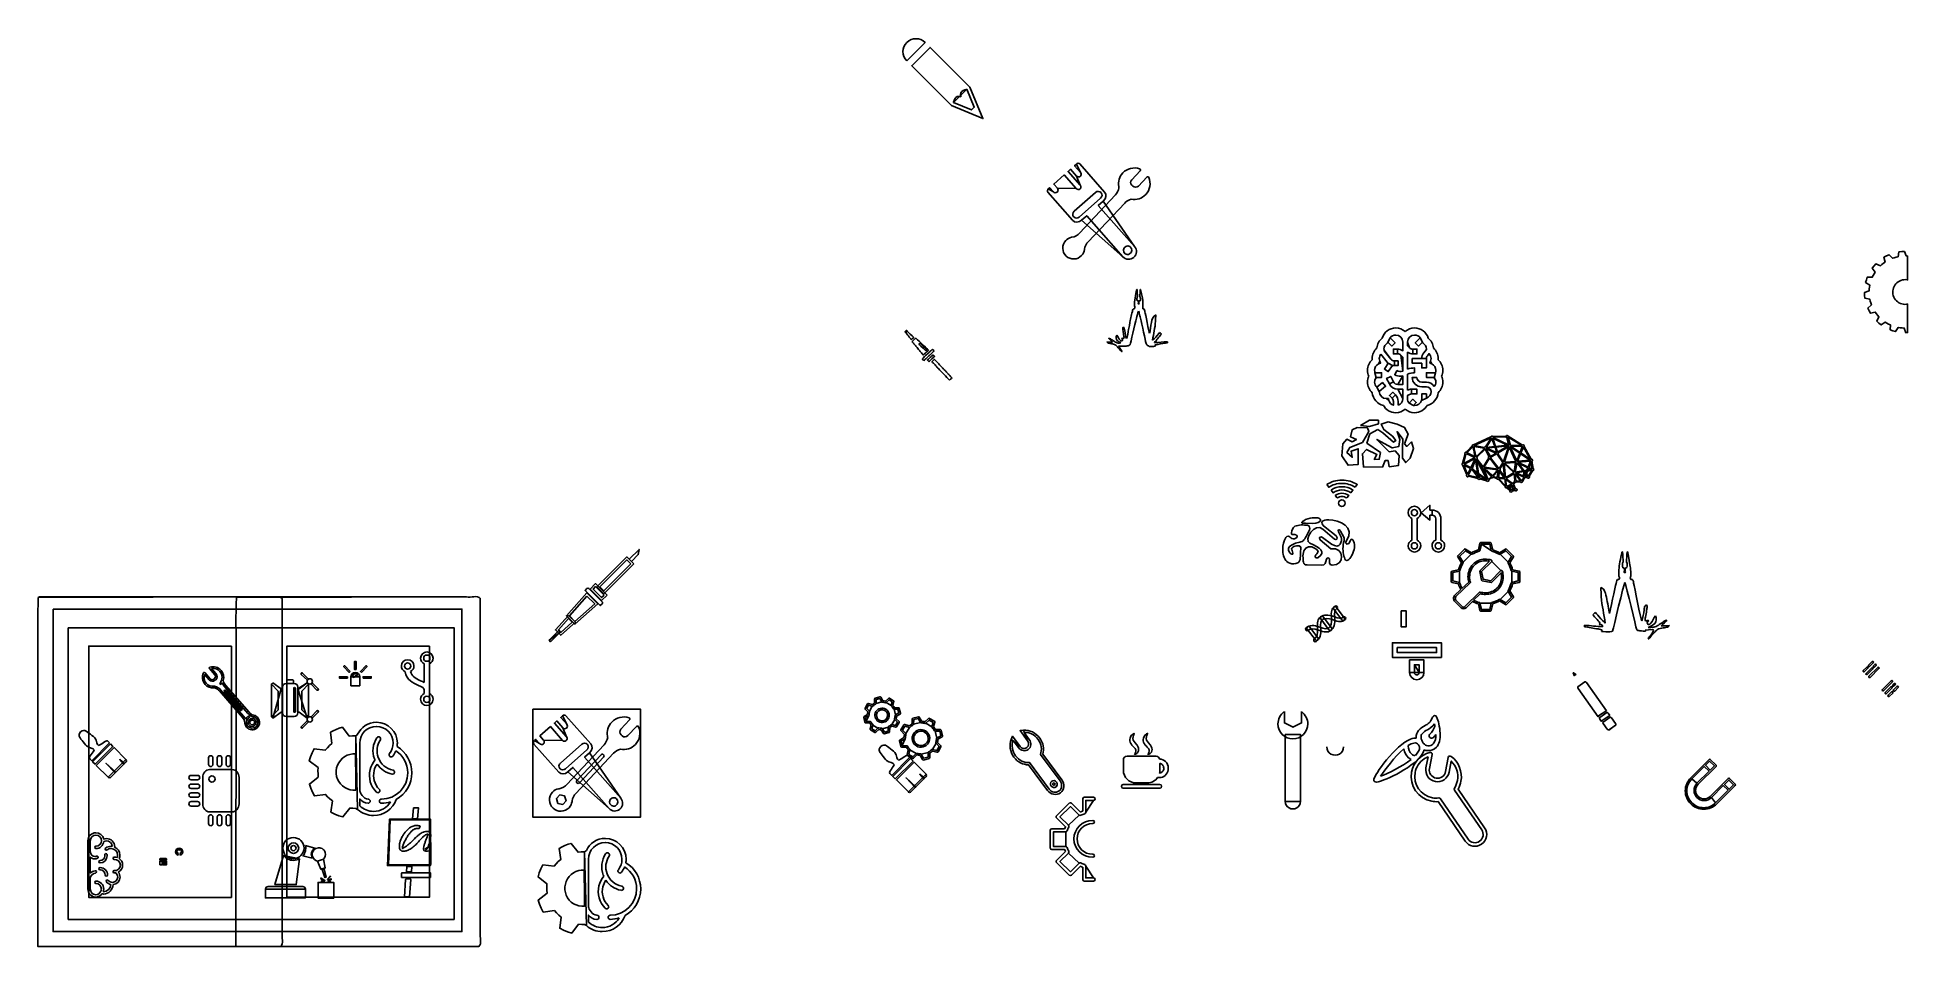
# Model space of a CAD drawing. Extents: x -1032 to 841, y -267 to 643.
import ezdxf

# ---------------------------------------------------------------- set-up
doc = ezdxf.new("R2010")
doc.units = 0
doc.layers.add('Background', color=7, linetype='CONTINUOUS')
doc.layers.add('Layer_1', color=7, linetype='CONTINUOUS')

msp = doc.modelspace()

# ---------------------------------------------------------------- linework, layer by layer
at = {"layer": 'Background', "color": 7}
for points in [[(-800.23744, 82.813304), (-1029.50136, 82.813304), (-1030.23656, 82.479024), (-1030.71928, 82.259592)], [(-601.862416, 82.886504), (-831.12632, 82.886504), (-831.86152, 82.552224), (-832.34424, 82.332792)], [(-786.507176, -253.541552), (-786.507176, 81.197984)], [(-588.132168, -253.46832), (-588.132168, 81.271184)], [(-1015.98664, 70.709696), (-606.614744, 70.709696), (-606.614744, -252.321944), (-1015.98664, -252.321944), (-1015.98664, 70.709696)], [(-1000.8, 52.000016), (-614.4, 52.000016), (-614.4, -239.999984), (-1000.8, -239.999984), (-1000.8, 52.000016)], [(-1031.1168, 28.699928), (-1031.1824, -267.23548)], [(-837.4168, 33.549056), (-837.4168, -218.009184), (-980.20736, -218.009184), (-980.20736, 33.549056), (-837.4168, 33.549056)], [(-832.74176, 28.773136), (-832.80736, -267.16224)], [(-639.041832, 33.622264), (-639.041832, -217.935952), (-781.832304, -217.935952), (-781.832304, 33.622264), (-639.041832, 33.622264)], [(-641.689096, 24.653848), (-641.689096, 24.653848)], [(-865.341965, 6.916997), (-865.341965, 6.916997)], [(-859.788131, -0.198845), (-864.36218, 5.056003)], [(-864.016038, 7.096641), (-858.580694, 0.850876)], [(-853.919491, 4.908308), (-859.3538, 11.152884)], [(-857.282456, 11.217095), (-852.70952, 5.962325)], [(-854.867213, 0.593239), (-854.176015, 1.194751)], [(-767.459624, 6.51812), (-767.459624, 6.51812)], [(-767.459624, 6.51812), (-767.459624, 6.51812)], [(-767.459624, 5.293616), (-761.338304, -0.583968)], [(-760.11404, 0.640528), (-766.23536, 6.51812)], [(-721.14578, 2.977127), (-729.292299, 2.977127), (-729.292299, 1.521692), (-721.138615, 1.521692)], [(-718.355758, 8.336969), (-724.09343, 14.07466), (-725.124224, 13.043866), (-719.384641, 7.303787)], [(-721.175872, 2.300758), (-721.175872, 2.300758)], [(-718.355758, 8.336969), (-718.355758, 8.336969)], [(-717.791162, 2.82332), (-717.791162, 2.82332), (-717.791162, -6.15863), (-708.807301, -6.15863), (-708.807301, 2.818544)], [(-712.571753, 10.142071), (-712.571753, 18.244646), (-714.02671, 18.244646), (-714.02671, 10.142071)], [(-713.299232, 10.176941), (-713.299232, 10.176941)], [(-713.299232, 7.317639), (-713.299232, 7.31525)], [(-711.753041, 3.693142), (-711.753041, 3.693142)], [(-707.2143, 7.303787), (-701.476628, 13.043866), (-702.502645, 14.07466), (-708.240317, 8.336969)], [(-707.2143, 7.303787), (-707.2143, 7.303787)], [(-705.459848, 1.521692), (-697.306164, 1.521692), (-697.306164, 2.977127), (-705.450773, 2.977127), (-705.450773, 2.977127)], [(-667.209096, 13.69384), (-667.209096, 13.69384)], [(-660.889096, 10.49384), (-660.889096, 10.49384), (-660.889096, 10.49384)], [(-644.249096, -2.86616), (-644.249096, 15.77384)], [(-639.129096, 15.77384), (-639.129096, -12.54616), (-639.129096, -7.74616), (-639.129096, -13.90616)], [(-862.56823, -3.631125), (-862.56823, -3.631125)], [(-854.851723, -8.286851), (-854.860623, -8.286233)], [(-853.123993, -0.011729), (-853.815191, -0.61324)], [(-826.151192, -37.917808), (-849.453729, -11.139611)], [(-848.247977, -10.081949), (-824.937079, -36.86855)], [(-820.879939, -33.751791), (-844.611324, -6.484409)], [(-828.785099, -30.365141), (-844.461667, -12.351164)], [(-843.942971, -11.899772), (-828.265368, -29.914939)], [(-843.942971, -11.899772), (-843.942971, -11.899772)], [(-843.39871, -5.440637), (-819.67672, -32.698424)], [(-827.518178, -29.263655), (-843.195782, -11.248488)], [(-842.677163, -10.798208), (-827.000595, -28.812186)], [(-842.677163, -10.798208), (-842.677163, -10.798208)], [(-797.331685, -37.074), (-790.475802, -30.216816), (-790.475802, -29.971912), (-790.475802, -11.604448), (-790.475802, -11.604448), (-797.331685, -4.50236)], [(-795.862567, -3.032968), (-787.537568, -9.155456), (-787.537568, -9.155456)], [(-787.537568, -9.155456), (-786.313303, -9.155456), (-786.313303, -32.420912), (-787.537568, -32.420912), (-795.862567, -38.5434)], [(-786.190876, -7.44116), (-786.190876, -33.258712)], [(-774.560362, -3.767664), (-782.518083, -3.767664)], [(-775.050072, -0.828872), (-775.050072, -3.52276), (-775.539776, -3.767664), (-781.661096, -3.767664), (-781.905952, -3.52276), (-781.905952, -0.828872), (-781.171392, -0.094168), (-775.784624, -0.094168), (-775.050072, -0.828872)], [(-774.99416, -8.665656), (-774.99416, -31.942616)], [(-774.560362, -3.767664), (-774.560362, -3.767664)], [(-774.070656, -7.930952), (-774.2596, -7.930952)], [(-774.070656, -7.930952), (-774.070656, -7.930952)], [(-773.336096, -31.942616), (-773.336096, -8.665656)], [(-770.887569, -9.155456), (-769.663304, -9.155456), (-761.583158, -3.032968)], [(-770.887569, -33.258712), (-770.887569, -7.44116)], [(-761.583158, -38.5434), (-769.663304, -32.420912), (-770.887569, -32.420912), (-770.887569, -9.155456), (-770.887569, -9.155456)], [(-760.11404, -4.50236), (-766.725069, -11.604448), (-766.725069, -11.604448), (-766.725069, -29.971912), (-766.725069, -30.216816), (-760.11404, -37.074)], [(-761.58316, -1.808464), (-761.58316, -1.808464)], [(-757.665512, -4.50236), (-751.78904, -10.379952)], [(-757.665512, -4.50236), (-757.665512, -4.50236)], [(-750.564776, -9.155456), (-756.441248, -3.277864)], [(-750.564776, -10.379952), (-750.564776, -10.379952)], [(-644.249096, -13.90616), (-644.249096, -10.14616)], [(-782.518083, -36.932208), (-774.560362, -36.932208)], [(-774.2596, -32.67732), (-774.070656, -32.67732)], [(-757.665512, -37.318896), (-751.78904, -31.196408)], [(-757.665512, -37.318896), (-757.665512, -37.318896)], [(-750.564776, -32.420912), (-756.441248, -38.5434)], [(-750.564776, -31.196408), (-750.564776, -31.196408)], [(-641.689096, -22.78616), (-641.689096, -22.78616)], [(-820.562564, -43.823206), (-820.385474, -41.286813)], [(-818.698128, -46.322382), (-820.36815, -44.404557)], [(-820.112566, -40.736766), (-818.194895, -39.068969)], [(-818.940997, -43.603709), (-817.708986, -45.019416), (-815.834446, -45.149469), (-814.417549, -43.916422), (-814.288685, -42.042918), (-815.521732, -40.626021), (-817.39516, -40.496045), (-818.812056, -41.729092), (-818.940997, -43.603709), (-818.940997, -43.603709)], [(-815.613837, -46.771113), (-818.150306, -46.595136)], [(-817.614733, -38.875591), (-815.079376, -39.051491)], [(-817.614733, -38.875591), (-817.614733, -38.875591)], [(-813.11466, -44.906678), (-815.032408, -46.575587)], [(-814.529329, -39.324399), (-812.861532, -41.24207)], [(-812.666006, -41.823498), (-812.841906, -44.358855)], [(-767.459624, -47.11488), (-761.338304, -40.992392)], [(-767.459624, -48.339376), (-767.459624, -48.339376)], [(-767.459624, -48.339376), (-767.459624, -48.339376)], [(-760.11404, -42.216888), (-766.23536, -48.339376)], [(-761.58316, -39.767896), (-761.58316, -39.767896)], [(-712.878552, -56.158), (-712.878552, -77.08144), (-712.876152, -56.159392), (-716.188256, -56.175152), (-719.346064, -56.4814), (-726.263256, -47.617336), (-729.37888, -48.570464), (-732.422632, -49.739216), (-735.375752, -51.117336), (-738.22732, -52.698592), (-736.682008, -63.845464), (-739.099192, -65.90484), (-741.32732, -68.165776), (-743.350752, -70.615776), (-754.52732, -69.25484), (-756.52888, -73.10796), (-758.163256, -77.13296), (-759.413256, -81.290776), (-750.433568, -88.059536), (-750.689816, -91.220472), (-750.667976, -94.387656), (-750.369536, -97.542344), (-759.26016, -104.481408), (-757.952352, -108.612656), (-756.263288, -112.606408), (-754.21016, -116.422032), (-743.052352, -114.845472), (-740.997664, -117.254848), (-738.742976, -119.4736), (-736.299224, -121.487656), (-737.691416, -132.661096), (-733.841416, -134.65328), (-729.819536, -136.27516), (-725.664848, -137.514224), (-718.866416, -128.518912), (-715.703912, -128.765784), (-712.952928, -128.949912), (-712.878928, -128.968872), (-710.960176, -130.039184)], [(-692.134704, -46.748616), (-692.134776, -46.747064)], [(-692.116432, -42.640736), (-692.116056, -42.640816)], [(-959.421107, -63.383668), (-977.231713, -81.196382)], [(-958.535841, -64.335593), (-976.347841, -82.147593), (-973.856106, -84.639328), (-956.044106, -66.827329), (-958.535841, -64.335593)], [(-974.9325, -70.355052), (-974.9325, -70.355052)], [(-942.975807, -79.830022), (-954.828475, -67.976301), (-972.640134, -85.789014), (-960.697394, -97.731754)], [(-713.0504, -74.337688), (-712.878528, -100.543952), (-712.878528, -110.5502), (-715.666032, -110.57676), (-718.484776, -110.158008), (-721.201968, -109.304888), (-723.751968, -108.034576), (-726.069152, -106.383008), (-728.09884, -104.386136), (-729.792592, -102.095512), (-731.103528, -99.567384), (-732.003528, -96.865824), (-732.469152, -94.05332), (-732.487872, -91.20176), (-732.059744, -88.384576), (-731.197248, -85.665816), (-729.91912, -83.114256), (-728.259744, -80.793944), (-726.256624, -78.758), (-723.959744, -77.059568), (-721.425368, -75.742376), (-718.71756, -74.837688), (-715.903496, -74.364256), (-713.0504, -74.337688)], [(-708.939392, -111.576744), (-708.939392, -63.536112)], [(-690.401968, -57.222152), (-690.400368, -57.214152)], [(-690.008184, -57.175096), (-690.008216, -57.175192)], [(-690.008216, -57.175192), (-690.008216, -57.178392)], [(-958.221197, -97.789169), (-953.839787, -93.408812), (-962.96711, -83.647296), (-953.138171, -92.705616), (-945.096982, -84.664954), (-949.231352, -79.988571), (-944.374824, -83.942269), (-943.120133, -82.687052)], [(-860.24813, -78.295562), (-860.24813, -84.870463)], [(-836.58208, -89.98432), (-859.185784, -89.98432)], [(-858.056496, -87.062096), (-858.056496, -87.062096)], [(-855.864863, -84.870463), (-855.864863, -78.295562)], [(-851.481596, -78.295562), (-851.481596, -84.870463)], [(-849.289962, -87.062096), (-849.289962, -87.062096)], [(-847.098329, -84.870463), (-847.098329, -78.295562)], [(-842.715062, -78.295562), (-842.715062, -84.870463)], [(-840.523428, -87.062096), (-840.523428, -87.062096)], [(-838.331795, -84.870463), (-838.331795, -78.295562)], [(-836.58208, -89.98432), (-836.58208, -89.98432)], [(-959.488003, -98.173161), (-959.488003, -98.173161)], [(-871.206297, -95.82863), (-877.781198, -95.82863)], [(-877.781198, -100.211897), (-871.206297, -100.211897)], [(-871.206297, -104.595164), (-877.781198, -104.595164)], [(-877.781198, -108.978431), (-871.206297, -108.978431)], [(-871.206297, -95.82863), (-871.206297, -95.82863)], [(-871.206297, -104.595164), (-871.206297, -104.595164)], [(-866.092472, -98.02032), (-866.092472, -124.31992)], [(-853.72472, -99.579272), (-853.72472, -99.579272)], [(-829.675392, -124.31992), (-829.675392, -98.02032)], [(-871.206297, -113.361698), (-877.781198, -113.361698)], [(-877.781198, -117.744965), (-871.206297, -117.744965)], [(-871.206297, -122.128232), (-877.781198, -122.128232)], [(-877.781198, -126.511499), (-871.206297, -126.511499)], [(-871.206297, -113.361698), (-871.206297, -113.361698)], [(-871.206297, -122.128232), (-871.206297, -122.128232)], [(-708.92072, -126.381448), (-708.93632, -126.364248), (-708.93632, -119.398624)], [(-700.48788, -123.73768), (-700.40972, -123.73768)], [(-700.428472, -119.626744), (-700.487832, -119.626744)], [(-654.908946, -128.397353), (-649.900192, -128.397353), (-651.106003, -139.249655), (-656.114757, -139.249655), (-654.908946, -128.397353)], [(-860.24813, -137.469667), (-860.24813, -144.044567)], [(-859.185784, -132.35592), (-836.58208, -132.35592)], [(-858.056496, -135.278033), (-858.056496, -135.278033)], [(-855.864863, -144.044567), (-855.864863, -137.469667)], [(-851.481596, -137.469667), (-851.481596, -144.044567)], [(-849.289962, -135.278033), (-849.289962, -135.278033)], [(-847.098329, -144.044567), (-847.098329, -137.469667)], [(-842.715062, -137.469667), (-842.715062, -144.044567)], [(-840.523428, -135.278033), (-840.523428, -135.278033)], [(-838.331795, -144.044567), (-838.331795, -137.469667)], [(-638.085176, -139.572392), (-679.083432, -139.699816), (-679.100632, -140.082632), (-681.066256, -186.27484), (-638.00332, -185.94812), (-638.06196, -139.60728), (-638.085176, -139.572392)], [(-638.060616, -140.325872), (-637.828272, -185.24268), (-680.231824, -185.47484), (-678.3162, -140.499816), (-638.060616, -140.325872)], [(-649.399168, -148.927528), (-649.399272, -148.927032)], [(-981.015655, -161.2248), (-981.015655, -209.639384)], [(-978.70758, -172.146208), (-978.70758, -161.227696)], [(-775.254728, -158.058464), (-775.254728, -158.058464), (-775.254728, -158.058464)], [(-775.254728, -163.338464), (-775.254728, -163.338464), (-775.254728, -163.338464)], [(-775.254728, -166.138464), (-775.254728, -166.138464), (-775.254728, -166.138464)], [(-763.174728, -166.218464), (-753.734728, -168.618464)], [(-656.464368, -161.6956), (-654.837216, -160.13984)], [(-483.817896, -172.43284), (-483.817896, -193.35628), (-483.815496, -172.434232), (-487.1276, -172.449992), (-490.285408, -172.75624), (-497.2026, -163.892176), (-500.318224, -164.845304), (-503.361976, -166.014056), (-506.315096, -167.392176), (-509.166664, -168.973432), (-507.621352, -180.120304), (-510.038536, -182.17968), (-512.266664, -184.440616), (-514.290096, -186.890616), (-525.466664, -185.52968), (-527.468224, -189.3828), (-529.1026, -193.4078), (-530.3526, -197.565616), (-521.372912, -204.334368), (-521.62916, -207.495304), (-521.60732, -210.662488), (-521.30888, -213.817176), (-530.199504, -220.75624), (-528.891696, -224.887488), (-527.202632, -228.88124), (-525.149504, -232.696864), (-513.991696, -231.120304), (-511.937008, -233.52968), (-509.68232, -235.748432), (-507.238568, -237.762488), (-508.63076, -248.935928), (-504.78076, -250.928112), (-500.75888, -252.549992), (-496.604192, -253.789056), (-489.80576, -244.793744), (-486.643256, -245.040616), (-483.892272, -245.224744), (-483.818272, -245.243704), (-481.89952, -246.314016)], [(-463.074048, -163.023456), (-463.07412, -163.021904)], [(-463.055776, -158.915576), (-463.0554, -158.915656)], [(-978.70758, -193.87044), (-978.70758, -177.604024)], [(-968.850546, -183.501464), (-968.850546, -183.501464)], [(-946.275968, -185.662032), (-946.275968, -185.662032)], [(-902.449592, -180.888096), (-908.894694, -180.888096), (-908.894694, -179.506976)], [(-908.894694, -185.491696), (-906.823054, -185.491696), (-906.823054, -181.808816), (-908.894694, -181.808816), (-908.894694, -185.491696)], [(-908.43433, -179.046576), (-902.90996, -179.046576)], [(-905.902326, -185.491696), (-905.902326, -181.808816), (-902.449592, -181.808816), (-902.449592, -185.491696), (-905.902326, -185.491696)], [(-904.981598, -184.570976), (-903.37032, -184.570976), (-903.37032, -182.729536), (-904.981598, -182.729536), (-904.981598, -184.570976)], [(-902.449592, -179.506976), (-902.449592, -180.888096)], [(-889.700764, -168.762709), (-889.700695, -168.762709)], [(-769.174728, -179.33844), (-772.534728, -205.17844), (-793.734728, -205.17844), (-785.174728, -175.97844), (-785.174728, -175.97844), (-785.174728, -175.97844)], [(-756.374728, -178.85844), (-765.814728, -176.45844)], [(-756.374728, -178.85844), (-756.374728, -178.85844)], [(-751.094728, -181.57844), (-747.974728, -189.89844), (-743.334728, -188.53844), (-745.094728, -179.89844)], [(-743.334728, -173.178464), (-743.334728, -173.178464), (-743.334728, -173.178464)], [(-661.618157, -187.009707), (-656.609403, -187.009707), (-657.19685, -192.296726), (-662.205604, -192.296726), (-661.618157, -187.009707)], [(-479.878736, -227.851576), (-479.878736, -179.810952)], [(-461.341312, -173.496992), (-461.339712, -173.488992)], [(-460.947528, -173.449936), (-460.94756, -173.450032)], [(-460.94756, -173.450032), (-460.94756, -173.453232)], [(-978.704688, -209.642272), (-978.704688, -198.101912)], [(-968.850546, -188.1234), (-968.850546, -188.1234)], [(-954.678168, -191.218208), (-954.678168, -191.218184)], [(-750.614728, -218.69844), (-734.934728, -218.69844), (-734.934728, -203.01844), (-750.614728, -203.01844), (-750.614728, -218.69844), (-750.614728, -218.69844), (-750.614728, -218.69844)], [(-744.054728, -201.33844), (-748.054728, -199.25844), (-747.654728, -198.61844), (-743.814728, -201.01844), (-744.054728, -201.33844), (-744.054728, -201.33844), (-744.054728, -201.33844)], [(-744.454728, -202.37844), (-747.334728, -202.21844), (-747.254728, -201.49844), (-744.454728, -201.89844), (-744.454728, -202.37844), (-744.454728, -202.37844), (-744.454728, -202.37844)], [(-744.534728, -189.57844), (-742.534728, -197.81844), (-743.734728, -198.13844), (-746.454728, -190.05844), (-744.534728, -189.57844), (-744.534728, -189.57844), (-744.534728, -189.57844)], [(-741.254728, -199.81844), (-738.614728, -196.61844), (-738.054728, -197.09844), (-741.014728, -200.13844), (-741.254728, -199.81844), (-741.254728, -199.81844), (-741.254728, -199.81844)], [(-740.694728, -200.77844), (-740.534728, -201.25844), (-737.414728, -200.13844), (-737.654728, -199.41844), (-740.694728, -200.77844), (-740.694728, -200.77844), (-740.694728, -200.77844)], [(-740.294728, -201.81844), (-737.974728, -201.97844), (-738.134728, -202.69844), (-740.374728, -202.29844), (-740.294728, -201.81844), (-740.294728, -201.81844)], [(-667.222112, -197.49836), (-667.222112, -194.12996)], [(-666.502112, -193.40996), (-638.116872, -193.40996)], [(-666.502112, -193.40996), (-666.502112, -193.40996)], [(-638.116872, -198.21836), (-666.502112, -198.21836)], [(-663.966992, -217.33172), (-662.956672, -200.238832)], [(-662.158104, -199.531664), (-662.158096, -199.531664)], [(-662.158096, -199.531664), (-658.450208, -199.531664)], [(-657.808784, -200.238832), (-659.098216, -217.424752)], [(-483.989744, -190.612528), (-483.817872, -216.818784), (-483.817872, -226.825032), (-486.605376, -226.851592), (-489.42412, -226.43284), (-492.141312, -225.57972), (-494.691312, -224.309408), (-497.008496, -222.65784), (-499.038184, -220.660968), (-500.731936, -218.370344), (-502.042872, -215.842216), (-502.942872, -213.140656), (-503.408496, -210.328152), (-503.427216, -207.476592), (-502.999088, -204.659408), (-502.136592, -201.940656), (-500.858464, -199.389096), (-499.199088, -197.068784), (-497.195968, -195.03284), (-494.899088, -193.334408), (-492.364712, -192.017216), (-489.656904, -191.112528), (-486.84284, -190.639096), (-483.989744, -190.612528)], [(-763.334728, -209.73844), (-763.334728, -218.61844), (-803.254728, -218.61844), (-803.254728, -209.73844)], [(-800.614728, -207.09844), (-765.974728, -207.09844)], [(-800.614728, -207.09844), (-800.614728, -207.09844), (-800.614728, -207.09844)], [(-479.860064, -242.65628), (-479.875664, -242.63908), (-479.875664, -235.673456)], [(-471.427224, -240.012512), (-471.349064, -240.012512)], [(-471.367816, -235.901576), (-471.427176, -235.901576)], [(-1017.3864, -267.2718), (-788.122496, -267.2718)], [(-819.01136, -267.19856), (-589.747488, -267.19856)]]:
    msp.add_lwpolyline(points, close=True, dxfattribs=at)
for points in [[(-1030.71928, 82.259592), (-1031.64856, 64.550648), (-1030.85048, 46.52892), (-1031.1168, 28.699928)], [(-832.34424, 82.332792), (-833.27352, 64.623848), (-832.47544, 46.60212), (-832.74176, 28.773136)], [(-786.507176, 81.197984), (-789.411088, 84.759824), (-795.914656, 81.889104), (-800.23744, 82.813304)], [(-588.132168, 81.271184), (-591.03608, 84.833024), (-597.539608, 81.962304), (-601.862416, 82.886504)], [(-667.209096, 13.69384), (-667.209096, 17.21384), (-664.329096, 20.01384), (-660.889096, 20.01384)], [(-660.889096, 20.01384), (-657.449096, 20.01384), (-654.569096, 17.13384), (-654.569096, 13.69384)], [(-648.009096, 21.533848), (-648.009096, 25.053848), (-645.129096, 27.853848), (-641.689096, 27.853848)], [(-644.249096, 15.77384), (-646.409096, 16.73384), (-648.009096, 18.97384), (-648.009096, 21.533848)], [(-641.689096, 24.653848), (-643.449096, 24.653848), (-644.809096, 23.213848), (-644.809096, 21.533848)], [(-644.809096, 21.533848), (-644.809096, 19.77384), (-643.369096, 18.41384), (-641.689096, 18.41384)], [(-641.689096, 27.853848), (-638.169096, 27.853848), (-635.369096, 24.973848), (-635.369096, 21.533848)], [(-638.569096, 21.533848), (-638.569096, 23.213848), (-639.929096, 24.653848), (-641.689096, 24.653848)], [(-641.689096, 18.41384), (-639.929096, 18.41384), (-638.569096, 19.85384), (-638.569096, 21.533848)], [(-635.369096, 21.533848), (-635.369096, 18.97384), (-636.889096, 16.73384), (-639.129096, 15.77384)], [(-863.779237, -4.683951), (-866.570184, -1.473265), (-867.18434, 3.079835), (-865.341965, 6.916997)], [(-865.341965, 6.916997), (-865.224553, 7.159248), (-864.993693, 7.328793), (-864.726329, 7.3639)], [(-864.36218, 5.056003), (-865.314764, 2.072621), (-864.663762, -1.224346), (-862.56823, -3.631125)], [(-864.726329, 7.3639), (-864.46, 7.400196), (-864.193075, 7.300075), (-864.016038, 7.096641)], [(-859.3538, 11.152884), (-859.530837, 11.356318), (-859.591949, 11.635546), (-859.519222, 11.894311)], [(-859.519222, 11.894311), (-859.446341, 12.155301), (-859.248765, 12.360691), (-858.991586, 12.442336)], [(-858.991586, 12.442336), (-854.937881, 13.737251), (-850.512024, 12.501264), (-847.719964, 9.2905)], [(-858.580694, 0.850876), (-857.628292, -0.244733), (-855.961787, -0.360353), (-854.867213, 0.593239)], [(-848.928437, 8.241969), (-851.022856, 10.648671), (-854.198259, 11.749836), (-857.282456, 11.217095)], [(-854.176015, 1.194751), (-853.082709, 2.146195), (-852.965976, 3.812622), (-853.919491, 4.908308)], [(-852.70952, 5.962325), (-851.177271, 4.201613), (-851.363282, 1.520521), (-853.123993, -0.011729)], [(-848.760261, -3.432139), (-845.944299, -0.014643), (-846.01605, 4.896541), (-848.928437, 8.241969)], [(-847.719964, 9.2905), (-845.252835, 6.455517), (-844.528378, 2.670547), (-845.545814, -0.731998)], [(-767.459624, 6.51812), (-767.70448, 6.273216), (-767.70448, 5.783416), (-767.459624, 5.293616)], [(-766.23536, 6.51812), (-766.480216, 7.00792), (-767.214776, 7.00792), (-767.459624, 6.51812)], [(-760.794286, 0.096409), (-761.299394, -0.408795), (-761.58316, -1.093998), (-761.58316, -1.808464)], [(-761.338304, -0.583968), (-761.093448, -0.094168), (-760.8486, 0.395632), (-760.11404, 0.640528)], [(-758.889776, 0.885432), (-759.604106, 0.885432), (-760.289179, 0.601612), (-760.794286, 0.096409)], [(-756.985266, 0.096409), (-757.490373, 0.601612), (-758.175446, 0.885432), (-758.889776, 0.885432)], [(-756.196392, -1.808464), (-756.196392, -1.093998), (-756.480158, -0.408795), (-756.985266, 0.096409)], [(-721.175872, 2.300758), (-721.175872, 2.529558), (-721.164409, 2.753104), (-721.14578, 2.977127)], [(-721.138615, 1.521692), (-721.161543, 1.778196), (-721.175872, 2.037089), (-721.175872, 2.300758)], [(-719.384641, 7.303787), (-719.074161, 7.679229), (-718.729289, 8.024578), (-718.355758, 8.336969)], [(-713.299232, 7.31525), (-715.780684, 7.31525), (-717.791162, 5.304773), (-717.791162, 2.82332)], [(-715.424348, 2.345181), (-717.047443, 3.296683), (-715.408108, 5.386453), (-714.381613, 5.70362)], [(-713.875769, 2.697217), (-714.176696, 2.186597), (-714.904175, 2.039477), (-715.424348, 2.345181)], [(-714.381613, 5.70362), (-713.567677, 6.340343), (-711.906848, 5.894685), (-711.314547, 4.887296)], [(-714.02671, 10.142071), (-713.786924, 10.165477), (-713.544272, 10.176941), (-713.299232, 10.176941)], [(-713.138737, 3.867966), (-713.843288, 3.674513), (-713.574842, 3.201151), (-713.875769, 2.697217)], [(-713.299232, 10.176941), (-713.054191, 10.176941), (-712.811539, 10.165477), (-712.571753, 10.142071)], [(-708.807301, 2.825708), (-708.807779, 5.307161), (-710.818257, 7.317639), (-713.299232, 7.317639)], [(-711.753041, 3.693142), (-712.213029, 3.611462), (-712.651045, 4.003144), (-713.138737, 3.867966)], [(-711.314547, 4.887296), (-711.011232, 4.371899), (-711.15883, 3.800616), (-711.753041, 3.693142)], [(-708.807301, 2.818544), (-708.807301, 2.818544), (-708.807301, 2.82332), (-708.807301, 2.825708)], [(-708.240317, 8.336969), (-707.870129, 8.024578), (-707.52478, 7.679229), (-707.2143, 7.303787)], [(-705.422591, 2.300758), (-705.422591, 2.037089), (-705.436443, 1.778196), (-705.459848, 1.521692)], [(-705.450773, 2.977127), (-705.432144, 2.753104), (-705.422591, 2.529081), (-705.422591, 2.300758)], [(-663.289096, 7.77384), (-665.609096, 8.73384), (-667.209096, 10.97384), (-667.209096, 13.69384)], [(-660.889096, 16.73384), (-662.569096, 16.73384), (-664.009096, 15.29384), (-664.009096, 13.61384)], [(-664.009096, 13.61384), (-664.009096, 11.93384), (-662.649096, 10.49384), (-660.889096, 10.49384)], [(-650.169096, -5.74616), (-655.289096, -3.42616), (-662.009096, -0.30616), (-663.289096, 7.77384)], [(-657.769096, 13.61384), (-657.769096, 15.37384), (-659.209096, 16.73384), (-660.889096, 16.73384)], [(-660.889096, 10.49384), (-659.129096, 10.49384), (-657.769096, 11.93384), (-657.769096, 13.61384)], [(-654.569096, 13.69384), (-654.569096, 11.21384), (-656.009096, 9.13384), (-658.009096, 8.01384)], [(-658.009096, 8.01384), (-657.049096, 3.45384), (-653.289096, 1.37384), (-648.009096, -1.02616)], [(-854.860623, -8.286233), (-858.237002, -8.567309), (-861.54601, -7.248956), (-863.779237, -4.683951)], [(-862.56823, -3.631125), (-860.593983, -5.900937), (-857.628821, -7.035583), (-854.638912, -6.669567)], [(-853.815191, -0.61324), (-855.575902, -2.14549), (-858.255882, -1.959556), (-859.788131, -0.198845)], [(-854.106253, -8.272618), (-854.360517, -8.26392), (-854.688052, -8.247903), (-854.851723, -8.286851)], [(-854.638912, -6.669567), (-854.611826, -6.665856), (-854.348218, -6.620428), (-854.234744, -6.628301)], [(-854.234744, -6.628301), (-851.634863, -6.808678), (-848.853134, -9.394969), (-848.247977, -10.081949)], [(-849.453729, -11.139611), (-850.235275, -10.25595), (-852.407199, -8.531344), (-854.106253, -8.272618)], [(-848.651813, -4.55974), (-848.992282, -4.279015), (-849.041063, -3.77372), (-848.760261, -3.432139)], [(-847.616897, -4.546586), (-847.906064, -4.799277), (-848.345246, -4.813521), (-848.651813, -4.55974)], [(-847.523099, -4.45137), (-847.552346, -4.486229), (-847.584699, -4.51752), (-847.616897, -4.546586)], [(-846.620776, -3.159148), (-846.888654, -3.604467), (-847.182614, -4.039034), (-847.523099, -4.45137)], [(-844.611324, -6.484409), (-844.792271, -6.27288), (-845.932068, -4.881456), (-846.620776, -3.159148)], [(-845.545814, -0.731998), (-845.563285, -2.450026), (-844.147344, -4.565966), (-843.39871, -5.440637)], [(-844.461667, -12.351164), (-844.888058, -11.858795), (-844.837304, -11.111127), (-844.34478, -10.682511)], [(-844.34478, -10.682511), (-843.853447, -10.254931), (-843.104743, -10.306875), (-842.677163, -10.798208)], [(-843.895536, -11.19994), (-844.101426, -11.38016), (-844.122002, -11.692846), (-843.942971, -11.899772)], [(-843.195782, -11.248488), (-843.373777, -11.042753), (-843.68861, -11.02091), (-843.895536, -11.19994)], [(-797.331685, -4.50236), (-796.597126, -4.257464), (-796.10742, -3.767664), (-795.862567, -3.032968)], [(-782.518083, -3.767664), (-784.55281, -3.767664), (-786.190876, -5.40604), (-786.190876, -7.44116)], [(-774.2596, -7.930952), (-774.666544, -7.930952), (-774.99416, -8.258632), (-774.99416, -8.665656)], [(-770.887569, -7.44116), (-770.887569, -5.40604), (-772.525634, -3.767664), (-774.560362, -3.767664)], [(-773.336096, -8.665656), (-773.336096, -8.258632), (-773.66372, -7.930952), (-774.070656, -7.930952)], [(-761.58316, -1.808464), (-761.58316, -2.52293), (-761.299394, -3.208133), (-760.794286, -3.713337)], [(-761.583158, -3.032968), (-761.338304, -3.767664), (-760.603746, -4.257464), (-760.11404, -4.50236)], [(-760.794286, -3.713337), (-760.289179, -4.21854), (-759.604106, -4.50236), (-758.889776, -4.50236)], [(-758.889776, -4.50236), (-758.175446, -4.50236), (-757.490373, -4.21854), (-756.985266, -3.713337)], [(-756.441248, -3.277864), (-756.686096, -3.767664), (-757.175808, -4.257464), (-757.665512, -4.50236)], [(-756.985266, -3.713337), (-756.480158, -3.208133), (-756.196392, -2.52293), (-756.196392, -1.808464)], [(-751.78904, -10.379952), (-751.299336, -10.624848), (-750.809624, -10.624848), (-750.564776, -10.379952)], [(-750.564776, -10.379952), (-750.075072, -10.135048), (-750.075072, -9.645248), (-750.564776, -9.155456)], [(-644.249096, -10.14616), (-644.249096, -8.54616), (-646.489096, -7.42616), (-650.169096, -5.74616)], [(-648.009096, -1.02616), (-646.729096, -1.58616), (-645.449096, -2.22616), (-644.249096, -2.86616)], [(-648.009096, -19.66616), (-648.009096, -17.10616), (-646.489096, -14.86616), (-644.249096, -13.90616)], [(-641.689096, -16.54616), (-643.449096, -16.54616), (-644.809096, -17.98616), (-644.809096, -19.66616)], [(-638.569096, -19.66616), (-638.569096, -17.90616), (-640.009096, -16.54616), (-641.689096, -16.54616)], [(-639.129096, -13.90616), (-636.969096, -14.86616), (-635.369096, -17.10616), (-635.369096, -19.66616)], [(-827.115257, -30.480993), (-827.60778, -30.909609), (-828.356406, -30.856552), (-828.785099, -30.365141)], [(-828.265368, -29.914939), (-828.085225, -30.121941), (-827.773729, -30.143552), (-827.565614, -29.963487)], [(-827.565614, -29.963487), (-827.359724, -29.783267), (-827.338035, -29.470658), (-827.518178, -29.263655)], [(-827.000595, -28.812186), (-826.571979, -29.304709), (-826.623923, -30.053413), (-827.115257, -30.480993)], [(-824.937079, -36.86855), (-824.619627, -37.239341), (-823.851357, -38.31435), (-823.231187, -39.622773)], [(-823.231187, -39.622773), (-822.800995, -38.706925), (-822.187732, -37.875321), (-821.40255, -37.19202)], [(-821.40255, -37.19202), (-821.127736, -36.952865), (-820.835245, -36.732822), (-820.533559, -36.541363)], [(-815.474004, -37.070125), (-818.160143, -36.747387), (-820.600175, -34.069665), (-820.879939, -33.751791)], [(-820.533559, -36.541363), (-820.161418, -36.301135), (-819.665971, -36.410404), (-819.426855, -36.782467)], [(-819.67672, -32.698424), (-818.868334, -33.614129), (-816.877804, -35.375336), (-815.138987, -35.495973)], [(-819.426855, -36.782467), (-819.188776, -37.153341), (-819.297009, -37.649978), (-819.669072, -37.889093)], [(-815.374234, -37.098286), (-815.408413, -37.091443), (-815.443472, -37.081186), (-815.474004, -37.070125)], [(-812.181537, -38.965254), (-813.021169, -38.000432), (-814.125673, -37.357057), (-815.374234, -37.098286)], [(-815.138987, -35.495973), (-815.031076, -35.50346), (-814.929159, -35.532887), (-814.835228, -35.580764)], [(-814.835228, -35.580764), (-813.329677, -35.93785), (-811.998247, -36.742288), (-810.97529, -37.916569)], [(-795.862567, -38.5434), (-796.10742, -38.0536), (-796.597126, -37.5638), (-797.331685, -37.074)], [(-786.190876, -33.258712), (-786.190876, -35.293824), (-784.55281, -36.932208), (-782.518083, -36.932208)], [(-774.99416, -31.942616), (-774.99416, -32.34964), (-774.666544, -32.67732), (-774.2596, -32.67732)], [(-774.560362, -36.932208), (-772.525634, -36.932208), (-770.887569, -35.293824), (-770.887569, -33.258712)], [(-774.070656, -32.67732), (-773.663712, -32.67732), (-773.336096, -32.34964), (-773.336096, -31.942616)], [(-760.11404, -37.074), (-760.603746, -37.5638), (-761.338304, -38.0536), (-761.583158, -38.5434)], [(-758.889776, -37.074), (-759.604106, -37.074), (-760.289179, -37.35782), (-760.794286, -37.863023)], [(-756.985266, -37.863023), (-757.490373, -37.35782), (-758.175446, -37.074), (-758.889776, -37.074)], [(-756.441248, -38.5434), (-756.686096, -38.0536), (-757.175808, -37.5638), (-757.665512, -37.318896)], [(-751.78904, -31.196408), (-751.299336, -30.951512), (-750.809624, -30.951512), (-750.564776, -31.196408)], [(-750.564776, -31.196408), (-750.075072, -31.686208), (-750.075072, -32.176008), (-750.564776, -32.420912)], [(-641.689096, -25.98616), (-645.209096, -25.98616), (-648.009096, -23.10616), (-648.009096, -19.66616)], [(-644.809096, -19.66616), (-644.809096, -21.42616), (-643.369096, -22.78616), (-641.689096, -22.78616)], [(-635.369096, -19.66616), (-635.369096, -23.18616), (-638.249096, -25.98616), (-641.689096, -25.98616)], [(-641.689096, -22.78616), (-639.929096, -22.78616), (-638.569096, -21.34616), (-638.569096, -19.66616)], [(-989.7112, -56.825248), (-989.792844, -56.10309), (-990.303254, -54.278995), (-988.406469, -52.313207)], [(-988.406469, -52.313207), (-986.508104, -50.347419), (-983.79224, -50.906815), (-983.79224, -50.906815)], [(-983.79224, -50.906815), (-983.79224, -50.906815), (-977.332847, -55.139159), (-974.215082, -58.255343)], [(-823.947378, -43.162474), (-823.827359, -41.432557), (-825.350639, -38.849737), (-826.151192, -37.917808)], [(-823.907417, -43.472652), (-823.939716, -43.374277), (-823.954711, -43.26816), (-823.947378, -43.162474)], [(-822.12495, -47.620547), (-823.14783, -46.445154), (-823.7607, -45.015392), (-823.907417, -43.472652)], [(-820.349569, -38.400802), (-821.653447, -39.535495), (-822.378909, -41.178693), (-822.335734, -42.908753)], [(-822.335734, -42.908753), (-822.335702, -42.924405), (-822.344338, -42.936102), (-822.344306, -42.951754)], [(-822.344306, -42.951754), (-822.344165, -42.981946), (-822.337426, -43.013713), (-822.337285, -43.043905)], [(-822.337285, -43.043905), (-822.330624, -43.076784), (-822.326264, -43.110622), (-822.324207, -43.145418)], [(-822.324207, -43.145418), (-822.24041, -44.418864), (-821.754533, -45.600596), (-820.914902, -46.565418)], [(-811.699838, -48.343829), (-814.772755, -51.018018), (-819.449649, -50.693541), (-822.12495, -47.620547)], [(-820.914902, -46.565418), (-818.820483, -48.97212), (-815.157141, -49.227396), (-812.749327, -47.133054)], [(-820.36815, -44.404557), (-820.507916, -44.243952), (-820.577306, -44.03569), (-820.562564, -43.823206)], [(-820.385474, -41.286813), (-820.370809, -41.075441), (-820.272059, -40.876609), (-820.112566, -40.736766)], [(-819.669072, -37.889093), (-819.905372, -38.040375), (-820.132972, -38.211264), (-820.349569, -38.400802)], [(-818.150306, -46.595136), (-818.361679, -46.580471), (-818.56051, -46.48172), (-818.698128, -46.322382)], [(-818.194895, -39.068969), (-818.036592, -38.930161), (-817.824916, -38.859891), (-817.614733, -38.875591)], [(-815.032408, -46.575587), (-815.191901, -46.71543), (-815.402464, -46.785778), (-815.613837, -46.771113)], [(-815.079376, -39.051491), (-814.866814, -39.06512), (-814.669095, -39.163794), (-814.529329, -39.324399)], [(-812.841906, -44.358855), (-812.856494, -44.569115), (-812.955245, -44.767947), (-813.11466, -44.906678)], [(-812.861532, -41.24207), (-812.721689, -41.401562), (-812.651187, -41.609901), (-812.666006, -41.823498)], [(-812.749327, -47.133054), (-810.341359, -45.036487), (-810.087195, -41.373068), (-812.181537, -38.965254)], [(-810.97529, -37.916569), (-808.301177, -40.990598), (-808.624542, -45.667569), (-811.699838, -48.343829)], [(-767.459624, -48.339376), (-767.70448, -47.849576), (-767.70448, -47.359784), (-767.459624, -47.11488)], [(-766.23536, -48.339376), (-766.480216, -48.58428), (-767.214776, -48.58428), (-767.459624, -48.339376)], [(-760.794286, -37.863023), (-761.299394, -38.368227), (-761.58316, -39.05343), (-761.58316, -39.767896)], [(-761.58316, -39.767896), (-761.58316, -40.482362), (-761.299394, -41.167565), (-760.794286, -41.672769)], [(-761.338304, -40.992392), (-761.093448, -41.482192), (-760.8486, -41.971992), (-760.11404, -42.216888)], [(-760.794286, -41.672769), (-760.289179, -42.177972), (-759.604106, -42.461792), (-758.889776, -42.461792)], [(-758.889776, -42.461792), (-758.175446, -42.461792), (-757.490373, -42.177972), (-756.985266, -41.672769)], [(-756.196392, -39.767896), (-756.196392, -39.05343), (-756.480158, -38.368227), (-756.985266, -37.863023)], [(-756.985266, -41.672769), (-756.480158, -41.167565), (-756.196392, -40.482362), (-756.196392, -39.767896)], [(-710.978552, -54.650192), (-711.696016, -55.392776), (-711.985064, -55.623264), (-712.878552, -56.158)], [(-692.116056, -42.640816), (-700.467336, -42.640816), (-707.626384, -47.575336), (-710.978552, -54.650192)], [(-708.939392, -63.536112), (-708.939392, -54.279216), (-701.391648, -46.749464), (-692.134704, -46.748616)], [(-692.134776, -46.747064), (-682.877368, -46.747064), (-675.347272, -54.275656), (-675.347272, -63.533)], [(-671.219544, -63.537608), (-671.219544, -52.009392), (-680.588016, -42.640736), (-692.116432, -42.640736)], [(-982.4164, -66.238591), (-984.951065, -63.703399), (-989.630082, -57.547407), (-989.7112, -56.825248)], [(-974.9325, -70.355052), (-974.985701, -68.172774), (-979.881734, -68.773256), (-982.4164, -66.238591)], [(-979.245434, -79.183714), (-981.028444, -77.400705), (-974.877719, -72.536275), (-974.9325, -70.355052)], [(-974.215082, -58.255343), (-971.403879, -61.067073), (-972.559017, -65.867767), (-970.586908, -65.902005)], [(-970.586908, -65.902005), (-968.614799, -65.936243), (-962.736399, -60.069957), (-961.434301, -61.371528)], [(-961.434301, -61.371528), (-960.132204, -62.672045), (-959.421107, -63.383668), (-959.421107, -63.383668)], [(-691.714432, -58.089152), (-695.875376, -64.47216), (-696.781, -72.244512), (-694.16912, -79.387584)], [(-690.286312, -77.984472), (-692.450056, -72.05968), (-691.699928, -65.64112), (-688.250368, -60.359472)], [(-690.400368, -57.214152), (-690.9186, -57.321384), (-691.40204, -57.611568), (-691.714432, -58.089152)], [(-690.008216, -57.178392), (-690.140064, -57.180792), (-690.272648, -57.195272), (-690.401968, -57.222152)], [(-688.859744, -57.504784), (-689.214184, -57.269104), (-689.612656, -57.166616), (-690.008184, -57.175096)], [(-688.250368, -60.359472), (-687.636152, -59.404368), (-687.904664, -58.119088), (-688.859744, -57.504784)], [(-678.983208, -73.983), (-679.694112, -74.869816), (-679.5362, -76.165184), (-678.639456, -76.876752)], [(-675.347272, -63.533), (-675.347272, -67.362952), (-676.61504, -70.991448), (-678.983208, -73.983)], [(-675.747272, -76.533), (-674.441464, -74.886328), (-673.461, -73.06584), (-672.720712, -71.165816)], [(-672.720712, -71.165816), (-665.304752, -76.018376), (-660.748832, -84.250032), (-660.748832, -93.2252)], [(-671.50548, -67.059488), (-671.307408, -65.909424), (-671.219544, -64.736168), (-671.219544, -63.537608)], [(-656.621112, -93.209496), (-656.621104, -82.412), (-662.306408, -72.565088), (-671.50548, -67.059488)], [(-977.231713, -81.196382), (-977.231713, -81.196382), (-977.464532, -80.96567), (-979.245434, -79.183714)], [(-943.120133, -82.687052), (-943.120133, -82.687052), (-942.364263, -82.064447), (-942.432212, -81.194802)], [(-942.432212, -81.194802), (-942.500162, -80.32621), (-942.975807, -79.830022), (-942.975807, -79.830022)], [(-859.185784, -89.98432), (-863.015856, -89.98432), (-866.092472, -93.564), (-866.092472, -98.02032)], [(-858.056496, -76.103929), (-859.298422, -76.103929), (-860.24813, -77.053637), (-860.24813, -78.295562)], [(-860.24813, -84.870463), (-860.24813, -86.112389), (-859.298422, -87.062096), (-858.056496, -87.062096)], [(-855.864863, -78.295562), (-855.864863, -77.053637), (-856.81457, -76.103929), (-858.056496, -76.103929)], [(-858.056496, -87.062096), (-856.81457, -87.062096), (-855.864863, -86.112389), (-855.864863, -84.870463)], [(-849.289962, -76.103929), (-850.531888, -76.103929), (-851.481596, -77.053637), (-851.481596, -78.295562)], [(-851.481596, -84.870463), (-851.481596, -86.112389), (-850.531888, -87.062096), (-849.289962, -87.062096)], [(-847.098329, -78.295562), (-847.098329, -77.053637), (-848.048037, -76.103929), (-849.289962, -76.103929)], [(-849.289962, -87.062096), (-848.048037, -87.062096), (-847.098329, -86.112389), (-847.098329, -84.870463)], [(-840.523428, -76.103929), (-841.765354, -76.103929), (-842.715062, -77.053637), (-842.715062, -78.295562)], [(-842.715062, -84.870463), (-842.715062, -86.112389), (-841.765354, -87.062096), (-840.523428, -87.062096)], [(-838.331795, -78.295562), (-838.331795, -77.053637), (-839.281503, -76.103929), (-840.523428, -76.103929)], [(-840.523428, -87.062096), (-839.281503, -87.062096), (-838.331795, -86.112389), (-838.331795, -84.870463)], [(-829.675392, -98.02032), (-829.675392, -93.564), (-832.752008, -89.98432), (-836.58208, -89.98432)], [(-698.451936, -90.103216), (-700.45948, -98.26932), (-698.116776, -106.70316), (-692.172248, -112.676656)], [(-693.61756, -80.567272), (-695.907632, -83.334592), (-697.594016, -86.594848), (-698.451936, -90.103216)], [(-689.259744, -109.76416), (-694.181208, -104.823456), (-696.121504, -97.836216), (-694.455056, -91.073536)], [(-694.455056, -91.073536), (-693.880128, -88.734528), (-692.869448, -86.523536), (-691.505056, -84.5454)], [(-694.16912, -79.387584), (-694.013152, -79.796672), (-693.79352, -80.1678), (-693.61756, -80.567272)], [(-691.505056, -84.5454), (-688.026096, -89.729648), (-682.669856, -93.375816), (-676.355048, -94.632904)], [(-675.555048, -90.603224), (-682.386432, -89.248736), (-687.898864, -84.523208), (-690.286312, -77.984472)], [(-660.748832, -93.2252), (-660.748832, -107.784136), (-672.588248, -119.62364), (-687.14728, -119.62364)], [(-678.639456, -76.876752), (-678.260016, -77.178816), (-677.813296, -77.314256), (-677.364456, -77.314256)], [(-677.364456, -77.314256), (-676.7606, -77.314256), (-676.156128, -77.049608), (-675.747272, -76.533)], [(-675.936304, -94.676664), (-674.971816, -94.676664), (-674.132632, -93.994816), (-673.937864, -93.020416)], [(-673.937864, -93.020416), (-673.713672, -91.89976), (-674.43436, -90.827176), (-675.555048, -90.603224)], [(-672.264856, -119.837616), (-662.939224, -114.604672), (-656.621112, -104.640312), (-656.621112, -93.209496)], [(-960.697394, -97.731754), (-960.696867, -97.731754), (-960.368709, -98.128388), (-959.488003, -98.173161)], [(-959.488003, -98.173161), (-958.607296, -98.218461), (-958.221197, -97.789169), (-958.221197, -97.789169)], [(-877.781198, -95.82863), (-879.023123, -95.82863), (-879.972831, -96.778338), (-879.972831, -98.020264)], [(-879.972831, -98.020264), (-879.972831, -99.26219), (-879.023123, -100.211897), (-877.781198, -100.211897)], [(-877.781198, -104.595164), (-879.023123, -104.595164), (-879.972831, -105.544872), (-879.972831, -106.786798)], [(-879.972831, -106.786798), (-879.972831, -108.028723), (-879.023123, -108.978431), (-877.781198, -108.978431)], [(-869.014664, -98.020264), (-869.014664, -96.778338), (-869.964371, -95.82863), (-871.206297, -95.82863)], [(-871.206297, -100.211897), (-869.964371, -100.211897), (-869.014664, -99.26219), (-869.014664, -98.020264)], [(-869.014664, -106.786798), (-869.014664, -105.544872), (-869.964371, -104.595164), (-871.206297, -104.595164)], [(-871.206297, -108.978431), (-869.964371, -108.978431), (-869.014664, -108.028723), (-869.014664, -106.786798)], [(-859.96, -99.579272), (-859.960001, -97.857463), (-858.564209, -96.461657), (-856.8424, -96.46164)], [(-856.8424, -102.696904), (-858.564209, -102.696887), (-859.960001, -101.301081), (-859.96, -99.579272)], [(-856.8424, -96.46164), (-856.015544, -96.461627), (-855.22255, -96.790085), (-854.63787, -97.374756)], [(-854.63787, -101.783788), (-855.22255, -102.368459), (-856.015544, -102.696917), (-856.8424, -102.696904)], [(-854.63787, -97.374756), (-854.05319, -97.959427), (-853.72472, -98.752416), (-853.72472, -99.579272)], [(-853.72472, -99.579272), (-853.72472, -100.406128), (-854.05319, -101.199117), (-854.63787, -101.783788)], [(-700.487832, -119.626744), (-705.330952, -119.626744), (-708.354104, -112.970064), (-708.939392, -111.576744)], [(-689.259744, -112.676656), (-688.450992, -111.868096), (-688.4604, -110.572936), (-689.259744, -109.76416)], [(-676.355048, -94.632904), (-676.218856, -94.666824), (-676.082152, -94.676664), (-675.936304, -94.676664)], [(-877.781198, -113.361698), (-879.023123, -113.361698), (-879.972831, -114.311406), (-879.972831, -115.553332)], [(-879.972831, -115.553332), (-879.972831, -116.795257), (-879.023123, -117.744965), (-877.781198, -117.744965)], [(-877.781198, -122.128232), (-879.023123, -122.128232), (-879.972831, -123.07794), (-879.972831, -124.319866)], [(-879.972831, -124.319866), (-879.972831, -125.561791), (-879.023123, -126.511499), (-877.781198, -126.511499)], [(-869.014664, -115.553332), (-869.014664, -114.311406), (-869.964371, -113.361698), (-871.206297, -113.361698)], [(-871.206297, -117.744965), (-869.964371, -117.744965), (-869.014664, -116.795257), (-869.014664, -115.553332)], [(-869.014664, -124.319866), (-869.014664, -123.07794), (-869.964371, -122.128232), (-871.206297, -122.128232)], [(-871.206297, -126.511499), (-869.964371, -126.511499), (-869.014664, -125.561791), (-869.014664, -124.319866)], [(-866.092472, -124.31992), (-866.092472, -128.77624), (-863.015856, -132.35592), (-859.185784, -132.35592)], [(-836.58208, -132.35592), (-832.752008, -132.35592), (-829.675392, -128.77624), (-829.675392, -124.31992)], [(-710.960176, -130.039184), (-706.555312, -133.898328), (-700.982896, -136.015744), (-695.067992, -136.015744)], [(-708.93632, -119.398624), (-706.918904, -121.70844), (-704.11316, -123.73768), (-700.48788, -123.73768)], [(-695.083216, -131.9002), (-700.287208, -131.9002), (-705.168872, -129.938528), (-708.92072, -126.381448)], [(-698.373784, -121.66268), (-698.373784, -120.541952), (-699.298144, -119.626744), (-700.428472, -119.626744)], [(-700.40972, -123.73768), (-699.269744, -123.72808), (-698.364424, -122.802848), (-698.373784, -121.66268)], [(-678.011336, -122.32676), (-681.587696, -128.173864), (-687.950264, -131.9002), (-695.083216, -131.9002)], [(-695.067992, -136.015744), (-684.699304, -136.015744), (-675.685488, -129.533528), (-672.264856, -119.837616)], [(-692.172248, -112.676656), (-691.772816, -113.076272), (-691.252072, -113.284472), (-690.725368, -113.284472)], [(-690.725368, -113.284472), (-690.199136, -113.284472), (-689.668832, -113.076272), (-689.259744, -112.676656)], [(-687.14728, -119.62364), (-688.287264, -119.62364), (-689.22228, -120.539648), (-689.22228, -121.679888)], [(-689.22228, -121.679888), (-689.22228, -122.820344), (-688.287496, -123.734576), (-687.14728, -123.734576)], [(-687.14728, -123.734576), (-683.96072, -123.734576), (-680.895616, -123.233368), (-678.011336, -122.32676)], [(-858.056496, -135.278033), (-859.298422, -135.278033), (-860.24813, -136.227741), (-860.24813, -137.469667)], [(-860.24813, -144.044567), (-860.24813, -145.286493), (-859.298422, -146.236201), (-858.056496, -146.236201)], [(-855.864863, -137.469667), (-855.864863, -136.227741), (-856.81457, -135.278033), (-858.056496, -135.278033)], [(-858.056496, -146.236201), (-856.81457, -146.236201), (-855.864863, -145.286493), (-855.864863, -144.044567)], [(-849.289962, -135.278033), (-850.531888, -135.278033), (-851.481596, -136.227741), (-851.481596, -137.469667)], [(-851.481596, -144.044567), (-851.481596, -145.286493), (-850.531888, -146.236201), (-849.289962, -146.236201)], [(-847.098329, -137.469667), (-847.098329, -136.227741), (-848.048037, -135.278033), (-849.289962, -135.278033)], [(-849.289962, -146.236201), (-848.048037, -146.236201), (-847.098329, -145.286493), (-847.098329, -144.044567)], [(-840.523428, -135.278033), (-841.765354, -135.278033), (-842.715062, -136.227741), (-842.715062, -137.469667)], [(-842.715062, -144.044567), (-842.715062, -145.286493), (-841.765354, -146.236201), (-840.523428, -146.236201)], [(-838.331795, -137.469667), (-838.331795, -136.227741), (-839.281503, -135.278033), (-840.523428, -135.278033)], [(-840.523428, -146.236201), (-839.281503, -146.236201), (-838.331795, -145.286493), (-838.331795, -144.044567)], [(-664.300664, -153.96604), (-662.962912, -152.075928), (-661.350944, -150.3986), (-659.555072, -148.93996)], [(-659.555072, -148.93996), (-659.158344, -148.659096), (-658.77116, -148.36424), (-658.36488, -148.097368)], [(-658.36488, -148.097368), (-657.097632, -147.264992), (-655.720496, -146.58576), (-654.24128, -146.226352)], [(-653.700456, -149.370576), (-654.502376, -149.661808), (-655.258032, -150.190336), (-655.898752, -150.740872)], [(-654.24128, -146.226352), (-653.940216, -146.153232), (-653.631784, -146.114688), (-653.327032, -146.058848)], [(-652.3792, -149.137568), (-652.91028, -149.192288), (-653.196736, -149.187568), (-653.700456, -149.370576)], [(-653.327032, -146.058848), (-652.760504, -146.042048), (-652.194216, -146.005648), (-651.62744, -146.008448)], [(-651.71368, -149.041192), (-652.49404, -149.071192), (-652.625896, -148.953352), (-652.3792, -149.137568)], [(-649.798928, -148.990392), (-650.437208, -149.058632), (-651.074312, -149.016632), (-651.71368, -149.041192)], [(-651.62744, -146.008448), (-651.335704, -146.009248), (-651.044656, -146.041008), (-650.754512, -146.071568)], [(-650.754512, -146.071568), (-650.093968, -146.140848), (-649.403224, -146.251728), (-648.786208, -146.510336)], [(-649.399272, -148.927032), (-649.532488, -148.948152), (-649.664816, -148.975992), (-649.798928, -148.990392)], [(-648.448632, -146.694272), (-648.29072, -146.761472), (-649.241256, -148.994752), (-649.399168, -148.927528)], [(-648.786208, -146.510336), (-648.668016, -146.559856), (-648.561152, -146.632968), (-648.448632, -146.694272)], [(-973.070446, -153.279592), (-977.452314, -153.279592), (-981.015655, -156.842936), (-981.015655, -161.2248)], [(-978.70758, -161.227696), (-978.70758, -158.124232), (-976.17969, -155.599232), (-973.076229, -155.599232)], [(-973.076229, -166.856152), (-973.715432, -166.856152), (-974.233158, -167.376768), (-974.233158, -168.01308)], [(-974.233158, -168.01308), (-974.233158, -168.649392), (-973.715432, -169.170008), (-973.076229, -169.170008)], [(-973.076229, -155.599232), (-969.972767, -155.599232), (-967.444878, -158.124232), (-967.444878, -161.227696)], [(-967.444878, -161.227696), (-967.444878, -164.33116), (-969.972767, -166.856152), (-973.076229, -166.856152)], [(-973.076229, -169.170008), (-968.980701, -169.170008), (-965.637177, -166.04052), (-965.214898, -162.054896)], [(-965.290099, -159.622456), (-966.033426, -156.007056), (-969.238119, -153.279592), (-973.070446, -153.279592)], [(-962.545286, -159.090272), (-963.491075, -159.090272), (-964.407941, -159.310088), (-965.290099, -159.622456)], [(-965.214898, -162.054896), (-964.393478, -161.638408), (-963.476612, -161.404128), (-962.548177, -161.404128)], [(-957.891538, -166.8012), (-959.890132, -166.8012), (-961.781711, -167.451976), (-963.358026, -168.67832)], [(-962.548177, -161.404128), (-959.410007, -161.404128), (-956.861871, -163.848136), (-956.63627, -166.928464)], [(-954.279029, -167.356528), (-954.279029, -162.798224), (-957.986986, -159.090272), (-962.545286, -159.090272)], [(-956.63627, -166.928464), (-957.049872, -166.870624), (-957.460582, -166.8012), (-957.891538, -166.8012)], [(-954.290597, -167.579232), (-954.287717, -167.504032), (-954.279029, -167.431728), (-954.279029, -167.356528)], [(-948.991864, -175.703768), (-948.991864, -172.079688), (-951.175566, -168.967552), (-954.290597, -167.579232)], [(-775.254728, -158.058464), (-781.094728, -158.058464), (-785.894728, -162.778464), (-785.894728, -168.698464)], [(-775.254728, -163.338464), (-778.214728, -163.338464), (-780.534728, -165.738464), (-780.534728, -168.618464)], [(-777.814728, -168.698464), (-777.814728, -167.258464), (-776.614728, -166.138464), (-775.254728, -166.138464)], [(-764.614728, -168.618464), (-764.614728, -162.778464), (-769.414728, -158.058464), (-775.254728, -158.058464)], [(-769.974728, -168.618464), (-769.974728, -165.738464), (-772.294728, -163.338464), (-775.254728, -163.338464)], [(-775.254728, -166.138464), (-773.894728, -166.138464), (-772.694728, -167.258464), (-772.694728, -168.698464)], [(-763.334728, -171.658464), (-762.854728, -169.818464), (-762.854728, -167.978464), (-763.174728, -166.218464)], [(-743.334728, -173.178464), (-744.374728, -169.658464), (-748.054728, -167.578464), (-751.574728, -168.618464)], [(-668.923112, -169.168104), (-669.272408, -168.0628), (-669.27544, -166.896264), (-669.164256, -165.753104)], [(-669.164256, -165.753104), (-669.013824, -164.682296), (-668.990384, -164.321336), (-668.722112, -163.247224)], [(-668.722112, -163.247224), (-668.186376, -161.102288), (-667.318024, -159.064096), (-666.27256, -157.12052)], [(-666.27256, -157.12052), (-665.601584, -155.99664), (-665.057576, -155.035488), (-664.300664, -153.96604)], [(-666.081976, -168.428568), (-666.098776, -168.614024), (-666.101336, -168.848432), (-666.052216, -169.03556)], [(-665.6526, -166.377968), (-665.831448, -167.050824), (-666.018888, -167.731984), (-666.081976, -168.428568)], [(-665.823736, -168.83792), (-665.661888, -168.639424), (-665.355808, -168.629536), (-665.12184, -168.525344)], [(-665.359472, -165.409072), (-665.46752, -165.72872), (-665.554888, -166.055), (-665.6526, -166.377968)], [(-662.331976, -159.0142), (-663.527416, -161.049024), (-664.602192, -163.168912), (-665.359472, -165.409072)], [(-665.12184, -168.525344), (-663.920976, -167.87024), (-664.13824, -168.025248), (-662.867864, -167.14692)], [(-662.867864, -167.14692), (-662.373248, -166.804952), (-661.87468, -166.467248), (-661.40128, -166.096472)], [(-661.48424, -157.560744), (-661.781256, -158.03652), (-662.0494, -158.529712), (-662.331976, -159.0142)], [(-659.60648, -154.85672), (-660.17856, -155.621904), (-660.978264, -156.750256), (-661.48424, -157.560744)], [(-661.40128, -166.096472), (-660.85036, -165.665), (-660.328592, -165.197528), (-659.797336, -164.74208)], [(-659.797336, -164.74208), (-657.830168, -163.055616), (-658.374544, -163.525752), (-656.464368, -161.6956)], [(-657.688152, -152.482696), (-658.292312, -153.146208), (-659.07668, -154.148112), (-659.60648, -154.85672)], [(-656.2918, -168.284528), (-656.9582, -168.770384), (-657.664256, -169.201144), (-658.376304, -169.617224)], [(-656.764544, -151.547536), (-657.072408, -151.859256), (-657.393176, -152.158752), (-657.688152, -152.482696)], [(-655.898752, -150.740872), (-656.19792, -150.997936), (-656.475936, -151.278648), (-656.764544, -151.547536)], [(-652.479472, -164.968992), (-653.61956, -166.012888), (-655.037672, -167.370176), (-656.2918, -168.284528)], [(-654.837216, -160.13984), (-654.306616, -159.60544), (-653.787104, -159.059792), (-653.2454, -158.536648)], [(-653.2454, -158.536648), (-652.864136, -158.16844), (-650.679264, -156.171248), (-650.241808, -155.802496)], [(-650.835104, -163.20644), (-651.383736, -163.793472), (-651.931352, -164.381472), (-652.479472, -164.968992)], [(-649.263784, -161.528256), (-649.774488, -162.099608), (-650.31184, -162.64656), (-650.835104, -163.20644)], [(-650.241808, -155.802496), (-649.151192, -154.883152), (-648.66268, -154.578976), (-647.512736, -153.775536)], [(-647.929792, -159.95612), (-648.38468, -160.471312), (-648.805768, -161.015848), (-649.263784, -161.528256)], [(-645.60128, -157.443208), (-645.735024, -157.575344), (-647.905168, -159.928224), (-647.929792, -159.95612)], [(-647.512736, -153.775536), (-646.329072, -153.118088), (-646.356992, -153.08528), (-645.1712, -152.597552)], [(-644.603856, -156.5512), (-644.93632, -156.848536), (-645.283976, -157.129736), (-645.60128, -157.443208)], [(-645.1712, -152.597552), (-644.50604, -152.323976), (-643.901984, -152.099288), (-643.1962, -151.96284)], [(-644.909808, -170.100672), (-645.080272, -169.191752), (-644.849408, -168.25996), (-644.704296, -167.367456)], [(-644.704296, -167.367456), (-644.607824, -166.966008), (-644.519584, -166.562512), (-644.414976, -166.163112)], [(-642.99584, -155.335128), (-643.50968, -155.636304), (-644.15684, -156.190808), (-644.603856, -156.5512)], [(-644.414976, -166.163112), (-644.288912, -165.681808), (-644.150264, -165.203872), (-644.012408, -164.725808)], [(-644.012408, -164.725808), (-643.669896, -163.538072), (-643.398248, -162.623432), (-642.990312, -161.451144)], [(-643.1962, -151.96284), (-642.564312, -151.840672), (-642.294976, -151.867528), (-641.677912, -151.86792)], [(-641.192736, -154.662736), (-641.777464, -154.798992), (-642.481608, -155.033712), (-642.99584, -155.335128)], [(-642.990312, -161.451144), (-642.800416, -160.905488), (-642.588928, -160.367584), (-642.390664, -159.824904)], [(-642.390664, -159.824904), (-642.210168, -159.330832), (-642.032912, -158.83556), (-641.854032, -158.340888)], [(-642.230664, -168.748496), (-640.834112, -168.015312), (-641.811568, -168.5566), (-640.2142, -167.573944)], [(-641.109944, -168.485288), (-641.523488, -169.17288), (-641.597088, -169.323376), (-642.01348, -169.927904)], [(-641.854032, -158.340888), (-641.418352, -157.256984), (-641.378296, -157.176624), (-641.000336, -156.173256)], [(-641.677912, -151.86792), (-641.253168, -151.9064), (-640.82308, -151.906), (-640.40368, -151.983488)], [(-641.126424, -154.542176), (-641.180344, -154.545376), (-641.339456, -154.554096), (-641.286672, -154.565376)], [(-641.286672, -154.565376), (-641.139696, -154.596816), (-640.987192, -154.591056), (-640.83744, -154.603856)], [(-640.83744, -154.603856), (-640.955872, -154.623456), (-641.075832, -154.635456), (-641.192736, -154.662736)], [(-640.711616, -154.842736), (-640.816808, -154.71092), (-640.93452, -154.53036), (-641.126424, -154.542176)], [(-640.505336, -167.307648), (-640.69128, -167.707808), (-640.908408, -168.092728), (-641.109944, -168.485288)], [(-641.000336, -156.173256), (-640.890176, -155.88084), (-640.629976, -155.324336), (-640.665056, -154.968664)], [(-640.665056, -154.968664), (-640.669856, -154.924184), (-640.696096, -154.884704), (-640.711616, -154.842736)], [(-638.757544, -162.512224), (-639.19928, -164.120312), (-639.801848, -165.793712), (-640.505336, -167.307648)], [(-640.40368, -151.983488), (-640.2224, -152.016928), (-640.057448, -152.112712), (-639.893672, -152.197336)], [(-640.2142, -167.573944), (-639.768496, -167.29976), (-640.2142, -167.573944), (-638.180712, -166.563208)], [(-639.893672, -152.197336), (-639.445384, -152.428984), (-639.06136, -152.763056), (-638.742904, -153.152008)], [(-638.028744, -159.152984), (-638.276384, -160.43584), (-638.406248, -161.233368), (-638.757544, -162.512224)], [(-638.742904, -153.152008), (-638.650312, -153.265144), (-638.570304, -153.388096), (-638.484008, -153.506144)], [(-638.484008, -153.506144), (-638.26812, -153.909208), (-638.129248, -154.122416), (-637.999864, -154.582)], [(-638.180712, -166.563208), (-638.180712, -166.563208), (-638.058592, -168.554224), (-638.113992, -170.955944)], [(-637.999864, -154.582), (-637.577552, -156.082032), (-637.831416, -157.6424), (-638.028744, -159.152984)], [(-463.0554, -158.915656), (-471.40668, -158.915656), (-478.565728, -163.850176), (-481.917896, -170.925032)], [(-479.878736, -179.810952), (-479.878736, -170.554056), (-472.330992, -163.024304), (-463.074048, -163.023456)], [(-463.07412, -163.021904), (-453.816712, -163.021904), (-446.286624, -170.550496), (-446.286624, -179.80784)], [(-442.158896, -179.812448), (-442.158896, -168.284232), (-451.52736, -158.915576), (-463.055776, -158.915576)], [(-978.557179, -172.687072), (-978.557179, -172.487504), (-978.620811, -172.311072), (-978.70758, -172.146208)], [(-978.70758, -177.604024), (-977.504374, -178.72624), (-975.902028, -179.426184), (-974.131926, -179.426184)], [(-974.131926, -177.109432), (-976.570154, -177.109432), (-978.557179, -175.125304), (-978.557179, -172.687072)], [(-972.396534, -176.759464), (-972.94029, -176.990848), (-973.527431, -177.109432), (-974.131926, -177.109432)], [(-974.131926, -179.426184), (-973.212168, -179.426184), (-972.321333, -179.243968), (-971.485452, -178.882432)], [(-970.878064, -177.366856), (-971.126804, -176.776816), (-971.809392, -176.507832), (-972.396534, -176.759464)], [(-971.485452, -178.882432), (-970.89831, -178.6308), (-970.626432, -177.953992), (-970.878064, -177.366856)], [(-968.853438, -181.18472), (-969.492642, -181.18472), (-970.010367, -181.705336), (-970.010367, -182.341648)], [(-970.010367, -182.341648), (-970.010367, -182.97796), (-969.48975, -183.501464), (-968.850546, -183.501464)], [(-964.127384, -176.458664), (-964.127384, -179.064648), (-966.247457, -181.18472), (-968.853438, -181.18472)], [(-968.850546, -183.501464), (-964.96905, -183.501464), (-961.810634, -180.34016), (-961.810634, -176.458664)], [(-963.314642, -174.165048), (-963.939383, -174.292312), (-964.344309, -174.902592), (-964.219938, -175.527336)], [(-964.219938, -175.527336), (-964.159202, -175.828136), (-964.127384, -176.140504), (-964.127384, -176.458664)], [(-963.358026, -168.67832), (-963.86129, -169.071672), (-963.953845, -169.797648), (-963.560489, -170.3038)], [(-963.560489, -170.3038), (-963.172918, -170.804176), (-962.441161, -170.893832), (-961.937897, -170.503376)], [(-961.949466, -175.070352), (-962.076728, -174.442712), (-962.681223, -174.032008), (-963.314642, -174.165048)], [(-961.810634, -176.458664), (-961.810634, -175.981432), (-961.856914, -175.518656), (-961.949466, -175.070352)], [(-961.937897, -170.503376), (-960.77229, -169.598072), (-959.372406, -169.117952), (-957.89443, -169.117952)], [(-957.89443, -169.117952), (-954.261674, -169.117952), (-951.308613, -172.071008), (-951.308613, -175.700872)], [(-954.874846, -177.794944), (-955.511157, -177.849904), (-955.985498, -178.408112), (-955.930543, -179.047312)], [(-955.930543, -179.047312), (-955.878479, -179.683624), (-955.317371, -180.143504), (-954.68106, -180.10012)], [(-954.172011, -177.763104), (-954.409182, -177.763104), (-954.64346, -177.774704), (-954.874846, -177.794944)], [(-954.68106, -180.10012), (-951.511075, -179.816672), (-948.595616, -182.411088), (-948.59272, -185.659168)], [(-948.59272, -185.659168), (-948.58952, -188.90724), (-951.50529, -191.524792), (-954.678168, -191.218208)], [(-951.8408, -178.153568), (-952.581234, -177.922176), (-953.356377, -177.763104), (-954.172011, -177.763104)], [(-951.308613, -175.700872), (-951.308613, -176.554112), (-951.525537, -177.375528), (-951.8408, -178.153568)], [(-950.683872, -192.707728), (-948.083672, -191.417752), (-946.275968, -188.756816), (-946.275968, -185.662032)], [(-949.755432, -179.1196), (-949.301344, -178.034976), (-948.991864, -176.892512), (-948.991864, -175.703768)], [(-946.275968, -185.662032), (-946.275968, -182.943248), (-947.658504, -180.542624), (-949.755432, -179.1196)], [(-908.894694, -179.506976), (-908.894704, -179.384874), (-908.846205, -179.267769), (-908.759869, -179.181426)], [(-908.759869, -179.181426), (-908.673533, -179.095083), (-908.556432, -179.046576), (-908.43433, -179.046576)], [(-902.90996, -179.046576), (-902.787857, -179.046575), (-902.670755, -179.095082), (-902.584418, -179.181425)], [(-902.584418, -179.181425), (-902.498081, -179.267768), (-902.449583, -179.384873), (-902.449592, -179.506976)], [(-889.700695, -168.762709), (-891.67791, -168.762709), (-893.281007, -170.36581), (-893.281007, -172.343029)], [(-893.281007, -172.343029), (-893.281007, -173.925146), (-892.255254, -175.266888), (-890.832441, -175.740167)], [(-892.196618, -173.95571), (-892.521999, -173.733723), (-892.171939, -173.738066), (-892.171939, -173.738066)], [(-891.79912, -174.479361), (-891.962133, -174.065871), (-892.196618, -173.95571), (-892.196618, -173.95571)], [(-892.171939, -173.738066), (-891.812466, -173.762826), (-891.623215, -174.106948), (-891.623215, -174.106948)], [(-891.984868, -172.156397), (-891.984868, -171.765272), (-891.845226, -171.446234), (-891.616652, -171.195551)], [(-890.354015, -173.926039), (-891.148791, -173.835563), (-891.984868, -173.528297), (-891.984868, -172.156397)], [(-890.593078, -174.901497), (-891.588677, -175.117882), (-891.79912, -174.479361), (-891.79912, -174.479361)], [(-891.616652, -171.195551), (-891.653183, -171.10467), (-891.776394, -170.740375), (-891.581257, -170.247572)], [(-891.623215, -174.106948), (-891.303723, -174.654142), (-890.784951, -174.495922), (-890.581287, -174.404107)], [(-891.581257, -170.247572), (-891.581257, -170.247572), (-891.281005, -170.151455), (-890.596589, -170.614668)], [(-890.832441, -175.740167), (-890.653464, -175.772639), (-890.588126, -175.662437), (-890.588126, -175.568025)], [(-890.596589, -170.614668), (-890.311201, -170.534949), (-890.005043, -170.495617), (-889.700638, -170.494278)], [(-890.588126, -175.568025), (-890.588126, -175.482786), (-890.591373, -175.200483), (-890.593078, -174.901497)], [(-890.581287, -174.404107), (-890.548734, -174.173434), (-890.456087, -174.015134), (-890.354015, -173.926039)], [(-886.120452, -172.343029), (-886.120452, -170.36581), (-887.723553, -168.762709), (-889.700764, -168.762709)], [(-889.700638, -170.494278), (-889.396457, -170.494278), (-889.09008, -170.535598), (-888.804245, -170.615114)], [(-887.416604, -172.156397), (-887.416604, -173.531829), (-888.253987, -173.83467), (-889.051601, -173.9234)], [(-889.051601, -173.9234), (-888.922671, -174.034414), (-888.808605, -174.252057), (-888.808605, -174.585991)], [(-888.808605, -174.585991), (-888.808605, -175.064547), (-888.813557, -175.450436), (-888.813557, -175.568471)], [(-888.813557, -175.568471), (-888.813557, -175.663736), (-888.748438, -175.775156), (-888.567054, -175.740167)], [(-888.804245, -170.615114), (-888.121132, -170.151455), (-887.820442, -170.248018), (-887.820442, -170.248018)], [(-888.567054, -175.740167), (-887.145333, -175.265995), (-886.120452, -173.924293), (-886.120452, -172.343029)], [(-887.820442, -170.248018), (-887.624644, -170.741227), (-887.747895, -171.105116), (-887.784601, -171.195551)], [(-887.784601, -171.195551), (-887.55515, -171.446234), (-887.416604, -171.765272), (-887.416604, -172.156397)], [(-785.894728, -168.698464), (-785.894728, -174.458464), (-781.094728, -179.25844), (-775.254728, -179.25844)], [(-785.174728, -175.97844), (-782.934728, -179.01844), (-779.334728, -180.93844), (-775.254728, -180.93844)], [(-780.534728, -168.618464), (-780.534728, -171.578464), (-778.134728, -173.898464), (-775.254728, -173.898464)], [(-775.254728, -171.258464), (-776.614728, -171.258464), (-777.814728, -170.138464), (-777.814728, -168.698464)], [(-775.254728, -179.25844), (-769.414728, -179.25844), (-764.614728, -174.458464), (-764.614728, -168.618464)], [(-775.254728, -173.898464), (-772.294728, -173.898464), (-769.974728, -171.498464), (-769.974728, -168.618464)], [(-772.694728, -168.698464), (-772.694728, -170.138464), (-773.814728, -171.258464), (-775.254728, -171.258464)], [(-775.254728, -180.93844), (-773.014728, -180.93844), (-770.934728, -180.37844), (-769.174728, -179.33844)], [(-765.814728, -176.45844), (-764.694728, -175.098464), (-763.814728, -173.498464), (-763.334728, -171.658464)], [(-757.094728, -173.258464), (-757.654728, -175.178464), (-757.334728, -177.17844), (-756.374728, -178.85844)], [(-751.574728, -168.618464), (-755.094728, -169.658464), (-757.174728, -173.338464), (-756.134728, -176.85844)], [(-753.734728, -168.618464), (-755.334728, -169.658464), (-756.614728, -171.258464), (-757.094728, -173.258464)], [(-756.134728, -176.85844), (-755.414728, -179.33844), (-753.414728, -181.01844), (-751.094728, -181.57844)], [(-745.094728, -179.89844), (-743.414728, -178.13844), (-742.694728, -175.65844), (-743.334728, -173.178464)], [(-668.425856, -170.235296), (-668.682944, -169.770912), (-668.759584, -169.685584), (-668.923112, -169.168104)], [(-667.228648, -171.316392), (-667.720568, -171.06456), (-668.11436, -170.686856), (-668.425856, -170.235296)], [(-666.57112, -171.593728), (-666.80504, -171.550528), (-667.016912, -171.424792), (-667.228648, -171.316392)], [(-663.73476, -171.656928), (-664.888928, -171.727328), (-665.361176, -171.817296), (-666.57112, -171.593728)], [(-666.052216, -169.03556), (-666.040216, -169.08148), (-666.011496, -169.121464), (-665.991096, -169.16436)], [(-665.991096, -169.16436), (-665.901408, -169.255304), (-665.864712, -169.22612), (-665.75576, -169.165048)], [(-665.532448, -169.028928), (-665.556128, -168.91524), (-665.897104, -168.927904), (-665.823736, -168.83792)], [(-665.75576, -169.165048), (-665.67976, -169.122408), (-665.514712, -169.114248), (-665.532448, -169.028928)], [(-660.325928, -170.6418), (-661.7598, -171.278824), (-662.283424, -171.329976), (-663.73476, -171.656928)], [(-658.376304, -169.617224), (-659.010168, -169.987608), (-659.655008, -170.343736), (-660.325928, -170.6418)], [(-644.77588, -170.62228), (-644.85172, -170.459576), (-644.876728, -170.277104), (-644.909808, -170.100672)], [(-644.383496, -171.229576), (-644.514288, -171.027152), (-644.67404, -170.84072), (-644.77588, -170.62228)], [(-642.825704, -171.54028), (-644.125488, -171.51044), (-643.406616, -171.77324), (-644.383496, -171.229576)], [(-643.701096, -169.317168), (-643.79272, -169.299648), (-643.522712, -169.257728), (-643.42996, -169.247728)], [(-642.634784, -169.647296), (-643.365056, -169.036976), (-642.617664, -169.52448), (-643.701096, -169.317168)], [(-643.42996, -169.247728), (-643.1158, -169.213728), (-642.78636, -169.277488), (-642.484032, -169.185488)], [(-643.134632, -171.65988), (-643.268832, -171.64604), (-642.861136, -171.6426), (-642.735344, -171.59396)], [(-640.903608, -171.66068), (-641.44556, -171.67212), (-642.647416, -171.70996), (-643.134632, -171.65988)], [(-642.484032, -169.185488), (-642.36904, -169.150528), (-642.883528, -169.167168), (-642.82324, -169.063168)], [(-642.735344, -171.59396), (-642.702624, -171.58132), (-642.790704, -171.541), (-642.825704, -171.54028)], [(-642.82324, -169.063168), (-642.711064, -168.869696), (-642.428184, -168.853384), (-642.230664, -168.748496)], [(-642.407624, -170.116744), (-642.474104, -169.95612), (-642.559072, -169.803776), (-642.634784, -169.647296)], [(-642.353064, -170.328112), (-642.411864, -170.285152), (-642.379864, -170.183984), (-642.407624, -170.116744)], [(-642.242296, -170.237648), (-642.273096, -170.273968), (-642.314616, -170.356248), (-642.353064, -170.328112)], [(-642.01348, -169.927904), (-642.08628, -170.033624), (-642.15924, -170.139768), (-642.242296, -170.237648)], [(-638.113992, -170.955944), (-639.303784, -171.40248), (-639.719328, -171.454848), (-640.903608, -171.66068)], [(-481.917896, -170.925032), (-482.63536, -171.667616), (-482.924408, -171.898104), (-483.817896, -172.43284)], [(-462.653776, -174.363992), (-466.81472, -180.747), (-467.720344, -188.519352), (-465.108464, -195.662424)], [(-461.225656, -194.259312), (-463.3894, -188.33452), (-462.639272, -181.91596), (-459.189712, -176.634312)], [(-461.339712, -173.488992), (-461.857944, -173.596224), (-462.341384, -173.886408), (-462.653776, -174.363992)], [(-460.94756, -173.453232), (-461.079408, -173.455632), (-461.211992, -173.470112), (-461.341312, -173.496992)], [(-459.799088, -173.779624), (-460.153528, -173.543944), (-460.552, -173.441456), (-460.947528, -173.449936)], [(-459.189712, -176.634312), (-458.575496, -175.679208), (-458.844008, -174.393928), (-459.799088, -173.779624)], [(-446.286624, -179.80784), (-446.286624, -183.637792), (-447.554392, -187.266288), (-449.92256, -190.25784)], [(-442.444832, -183.334328), (-442.24676, -182.184264), (-442.158896, -181.011008), (-442.158896, -179.812448)], [(-427.560464, -209.484328), (-427.560456, -198.68684), (-433.24576, -188.839928), (-442.444832, -183.334328)], [(-973.755925, -191.342552), (-975.687996, -191.637568), (-977.417605, -192.557328), (-978.70758, -193.87044)], [(-978.704688, -198.101912), (-978.612134, -197.989112), (-978.499333, -197.899448), (-978.453056, -197.751936)], [(-978.453056, -197.751936), (-977.776253, -195.611624), (-975.792119, -193.994816), (-973.405954, -193.630384)], [(-973.073337, -201.647896), (-973.71254, -201.647896), (-974.230266, -202.168512), (-974.230266, -202.804824)], [(-974.230266, -202.804824), (-974.230266, -203.441136), (-973.71254, -203.961752), (-973.073337, -203.961752)], [(-972.437026, -192.31148), (-972.532473, -191.683848), (-973.125398, -191.264464), (-973.755925, -191.342552)], [(-973.405954, -193.630384), (-972.772535, -193.534936), (-972.338687, -192.944896), (-972.437026, -192.31148)], [(-965.281421, -209.645168), (-965.281421, -205.237272), (-968.775346, -201.647896), (-973.073337, -201.647896)], [(-973.073337, -203.961752), (-970.053753, -203.961752), (-967.592386, -206.509888), (-967.592386, -209.642272)], [(-968.850546, -188.1234), (-969.48975, -188.1234), (-970.007475, -188.644016), (-970.007475, -189.280328)], [(-970.007475, -189.280328), (-970.007475, -189.91664), (-969.48975, -190.437256), (-968.850546, -190.437256)], [(-961.35654, -195.611624), (-961.35942, -191.48428), (-964.72031, -188.1234), (-968.850546, -188.1234)], [(-968.850546, -190.437256), (-965.995825, -190.437256), (-963.670398, -192.759792), (-963.670398, -195.611624)], [(-958.0188, -205.167872), (-958.472894, -209.182416), (-961.553218, -212.311904), (-965.316129, -212.311904)], [(-965.310346, -214.622856), (-960.297951, -214.622856), (-956.2111, -210.492616), (-955.707836, -205.237272)], [(-963.670398, -195.611624), (-963.670398, -196.250824), (-963.152672, -196.768552), (-962.513469, -196.768552)], [(-962.40356, -200.826496), (-962.90104, -201.228528), (-962.979133, -201.957392), (-962.579992, -202.454872)], [(-962.579992, -202.454872), (-961.417278, -203.898136), (-959.80047, -204.829464), (-958.0188, -205.167872)], [(-962.513469, -196.768552), (-961.874266, -196.768552), (-961.35654, -196.247928), (-961.35654, -195.611624)], [(-960.775183, -201.002928), (-961.177216, -200.505448), (-961.903189, -200.424464), (-962.40356, -200.826496)], [(-956.584208, -203.0102), (-958.221262, -203.0102), (-959.748409, -202.27844), (-960.775183, -201.002928)], [(-951.204489, -197.633368), (-951.204489, -200.598), (-953.616686, -203.0102), (-956.584208, -203.0102)], [(-955.942113, -192.259416), (-956.002849, -192.895728), (-955.537187, -193.459736), (-954.903769, -193.523368)], [(-954.678168, -191.218184), (-955.331833, -191.148744), (-955.881374, -191.626), (-955.942113, -192.259416)], [(-955.707836, -205.237272), (-951.878402, -204.797632), (-948.887736, -201.575592), (-948.887736, -197.630464)], [(-954.903769, -193.523368), (-954.663706, -193.546488), (-954.420751, -193.558088), (-954.172011, -193.558088)], [(-954.172011, -193.558088), (-953.839394, -193.558088), (-953.524131, -193.500248), (-953.203083, -193.459752)], [(-953.203083, -193.459752), (-951.936246, -194.48652), (-951.204489, -195.999208), (-951.204489, -197.633368)], [(-948.887736, -197.630464), (-948.887736, -195.799624), (-949.535616, -194.078688), (-950.683872, -192.707728)], [(-667.222112, -194.12996), (-667.222112, -193.73108), (-666.900992, -193.40996), (-666.502112, -193.40996)], [(-666.502112, -198.21836), (-666.900992, -198.21836), (-667.222112, -197.89724), (-667.222112, -197.49836)], [(-662.956672, -200.238832), (-662.933472, -199.845328), (-662.556976, -199.531664), (-662.158104, -199.531664)], [(-658.450208, -199.531664), (-658.051328, -199.531664), (-657.779296, -199.845808), (-657.808784, -200.238832)], [(-638.116872, -193.40996), (-638.098232, -194.98852), (-638.074472, -197.4982), (-638.116872, -198.21836)], [(-464.556904, -196.842112), (-466.846976, -199.609432), (-468.53336, -202.869688), (-469.39128, -206.378048)], [(-465.3944, -207.348368), (-464.819472, -205.00936), (-463.808792, -202.798376), (-462.4444, -200.82024)], [(-465.108464, -195.662424), (-464.952496, -196.071512), (-464.732864, -196.44264), (-464.556904, -196.842112)], [(-462.4444, -200.82024), (-458.96544, -206.00448), (-453.6092, -209.650648), (-447.2944, -210.907736)], [(-446.4944, -206.878056), (-453.325776, -205.523568), (-458.838208, -200.798048), (-461.225656, -194.259312)], [(-449.92256, -190.25784), (-450.633456, -191.144656), (-450.475544, -192.440024), (-449.578808, -193.151592)], [(-449.578808, -193.151592), (-449.199368, -193.453656), (-448.752648, -193.589096), (-448.303808, -193.589096)], [(-448.303808, -193.589096), (-447.699952, -193.589096), (-447.09548, -193.324448), (-446.686624, -192.80784)], [(-446.686624, -192.80784), (-445.380816, -191.161168), (-444.400352, -189.34068), (-443.660064, -187.440656)], [(-443.660064, -187.440656), (-436.244104, -192.293216), (-431.688184, -200.524872), (-431.688184, -209.500032)], [(-981.015655, -209.639384), (-981.015655, -214.04728), (-977.518838, -217.636656), (-973.220846, -217.636656)], [(-973.223738, -215.3228), (-976.246214, -215.3228), (-978.704688, -212.774664), (-978.704688, -209.642272)], [(-968.156389, -211.808624), (-969.006732, -213.94316), (-970.993757, -215.3228), (-973.223738, -215.3228)], [(-973.220846, -217.636656), (-970.713203, -217.636656), (-968.439838, -216.410312), (-966.990785, -214.420392)], [(-967.890295, -211.415272), (-968.000204, -211.525176), (-968.092758, -211.655328), (-968.156389, -211.808624)], [(-967.592386, -209.642272), (-967.592386, -210.255448), (-967.708079, -210.84548), (-967.890295, -211.415272)], [(-966.990785, -214.420392), (-966.915585, -214.449352), (-966.849061, -214.492712), (-966.765184, -214.504272)], [(-966.765184, -214.504272), (-966.290843, -214.582352), (-965.804933, -214.622856), (-965.310346, -214.622856)], [(-965.744193, -212.277184), (-965.45496, -211.432624), (-965.281421, -210.55336), (-965.281421, -209.645168)], [(-965.316129, -212.311904), (-965.460745, -212.311904), (-965.602469, -212.285904), (-965.744193, -212.277184)], [(-803.254728, -209.73844), (-803.254728, -208.29844), (-802.054728, -207.09844), (-800.614728, -207.09844)], [(-765.974728, -207.09844), (-764.534728, -207.09844), (-763.334728, -208.29844), (-763.334728, -209.73844)], [(-659.098216, -217.424752), (-663.966992, -217.33172), (-661.883808, -217.382592), (-663.966992, -217.33172)], [(-469.39128, -206.378048), (-471.398824, -214.544152), (-469.05612, -222.977992), (-463.111592, -228.951488)], [(-460.199088, -226.038992), (-465.120552, -221.098288), (-467.060848, -214.111048), (-465.3944, -207.348368)], [(-431.688184, -209.500032), (-431.688184, -224.058968), (-443.5276, -235.898472), (-458.086624, -235.898472)], [(-447.2944, -210.907736), (-447.158208, -210.941656), (-447.021504, -210.951496), (-446.875656, -210.951496)], [(-446.875656, -210.951496), (-445.911168, -210.951496), (-445.071984, -210.269648), (-444.877216, -209.295248)], [(-444.877216, -209.295248), (-444.653024, -208.174592), (-445.373712, -207.102008), (-446.4944, -206.878056)], [(-443.204208, -236.112448), (-433.878576, -230.879504), (-427.560464, -220.915144), (-427.560464, -209.484328)], [(-471.427176, -235.901576), (-476.270296, -235.901576), (-479.293448, -229.244896), (-479.878736, -227.851576)], [(-479.875664, -235.673456), (-477.858248, -237.983272), (-475.052504, -240.012512), (-471.427224, -240.012512)], [(-466.02256, -248.175032), (-471.226552, -248.175032), (-476.108216, -246.21336), (-479.860064, -242.65628)], [(-469.313128, -237.937512), (-469.313128, -236.816784), (-470.237488, -235.901576), (-471.367816, -235.901576)], [(-471.349064, -240.012512), (-470.209088, -240.002912), (-469.303768, -239.07768), (-469.313128, -237.937512)], [(-448.950688, -238.601592), (-452.52704, -244.448696), (-458.889608, -248.175032), (-466.02256, -248.175032)], [(-466.007336, -252.290576), (-455.638648, -252.290576), (-446.62484, -245.80836), (-443.204208, -236.112448)], [(-463.111592, -228.951488), (-462.71216, -229.351104), (-462.191416, -229.559304), (-461.664712, -229.559304)], [(-461.664712, -229.559304), (-461.13848, -229.559304), (-460.608176, -229.351104), (-460.199088, -228.951488)], [(-460.199088, -228.951488), (-459.390336, -228.142928), (-459.399744, -226.847768), (-460.199088, -226.038992)], [(-458.086624, -235.898472), (-459.226608, -235.898472), (-460.161624, -236.81448), (-460.161624, -237.95472)], [(-460.161624, -237.95472), (-460.161624, -239.095176), (-459.22684, -240.009408), (-458.086624, -240.009408)], [(-458.086624, -240.009408), (-454.900064, -240.009408), (-451.83496, -239.5082), (-448.950688, -238.601592)], [(-788.122496, -267.2718), (-784.560664, -264.36788), (-787.431384, -257.86436), (-786.507176, -253.541552)], [(-589.747488, -267.19856), (-586.185656, -264.29464), (-589.056376, -257.79112), (-588.132168, -253.46832)], [(-481.89952, -246.314016), (-477.494656, -250.17316), (-471.92224, -252.290576), (-466.007336, -252.290576)], [(-1031.1824, -267.23548), (-1026.17328, -267.27764), (-1022.00528, -267.20284), (-1017.3864, -267.2718)], [(-832.80736, -267.16224), (-827.79824, -267.2044), (-823.63024, -267.1296), (-819.01136, -267.19856)]]:
    msp.add_open_spline(points, degree=3, dxfattribs=at)
at = {"layer": 'Layer_1', "color": 7}
for points in [[(-161.127624, 619.703296), (-142.806024, 638.025696)], [(-161.127624, 638.025696), (-161.127624, 638.025696)], [(-116.208424, 574.784896), (-84.922824, 561.820096), (-97.886824, 593.105696), (-137.791624, 633.009696), (-156.113224, 614.688896), (-116.208424, 574.784896), (-116.208424, 574.784896)], [(-101.014024, 591.193696), (-93.564424, 573.217696), (-96.321224, 570.460896), (-114.297224, 577.909696)], [(-112.038824, 582.903296), (-112.038824, 582.903296)], [(12.631877, 495.229936), (0.488621, 508.969696), (2.896973, 511.098176), (8.915005, 504.288976)], [(12.934693, 507.841616), (6.916661, 514.650816), (8.770565, 516.289296)], [(12.115877, 516.345296), (36.953669, 488.24212)], [(72.551116, 509.492085), (64.141212, 500.559231)], [(72.090555, 511.420641), (72.091191, 511.420712)], [(4.902125, 459.945552), (-19.920357, 488.0314)], [(-19.401957, 491.390256), (-17.998517, 492.630656), (-14.277397, 488.42036)], [(-19.401957, 491.390416), (-19.401957, 491.390256)], [(-10.257716, 491.972976), (-13.978837, 496.183296), (-3.531068, 505.417056), (8.612189, 491.677376)], [(27.952109, 487.847), (6.554197, 468.9354)], [(12.701157, 504.055456), (12.701157, 504.055456)], [(33.600725, 487.5314), (33.416973, 487.73932)], [(51.216476, 493.717087), (51.215166, 493.730222)], [(64.307468, 495.045886), (65.296, 494.115186)], [(70.809277, 494.283091), (79.217582, 503.214242)], [(11.620805, 463.1678), (33.036045, 482.09468)], [(11.746811, 447.040949), (47.803697, 485.338273)], [(57.097214, 477.248416), (20.394884, 438.262086)], [(35.708573, 479.21068), (30.683965, 474.76988), (66.945301, 433.741312)], [(5.989517, 463.49876), (6.173277, 463.29084), (6.155997, 463.27564), (6.155949, 463.27548)], [(55.319373, 423.466272), (19.042742, 464.51212), (14.018126, 460.071312)], [(57.699477, 426.464592), (57.699477, 426.464592)], [(66.280941, 422.970352), (66.090357, 422.801872)], [(69.142608, 390.819992), (69.142608, 390.819992)], [(-162.216843, 348.986466), (-162.952814, 348.246068), (-161.436916, 346.47957)], [(-162.216843, 348.986466), (-162.216843, 348.986466)], [(-153.900187, 340.332814), (-153.900187, 340.332814)], [(320.354227, 337.101764), (321.034214, 337.486555), (324.523745, 333.997024), (327.857662, 337.330941), (322.90913, 342.279474)], [(335.621398, 338.022246), (335.621398, 329.326711)], [(342.289232, 332.329594), (340.336981, 334.282788), (340.336981, 338.022246)], [(353.049249, 342.279474), (348.100716, 337.330941), (351.434633, 333.997024), (354.924164, 337.486555), (355.604151, 337.101764)], [(-146.218462, 335.618776), (-146.218462, 335.618776)], [(-144.953799, 325.476655), (-144.568484, 325.038797), (-143.995284, 325.585533)], [(-139.756692, 329.574234), (-139.406595, 329.905369), (-139.715494, 330.196078)], [(-139.479628, 318.981667), (-138.935214, 318.415267), (-138.278595, 319.041173)], [(-136.222965, 330.08009), (-136.222965, 330.08009)], [(-135.628141, 324.523115), (-135.628141, 324.523115)], [(-133.663703, 323.382191), (-133.192986, 323.855161), (-133.852349, 324.539196)], [(-133.75687, 320.452305), (-133.75687, 320.452305)], [(311.323886, 316.088184), (313.258218, 317.026585), (312.501838, 319.038252)], [(313.5553, 325.874904), (319.867579, 317.984791)], [(323.549506, 320.929201), (316.934486, 329.197504), (316.826971, 330.030276)], [(330.334286, 330.948871), (326.190232, 330.948871), (326.190232, 326.233289), (330.334286, 326.233289)], [(327.232376, 314.444332), (330.905815, 314.444332), (330.905815, 319.159914), (327.231433, 319.159914)], [(333.669147, 324.852566), (335.622341, 322.899372), (335.622341, 308.978971)], [(340.336981, 310.924621), (340.336981, 327.855449)], [(354.487501, 321.517706), (345.052563, 321.517706), (345.052563, 316.802123), (354.483729, 316.802123), (354.483729, 312.08654), (359.199312, 312.08654), (359.199312, 321.417735)], [(345.624092, 326.233289), (349.768146, 326.233289), (349.768146, 330.948871), (345.624092, 330.948871)], [(359.187051, 330.645188), (356.516145, 327.266001)], [(360.215991, 324.34234), (361.888137, 326.45775)], [(363.457483, 319.039196), (362.701104, 317.027528), (364.635436, 316.089127)], [(-116.333294, 301.708363), (-115.916011, 302.113805), (-116.297084, 302.565211)], [(308.884043, 302.359236), (309.121709, 302.655375), (314.401275, 302.655375), (314.401275, 307.370957), (307.731555, 307.370957), (307.731555, 307.370957)], [(321.004034, 316.810611), (317.155176, 311.036852), (321.07854, 308.421589), (325.238628, 314.661248)], [(326.344903, 298.188775), (323.584401, 303.709779), (319.366784, 301.60097), (322.127286, 296.079966)], [(329.603371, 309.479766), (327.494562, 305.262149)], [(335.622341, 304.142669), (335.622341, 295.582), (330.562521, 295.582)], [(340.336981, 289.952538), (340.336981, 305.884606)], [(349.767203, 302.655375), (345.05162, 302.655375)], [(347.410355, 307.370957), (347.410355, 312.08654)], [(368.226824, 307.370957), (359.199312, 307.370957), (359.199312, 302.655375), (366.835727, 302.655375), (367.073392, 302.359236)], [(305.016322, 287.36274), (305.016322, 287.36274)], [(312.04537, 288.555782), (318.273712, 293.774989), (315.244421, 297.389012), (309.664944, 292.71304)], [(321.706656, 279.677283), (321.235098, 281.517303), (319.337547, 281.449399), (319.116858, 281.435252)], [(328.143427, 285.173766), (325.499871, 287.817322), (322.165954, 284.483405), (324.80951, 281.839849)], [(330.561577, 290.866418), (335.621398, 290.866418), (335.621398, 281.435252)], [(340.336981, 284.69372), (342.256223, 285.652869)], [(340.336981, 281.435252), (340.336981, 284.69372), (340.336981, 284.69372)], [(344.365031, 286.150835), (349.768146, 286.150835), (349.768146, 290.866418), (344.365031, 290.866418)], [(359.198369, 281.85211), (359.198369, 286.150835), (354.482786, 286.150835), (354.482786, 280.582675), (354.250779, 279.678226)], [(359.198369, 297.939792), (354.482786, 297.939792)], [(354.482786, 293.224209), (359.198369, 293.224209)], [(326.190232, 278.504989), (326.190232, 274.769304)], [(330.905815, 274.77402), (330.905815, 278.504989)], [(346.148465, 274.480711), (349.077785, 277.410031), (345.743868, 280.743948), (341.947824, 276.947903)], [(283.281304, 243.19884), (284.924896, 250.197368), (289.908696, 252.530208), (300.247432, 252.000016), (301.413848, 248.606792), (295.157592, 237.419752), (282.539032, 232.595008), (279.56996, 227.611208), (285.030936, 222.680432), (283.811496, 228.777632), (290.916056, 231.163488), (290.757, 215.363784), (280.842424, 214.674536), (274.6922, 224.005904), (275.540504, 235.988232), (279.46392, 240.75996), (285.030936, 238.055984), (289.060392, 240.54788), (283.281304, 243.19884)], [(293.354936, 254.544936), (302.26216, 259.740808), (311.169376, 259.740808), (311.169376, 256.029472), (302.26216, 253.431536), (293.354936, 254.544936)], [(310.58616, 250.462464), (302.739328, 246.008856), (299.71724, 236.88956), (313.23712, 227.293096), (312.01768, 220.665704), (306.92784, 220.612664), (309.737856, 225.437408), (299.39912, 230.527248), (295.157592, 226.179672), (296.111936, 213.030928), (315.198824, 212.659792), (318.00884, 219.605304), (320.76584, 219.393224), (322.09132, 213.136968), (331.210608, 214.409424), (332.05892, 224.324008), (327.923424, 229.042712), (321.7732, 228.141384), (309.68484, 240.60088), (324.954352, 232.0648), (331.528728, 233.39028), (332.748168, 240.494848), (329.779096, 248.34168), (335.6112, 240.653904), (335.134024, 232.648016), (335.134024, 221.832104), (338.580272, 217.378496), (342.874824, 221.726072), (346.321064, 231.481592), (344.200304, 238.002944), (339.4816, 233.49632), (337.201776, 236.094256), (341.125192, 245.955816), (337.307808, 252.530192), (329.832112, 255.923416), (320.818856, 258.044184), (313.926368, 255.8704), (316.471288, 250.356408), (325.166424, 243.888072), (328.718712, 239.540504), (326.226808, 237.843888), (315.729016, 247.069224), (310.58616, 250.462464)], [(440.033963, 244.533472), (440.034186, 244.533688)], [(455.478782, 234.956104), (441.106658, 243.668824)], [(398.039891, 226.051304), (395.400031, 216.599184)], [(399.69591, 226.2056), (407.59509, 222.295992)], [(399.69591, 226.2056), (399.69591, 226.2056)], [(399.762482, 227.374448), (400.604049, 228.275032), (405.679222, 233.080184), (405.679222, 233.08004)], [(404.969192, 234.155504), (400.018579, 228.856432)], [(423.893292, 243.149632), (406.487763, 235.122896)], [(406.993241, 233.520824), (406.993241, 233.519024)], [(407.094747, 234.495272), (423.930906, 242.258912), (423.930876, 242.258696)], [(417.243978, 231.413088), (409.108571, 223.028808)], [(409.8661, 222.622224), (417.921506, 230.924352), (417.921521, 230.927592)], [(417.921521, 230.927592), (421.74119, 223.452528)], [(422.481289, 223.819224), (418.745378, 231.130776)], [(418.747538, 231.130776), (418.747522, 231.129696)], [(418.747522, 231.129696), (428.989395, 226.764608), (423.254664, 223.570392)], [(419.112592, 232.560048), (424.880069, 241.49592), (424.880083, 241.496)], [(424.880083, 241.496), (427.653626, 233.432264), (419.1424, 232.498128)], [(429.269915, 227.541208), (419.494862, 231.707712), (427.928515, 232.63328), (427.928515, 232.63328)], [(423.650018, 222.845712), (429.37482, 226.034312), (429.374878, 226.035392)], [(425.624746, 241.867016), (440.154982, 234.804584), (428.49412, 233.52464), (425.624746, 241.867016), (425.624746, 241.867016)], [(426.010984, 242.662256), (438.973789, 243.145168), (438.973566, 243.144808)], [(430.429587, 227.896744), (428.769002, 232.725224), (441.219087, 234.091568), (441.219087, 234.091568)], [(430.138318, 225.743576), (435.717888, 217.542704)], [(441.219087, 234.091568), (430.724068, 227.759872)], [(431.191126, 227.078816), (441.434338, 233.2586), (441.434374, 233.2586)], [(441.434374, 233.2586), (436.534774, 218.387464)], [(437.361034, 218.261144), (442.184941, 232.901696), (442.184941, 232.901696)], [(439.901303, 242.343728), (441.557862, 235.039736)], [(442.367217, 235.199224), (440.69831, 242.558864)], [(440.937228, 242.807336), (454.335173, 234.684848), (443.468366, 234.606448)], [(440.937228, 242.807192), (440.937228, 242.807336)], [(442.184941, 232.901696), (448.725535, 218.425704)], [(443.005283, 233.136816), (443.005305, 233.13836)], [(443.005305, 233.13836), (452.680226, 226.7024), (449.779712, 219.105544)], [(455.199018, 233.298848), (452.981958, 227.492464), (443.536278, 233.775632)], [(443.538438, 233.782832), (454.947506, 233.864984), (454.947758, 233.86448)], [(453.384353, 226.2344), (463.213902, 219.695704), (450.57859, 218.885864), (453.384353, 226.2344), (453.384353, 226.2344)], [(456.294803, 232.942016), (463.35027, 220.595304), (453.68581, 227.023952)], [(456.294803, 232.939424), (456.294803, 232.942016)], [(464.25738, 220.669384), (456.967026, 233.427328)], [(396.763529, 214.907744), (396.763716, 214.909024)], [(396.763716, 214.909024), (403.104055, 211.777344)], [(397.042896, 215.796784), (407.939504, 221.545384), (407.939504, 221.545384)], [(403.449541, 212.526304), (397.052832, 215.686384)], [(401.292069, 205.090064), (404.098897, 210.630144)], [(404.551764, 210.683824), (410.691302, 206.033904), (411.21745, 202.504144)], [(404.551764, 210.681344), (404.551764, 210.683824)], [(404.777254, 212.659424), (408.493834, 220.775304), (408.493834, 220.775304)], [(408.493834, 220.775304), (410.51735, 207.200144), (405.185826, 211.238384)], [(419.66667, 200.270384), (411.457168, 206.488224), (409.374598, 220.462024), (409.374598, 220.462024)], [(415.85397, 213.422544), (409.838178, 221.20756)], [(421.691525, 222.045136), (416.34067, 213.507904)], [(417.089371, 213.149904), (422.406134, 221.632064)], [(420.723539, 200.626944), (417.202923, 210.696784), (417.202909, 210.696624)], [(424.385881, 204.105904), (417.236727, 211.877824)], [(417.238606, 211.880704), (430.79655, 209.986064), (425.494814, 204.310944)], [(417.238887, 211.877824), (417.238606, 211.880704)], [(431.023934, 210.786784), (417.337138, 212.699184)], [(422.817925, 221.652224), (422.81791, 221.65252)], [(431.708117, 211.314544), (423.48788, 222.13276)], [(426.103374, 203.754304), (431.240554, 209.253104), (431.240554, 209.253104)], [(431.240554, 209.253104), (430.166786, 202.666544)], [(431.018549, 202.764784), (432.060111, 209.155024)], [(432.231911, 209.181904), (437.125882, 202.156704), (431.777438, 201.958624)], [(432.231911, 209.181424), (432.231911, 209.181904)], [(432.756714, 211.032944), (436.124862, 216.158384), (436.124862, 216.158384)], [(436.124862, 216.158384), (437.57391, 202.956624)], [(438.43437, 202.678784), (436.946903, 216.233024)], [(437.187701, 216.294624), (437.187355, 216.293984)], [(437.187355, 216.293984), (446.591693, 207.638304)], [(437.796837, 216.869904), (448.603516, 217.590464), (448.603394, 217.591024)], [(446.39717, 206.978624), (438.900658, 202.432624)], [(439.265462, 201.689424), (446.735406, 206.218784), (446.735571, 206.219024)], [(448.603394, 217.591024), (447.141998, 208.252784)], [(447.939804, 208.016944), (449.343758, 216.987504), (449.343758, 216.987824)], [(448.566083, 199.946064), (448.011746, 206.042384)], [(448.040762, 206.059184), (448.040741, 206.058784)], [(450.071507, 216.955824), (456.061256, 209.038944), (448.265698, 207.795024)], [(454.096262, 199.457904), (448.793719, 206.430944), (448.793719, 206.431184)], [(456.575597, 203.799664), (449.270476, 207.120304), (456.624982, 208.293664), (456.624982, 208.293904)], [(463.476437, 218.886024), (461.080054, 212.824864), (450.849455, 217.940304)], [(450.850175, 218.076304), (463.476358, 218.885424), (463.476437, 218.886024)], [(451.185811, 216.850144), (460.775636, 212.055264), (459.820518, 209.639264), (456.983622, 209.186704), (451.185811, 216.850144), (451.185811, 216.850144)], [(456.624982, 208.293904), (458.374422, 205.981504)], [(459.468054, 208.747744), (458.729304, 206.879184), (457.547622, 208.441184), (459.468054, 208.747744), (459.468054, 208.747744)], [(461.02557, 203.843904), (459.311836, 206.109024), (460.414598, 208.898464), (465.018919, 209.633104), (465.018905, 209.633424)], [(461.516, 211.685104), (464.207405, 210.339344), (460.767046, 209.790384), (461.516, 211.685104), (461.516, 211.685104)], [(464.788043, 210.970704), (461.820417, 212.454704), (464.146471, 218.338024), (464.146471, 218.338024)], [(466.025072, 211.512784), (464.935464, 218.630504)], [(259.369872, 195.30101), (261.422731, 192.701554)], [(263.703686, 189.813881), (265.743637, 187.231612)], [(274.65658, 199.8543), (274.65658, 199.8543)], [(274.65658, 193.243832), (274.65658, 193.243832)], [(283.582434, 187.227205), (285.622382, 189.805287)], [(287.907641, 192.697367), (289.956199, 195.292416)], [(411.630847, 205.321904), (418.302446, 200.269024)], [(412.021974, 202.698464), (411.630847, 205.321904), (411.630847, 205.321904)], [(412.740594, 200.957824), (419.505606, 199.078784)], [(430.942366, 200.637424), (438.068702, 193.262464)], [(431.638673, 201.128784), (437.106571, 201.331184), (437.10655, 201.330784)], [(438.014695, 200.525104), (438.435882, 194.070144)], [(439.255878, 194.165904), (438.84462, 200.472464), (438.844447, 200.472304)], [(438.844447, 200.472304), (444.650582, 195.940624)], [(443.558022, 192.335664), (440.241151, 192.938864)], [(440.247631, 193.028544), (444.997442, 194.901504), (444.99768, 194.901504)], [(443.28851, 189.688384), (440.586637, 192.037824), (440.586637, 192.037744)], [(440.586637, 192.037744), (443.36555, 191.532544)], [(443.794787, 190.817184), (443.667814, 189.833584)], [(445.127065, 194.802384), (444.37382, 192.793664)], [(444.959038, 188.691264), (448.090147, 189.366704)], [(445.310147, 191.011504), (447.703578, 190.126944)], [(445.310147, 191.011504), (445.310147, 191.011504)], [(445.953598, 194.647264), (447.672971, 191.017664)], [(445.953627, 194.646224), (445.953598, 194.647264)], [(447.405606, 198.353504), (446.283251, 196.670064)], [(446.800256, 195.958544), (448.03992, 197.818064)], [(449.289254, 198.248544), (453.25414, 197.952624)], [(458.234612, 202.358864), (460.327658, 202.358864)], [(458.344873, 203.663744), (458.956918, 205.211664), (458.956939, 205.211664)], [(458.956939, 205.211664), (460.380492, 203.330304)], [(267.904088, 184.494437), (269.944039, 181.912168)], [(274.65658, 186.633364), (274.65658, 186.633364)], [(274.65658, 180.022896), (274.65658, 180.022896)], [(279.382032, 181.907981), (281.421981, 184.485844)], [(364.938976, 169.832328), (362.778976, 169.832328), (362.778976, 174.712328), (354.138976, 167.192328), (362.778976, 159.752328), (362.778976, 164.632328), (364.938976, 164.632328)], [(233.81777, 154.882736), (233.81777, 154.882464)], [(238.001642, 156.705392), (245.173994, 156.52608)], [(247.056737, 162.17436), (247.056737, 162.17436)], [(267.049669, 140.836608), (255.394596, 150.758368)], [(257.78538, 152.7606), (268.753102, 143.914696)], [(261.431326, 160.052488), (261.431326, 160.052488)], [(344.698976, 161.432328), (344.698976, 139.752328)], [(347.258976, 164.072328), (347.258976, 164.072328)], [(349.818976, 139.752328), (349.818976, 161.432328)], [(353.578976, 167.192328), (353.578976, 167.192328)], [(368.618976, 160.952328), (368.618976, 139.832328)], [(373.818976, 139.752328), (373.818976, 160.952328)], [(263.642801, 131.094152), (252.884273, 139.969912)], [(255.275057, 142.360688), (264.091074, 135.815912)], [(273.893293, 142.719304), (271.323195, 148.00896)], [(350.378976, 133.992328), (350.378976, 133.992328)], [(373.818976, 139.752328), (373.818976, 139.752328)], [(412.885808, 136.749896), (411.335808, 130.024896)], [(412.785808, 129.224896), (414.285808, 135.774896), (414.285808, 135.774896)], [(423.260808, 137.374896), (418.460808, 137.374896), (413.660808, 137.374896), (413.660808, 137.374896)], [(414.285808, 135.774896), (418.460808, 135.774896), (422.635808, 135.774896), (424.135808, 129.224896)], [(425.585808, 130.024896), (424.035808, 136.749896)], [(-434.479534, 116.021881), (-441.344432, 122.882266), (-471.434051, 92.792458), (-464.571504, 85.931955), (-434.479794, 116.02448), (-434.479534, 116.021881)], [(-437.452561, 116.021881), (-464.571245, 88.905513), (-468.461284, 92.792458), (-441.343912, 119.911425), (-437.452561, 116.021881)], [(-439.02149, 120.564821), (-436.790666, 118.333997), (-429.940724, 125.183939), (-429.232109, 130.354201), (-429.232109, 130.354201), (-429.232109, 130.354201), (-439.02149, 120.564821)], [(239.824615, 114.866712), (254.408398, 114.537992)], [(371.258976, 130.872328), (371.258976, 130.872328)], [(390.635808, 122.924896), (394.310808, 117.049896)], [(397.510808, 130.699896), (390.735808, 123.924896)], [(395.885808, 117.524896), (392.335808, 123.224896), (398.210808, 129.099896), (403.910808, 125.549896)], [(404.385808, 127.124896), (398.510808, 130.799896)], [(422.435808, 118.499896), (413.085808, 109.149896)], [(433.885808, 109.149896), (423.785808, 99.049896), (415.935808, 100.474896), (414.510808, 108.299896), (424.635808, 118.424896)], [(417.660808, 118.974896), (417.660808, 118.974896)], [(438.410808, 130.799896), (432.535808, 127.124896)], [(433.010808, 125.549896), (438.710808, 129.099896), (444.585808, 123.224896), (441.035808, 117.524896)], [(446.185808, 123.924896), (439.410808, 130.699896)], [(442.610808, 117.049896), (446.285808, 122.924896)], [(561.03298, 126.325383), (561.03298, 126.325383)], [(-461.168845, 84.708987), (-472.659948, 96.199027), (-478.171395, 90.692837), (-466.677929, 79.197481), (-461.169896, 84.711585), (-461.168845, 84.708987)], [(384.060808, 107.774896), (384.060808, 98.174896)], [(391.410808, 110.099896), (384.685808, 108.549896)], [(384.685808, 97.399896), (391.410808, 95.849896)], [(392.210808, 97.299896), (385.660808, 98.799896), (385.660808, 107.149896), (392.210808, 108.649896)], [(388.660808, 83.249896), (403.010808, 96.799896)], [(401.585808, 97.674896), (394.860808, 91.299896)], [(412.885808, 108.449896), (414.485808, 99.649896)], [(415.110808, 98.999896), (423.910808, 97.399896)], [(424.635808, 97.624896), (434.010808, 106.999896)], [(444.710808, 108.649896), (451.260808, 107.149896), (451.260808, 98.799896), (444.710808, 97.299896)], [(452.235808, 108.549896), (445.510808, 110.099896)], [(445.510808, 95.849896), (452.235808, 97.399896)], [(452.860808, 98.174896), (452.860808, 107.774896)], [(-481.449183, 86.805891), (-501.885104, 63.951839), (-493.412171, 55.474689), (-470.552791, 75.90383), (-481.449443, 86.805891), (-481.449183, 86.805891)], [(-481.3704, 83.748353), (-473.616318, 75.98781), (-493.336801, 58.366865), (-498.999944, 64.033221), (-481.3704, 83.748353)], [(-464.140572, 84.706388), (-466.678461, 82.160526), (-475.198629, 90.682324), (-472.66074, 93.228068), (-464.140832, 84.708987)], [(393.635808, 90.174896), (387.510808, 84.374896)], [(387.610808, 78.274896), (393.885808, 72.024896)], [(395.035808, 73.149896), (388.635808, 79.524896)], [(412.285808, 87.549896), (397.860808, 73.149896)], [(399.010808, 72.024896), (405.310808, 78.324896)], [(406.485808, 79.499896), (413.110808, 86.099896)], [(411.335808, 75.924896), (412.885808, 69.199896)], [(424.135808, 76.724896), (422.635808, 70.174896), (418.460808, 70.174896), (414.285808, 70.174896), (412.785808, 76.724896)], [(424.035808, 69.199896), (425.585808, 75.924896)], [(432.535808, 78.824896), (438.410808, 75.149896)], [(441.035808, 88.424896), (444.585808, 82.724896), (438.710808, 76.849896), (433.010808, 80.399896)], [(439.410808, 75.249896), (446.185808, 82.024896)], [(446.285808, 83.024896), (442.610808, 88.899896)], [(-499.758741, 64.40056), (-512.883595, 49.766402), (-507.600737, 44.478016), (-492.959977, 57.600532), (-499.758741, 64.40056), (-499.758741, 64.40056)], [(-499.679958, 61.353534), (-496.019299, 57.692426), (-507.524577, 47.378107), (-509.99423, 49.845185), (-499.679958, 61.345738)], [(253.398492, 60.882254), (261.648693, 49.918711)], [(253.398492, 60.882254), (253.398492, 60.882254)], [(264.223813, 51.856521), (255.973611, 62.820063)], [(266.443709, 70.645039), (274.641841, 59.750691)], [(266.443709, 70.645039), (266.443709, 70.645039)], [(267.718495, 73.715405), (267.718495, 73.715405)], [(277.216961, 61.688499), (269.018828, 72.582848)], [(276.008433, 62.699057), (276.008433, 62.699057)], [(334.045081, 68.983176), (338.845081, 68.983176), (338.845081, 52.743177), (334.045081, 52.743177), (334.045081, 68.983176)], [(413.660808, 68.574896), (418.460808, 68.574896), (423.260808, 68.574896)], [(-508.715582, 46.99494), (-517.701598, 38.008594), (-519.187066, 39.504645)], [(239.960507, 50.599167), (248.04765, 39.85231)], [(239.960507, 50.599167), (239.960507, 50.599167)], [(250.622769, 41.790119), (242.535626, 52.536977)], [(325.24508, 22.343176), (374.28508, 22.343176), (374.28508, 36.983176), (325.24508, 36.983176), (325.24508, 22.343176), (325.24508, 22.343176)], [(330.04508, 32.183176), (369.48508, 32.183176), (369.48508, 27.143176), (330.04508, 27.143176), (330.04508, 32.183176), (330.04508, 32.183176)], [(356.76508, 7.143176), (356.76508, 19.703176), (342.36508, 19.703176), (342.36508, 7.143176), (342.36508, 7.143176)], [(347.16508, 14.903176), (351.96508, 14.903176), (351.96508, 7.143176)], [(347.16508, 7.143176), (347.16508, 14.903176), (347.16508, 14.903176)], [(506.307201, 6.706952), (507.105788, 4.037713), (507.105788, 4.037713)], [(507.105788, 4.037713), (508.864834, 5.212774), (506.638659, 6.884719)], [(800.11808, 12.64316), (796.67804, 9.20316)], [(797.79804, 8.08316), (801.238, 11.52316)], [(805.158, 12.00316), (799.47804, 6.32316)], [(800.038, 4.96316), (800.038, 4.96316)], [(800.59808, 5.20316), (806.278, 10.88316)], [(801.238, 12.64316), (801.238, 12.64316)], [(805.478, 18.08316), (802.038, 14.64316)], [(811.238, 12.32316), (802.358, 3.44316)], [(802.91808, 2.08316), (802.91808, 2.08316)], [(803.158, 13.52316), (806.59808, 16.96316)], [(803.478, 2.32316), (812.358, 11.20316)], [(805.478, 18.08316), (805.478, 18.08316)], [(808.358, 15.20316), (806.99808, 13.84316)], [(807.558, 12.48316), (807.558, 12.48316)], [(808.11808, 12.72316), (809.478, 14.08316)], [(-187.990336, -17.26988), (-192.76288, -18.48596)], [(-185.03804, -21.1614), (-187.097392, -17.63572)], [(-174.311904, -21.13716), (-178.537376, -18.6278)], [(517.974333, -2.1925), (510.999545, -7.064993)], [(511.190174, -8.921879), (531.269526, -37.169991)], [(539.71269, -31.271711), (519.628186, -2.973413)], [(824.67808, -1.11684), (815.79808, -9.99684)], [(816.91808, -11.11684), (825.79808, -2.23684)], [(824.35808, -7.19684), (818.678, -12.87684)], [(819.79808, -13.99684), (825.47808, -8.31684)], [(824.99808, -12.23684), (821.55808, -15.67684)], [(822.67808, -16.79684), (826.11808, -13.35684)], [(824.35808, -7.19684), (824.35808, -7.19684)], [(824.99808, -12.23684), (824.99808, -12.23684)], [(825.79808, -1.11684), (825.79808, -1.11684)], [(827.55808, -3.99684), (826.19808, -5.35684)], [(830.43808, -6.87684), (826.99808, -10.31684)], [(827.31808, -6.47684), (828.67808, -5.11684)], [(827.55808, -3.99684), (827.55808, -3.99684)], [(828.11808, -11.43684), (831.55808, -7.99684)], [(830.43808, -6.87684), (830.43808, -6.87684)], [(-535.600051, -29.600008), (-427.600051, -29.600008), (-427.600051, -137.600024), (-535.600051, -137.600024), (-535.600051, -29.600008)], [(-501.561624, -44.61824), (-507.579656, -37.80904), (-505.725752, -36.17056)], [(-502.38044, -36.11456), (-477.542648, -64.21776)], [(-200.413344, -34.93428), (-203.890616, -36.98124)], [(-200.413336, -24.20196), (-202.89848, -28.42124)], [(-202.809264, -29.37884), (-200.018896, -32.33132)], [(-201.638032, -41.67028), (-202.563976, -38.03636), (-199.255896, -36.13572)], [(-198.573376, -31.52436), (-201.223632, -28.71684), (-199.328104, -25.525), (-195.618864, -26.51476)], [(-195.571688, -24.8774), (-199.499432, -23.84012)], [(-193.371864, -19.23452), (-193.474832, -23.28532)], [(-191.89028, -23.733), (-191.786392, -19.88828), (-188.176688, -18.96852), (-186.245608, -22.29468)], [(-191.2478, -37.0878), (-191.2478, -37.0878)], [(-179.488832, -18.74124), (-182.465432, -21.5378)], [(-181.640472, -22.95292), (-178.826808, -20.32692), (-175.665328, -22.20444), (-176.648888, -25.93788)], [(-174.993488, -25.9546), (-173.95624, -22.02692)], [(-173.843112, -29.66036), (-169.998408, -29.7642), (-169.084816, -33.34964), (-172.410984, -35.28076)], [(-169.368656, -28.18484), (-173.42568, -28.05764)], [(-171.277496, -36.48828), (-167.776032, -34.43508)], [(-167.385976, -33.53596), (-168.595872, -28.78764)], [(-149.433952, -37.16564), (-155.078552, -38.60396)], [(531.712616, -36.376387), (538.809768, -31.418412), (538.809768, -31.418412)], [(539.928651, -32.949546), (532.785558, -37.885828)], [(535.074416, -41.019972), (542.217509, -36.08369)], [(542.941822, -35.900407), (541.306862, -33.600306)], [(-524.754032, -60.48688), (-528.475152, -56.27656), (-518.027384, -47.0428), (-505.884128, -60.78248)], [(-501.86444, -57.22992), (-514.007696, -43.49016), (-511.599344, -41.36168), (-505.581312, -48.17088)], [(-501.79516, -48.4044), (-501.79516, -48.4044)], [(-438.63068, -40.320037), (-447.341651, -49.572679)], [(-447.169443, -55.283396), (-446.145523, -56.247415)], [(-440.434876, -56.073499), (-431.725561, -46.822621)], [(-439.107729, -38.322441), (-439.10707, -38.322367)], [(-204.256416, -37.8742), (-203.04652, -42.62252), (-203.04652, -42.62252)], [(-202.298, -43.23156), (-198.26516, -43.36492)], [(-197.823776, -41.75612), (-201.638032, -41.67028), (-201.638032, -41.67028)], [(-196.67316, -45.46172), (-197.710416, -49.38948)], [(-197.330488, -50.273), (-193.129272, -52.78852)], [(-190.026176, -48.4634), (-192.80948, -51.10756), (-196.00132, -49.21196), (-195.01776, -45.47852)], [(-192.798256, -37.48292), (-192.798256, -37.48292)], [(-192.153632, -52.66892), (-189.201216, -49.87852)], [(-186.598176, -50.273), (-184.569256, -53.78068)], [(-179.776368, -47.6834), (-179.880264, -51.52812), (-183.48996, -52.44788), (-185.42104, -49.12172)], [(-183.676312, -54.14652), (-178.903768, -52.93044)], [(-178.294784, -52.18188), (-178.173728, -48.1006)], [(-176.09496, -46.539), (-172.143032, -47.57012)], [(-173.093272, -39.89196), (-170.443024, -42.69956), (-172.320536, -45.861), (-176.047792, -44.90164)], [(-168.857392, -42.03748), (-171.64776, -39.08508)], [(-171.253312, -47.21436), (-168.743912, -42.98892)], [(-164.004056, -45.2898), (-166.964744, -50.27524)], [(-166.875528, -51.23284), (-163.518456, -54.78908)], [(-162.103376, -53.96412), (-165.289896, -50.57084), (-162.943008, -46.619), (-158.432488, -47.8174)], [(-158.415672, -46.16196), (-163.114336, -44.93412)], [(-155.687616, -39.35252), (-155.817216, -44.20996)], [(-154.232664, -44.65756), (-154.102064, -40.00628), (-149.620312, -38.86428), (-147.279792, -42.88588)], [(-146.102664, -41.7346), (-148.540936, -37.53148)], [(-139.348752, -38.87852), (-142.880728, -42.22932)], [(-142.055768, -43.64444), (-138.662472, -40.45796), (-134.741056, -42.78676), (-135.9152, -47.29116)], [(-133.387632, -41.71956), (-138.37304, -38.75884)], [(-134.277816, -47.33836), (-133.031968, -42.60932)], [(-132.749144, -51.51524), (-128.09792, -51.6458), (-126.962104, -56.10332), (-130.98368, -58.4438)], [(-127.4684, -50.06644), (-132.331944, -49.9126)], [(-125.263496, -56.28972), (-126.695616, -50.66932)], [(-40.054716, -61.17812), (-47.660322, -50.9222), (-44.213971, -50.58452)], [(-38.385145, -59.94004), (-43.691382, -52.78476)], [(66.754253, -53.90782), (66.75456, -53.907933)], [(80.152089, -53.90782), (80.152386, -53.907933)], [(367.574033, -47.030051), (367.574033, -47.030051)], [(372.934382, -53.649872), (372.934382, -53.649872)], [(532.940122, -39.391412), (534.626175, -41.763391), (534.626175, -41.763391)], [(543.290452, -37.593131), (536.193299, -42.551106)], [(536.347863, -44.056689), (540.384171, -49.735063)], [(541.762382, -50.385824), (541.808322, -50.407516), (548.73717, -45.513332), (548.859534, -45.427849)], [(543.948645, -37.617395), (543.948645, -37.617395)], [(548.70497, -43.922265), (544.668663, -38.243892)], [(-509.594192, -92.51432), (-534.416672, -64.42848)], [(-533.898272, -61.0696), (-532.494832, -59.8292), (-528.773712, -64.03952)], [(-533.898272, -61.06944), (-533.898272, -61.0696)], [(-486.544208, -64.61288), (-507.94212, -83.52448)], [(-502.875512, -89.29208), (-481.460272, -70.3652)], [(-501.611726, -105.006866), (-464.264035, -65.338533)], [(-454.637819, -73.718), (-492.654059, -114.100004)], [(-478.787744, -73.2492), (-483.812352, -77.69), (-447.551024, -118.71856)], [(-480.895592, -64.92848), (-481.079344, -64.72056)], [(-460.729081, -56.659766), (-460.730438, -56.646161)], [(-168.557912, -61.33612), (-167.125792, -66.95652), (-167.125792, -66.95652)], [(-163.970984, -57.97444), (-168.19212, -60.44316)], [(-165.717312, -66.00428), (-166.86548, -61.49828), (-162.861912, -59.1882)], [(-166.377272, -67.56556), (-161.489464, -67.71324)], [(-161.096448, -66.11676), (-165.717312, -66.00428), (-165.717312, -66.00428)], [(-159.567776, -70.29364), (-160.813704, -75.02268)], [(-151.765712, -73.9814), (-155.15276, -77.19212), (-159.104608, -74.84524), (-157.930464, -70.34084)], [(-155.438264, -60.9858), (-155.438264, -60.9858)], [(-153.887808, -60.59076), (-153.887808, -60.59076)], [(-139.613, -72.97444), (-139.743608, -77.62572), (-144.22536, -78.76772), (-146.56588, -74.74612)], [(-138.158056, -78.27948), (-138.028456, -73.42212)], [(-135.436168, -71.4458), (-130.731336, -72.69788)], [(-131.742296, -63.66788), (-128.555776, -67.06116), (-130.884568, -70.9826), (-135.389, -69.80844)], [(-126.970144, -66.39916), (-130.327136, -62.84292)], [(-129.850424, -59.6514), (-125.653552, -57.18884)], [(-129.817352, -72.33596), (-126.856664, -67.3506)], [(-56.616493, -59.78204), (-55.29264, -56.5822), (-47.687037, -66.83812)], [(-54.662841, -60.92092), (-49.356607, -68.0762)], [(-39.449013, -69.97084), (-39.449013, -69.97084)], [(-24.864985, -74.68204), (-5.939413, -100.2026)], [(-24.864985, -74.68204), (-24.864985, -74.68204)], [(64.748162, -65.995833), (66.356584, -67.678844)], [(69.166875, -65.13345), (67.682812, -63.39239)], [(78.146029, -65.995833), (79.746172, -67.678844)], [(82.564702, -65.13345), (81.08069, -63.39239)], [(346.749635, -63.479553), (346.749635, -63.479553)], [(362.270805, -89.008483), (364.920669, -74.85926)], [(-508.5068, -88.96112), (-508.32304, -89.16904), (-508.34032, -89.18424), (-508.340368, -89.1844)], [(-459.176944, -128.9936), (-495.453576, -87.94776), (-500.478192, -92.38856)], [(-491.474336, -100.95128), (-467.2186, -75.1872)], [(-464.666344, -77.5896), (-488.92208, -103.35368)], [(-464.666336, -77.59032), (-464.666344, -77.5896)], [(-158.250291, -78.044204), (-176.060897, -95.856918)], [(-157.365025, -78.996129), (-175.177025, -96.808129), (-172.68529, -99.299864), (-154.87329, -81.487865), (-157.365025, -78.996129)], [(-173.761684, -85.015588), (-173.761684, -85.015588)], [(-141.804991, -94.490558), (-153.657659, -82.636837), (-171.469318, -100.44955), (-159.526578, -112.39229)], [(-160.433776, -75.90628), (-155.44836, -78.86692)], [(-154.496912, -78.75348), (-150.958768, -75.42684)], [(-147.743008, -75.8974), (-145.304736, -80.10052)], [(-144.411712, -80.46636), (-138.76712, -79.02804)], [(-20.250014, -110.81508), (-39.175586, -85.29452)], [(-18.580444, -109.577), (-38.213512, -83.10236)], [(-27.242054, -74.96612), (-7.608984, -101.44076)], [(-27.242054, -74.96612), (-27.242054, -74.96612)], [(55.777595, -80.313929), (55.777595, -90.81004)], [(88.63384, -76.66638), (59.425554, -76.66638), (59.425523, -76.666032)], [(92.290027, -90.818258), (92.290027, -84.069616)], [(92.323648, -84.062135), (92.323197, -84.061346)], [(344.438218, -92.462301), (344.438218, -92.462301)], [(360.864372, -77.189547), (358.773367, -88.351074), (358.773367, -88.351074)], [(381.07039, -77.886525), (378.430383, -92.034391)], [(381.935164, -92.686772), (384.022497, -81.527759)], [(642.3012, -79.8314), (623.9012, -98.3114)], [(625.0212, -99.4314), (637.5012, -86.9514), (642.2212, -91.6714), (630.1412, -103.6714)], [(631.2612, -104.7914), (649.26116, -86.7914)], [(642.8612, -81.5114), (647.5812, -86.2314), (643.3412, -90.4714), (638.6212, -85.7514), (642.8612, -81.5114), (642.8612, -81.5114)], [(649.26116, -85.6714), (643.4212, -79.8314)], [(-157.050381, -112.449705), (-152.668971, -108.069348), (-161.796294, -98.307832), (-151.967355, -107.366152), (-143.926166, -99.32549), (-148.060536, -94.649107), (-143.204008, -98.602805), (-141.949317, -97.347588)], [(-15.924706, -101.69268), (-15.924706, -101.69268)], [(-14.509707, -103.60076), (-14.509707, -103.60076)], [(-8.67285, -111.47164), (-8.67285, -111.47164)], [(53.995085, -106.56246), (53.995085, -107.101354)], [(92.406106, -104.896009), (55.661547, -104.896009), (55.661547, -104.896009)], [(55.661547, -108.767805), (92.406106, -108.767805)], [(68.40438, -103.436835), (79.663273, -103.436835)], [(94.072558, -107.101354), (94.072558, -106.56246)], [(313.318638, -96.794518), (313.318638, -96.794518)], [(387.35706, -110.57379), (414.617358, -150.378914)], [(417.551949, -148.363784), (390.937833, -109.502205)], [(661.50116, -98.9514), (643.4212, -116.9514)], [(644.5412, -118.0714), (656.54124, -106.0714), (661.26116, -110.7914), (648.86116, -123.2714), (648.86116, -123.2714)], [(649.98116, -124.3914), (668.46124, -105.9114)], [(662.46116, -109.6714), (657.74124, -104.9514), (662.06116, -100.6314), (666.78116, -105.3514), (662.46116, -109.6714), (662.46116, -109.6714)], [(668.46124, -104.7914), (662.62124, -98.9514), (662.62124, -98.9514)], [(-510.427427, -123.858996), (-511.954291, -119.096108), (-508.592897, -115.392348), (-503.704693, -116.451536), (-502.177824, -121.214429), (-505.539217, -124.918189), (-510.427427, -123.858996)], [(-456.79684, -125.99528), (-456.79684, -125.99528)], [(-448.215384, -129.48952), (-448.405968, -129.658)], [(-158.317187, -112.833697), (-158.317187, -112.833697)], [(371.025172, -122.125329), (398.111981, -161.677128)], [(401.051601, -159.66934), (373.368898, -119.247424)]]:
    msp.add_lwpolyline(points, close=True, dxfattribs=at)
at = {"layer": 'Layer_1', "color": 1}
for points in [[(838.07248, 428.861928), (835.21856, 428.719928), (832.38272, 428.376536), (831.51256, 423.517464), (829.5884, 423.073376), (827.69264, 422.526024), (825.828, 421.877976), (822.48984, 425.526152), (819.9104, 424.304928), (817.4216, 422.908136), (818.48344, 418.085208), (816.8752, 416.944024), (815.33168, 415.715056), (813.85808, 414.403464), (809.3752, 416.499944), (807.45872, 414.387976), (805.69768, 412.146912), (808.52832, 408.095968), (807.48208, 406.425504), (806.52904, 404.703384), (805.67176, 402.929656), (800.72272, 403.156848), (799.764512, 400.474288), (798.99276, 397.732336), (803.16488, 395.07044), (802.83856, 393.128872), (802.62104, 391.171816), (802.50712, 389.207024), (797.850736, 387.5288), (797.993168, 384.683584), (798.335016, 381.85644), (803.2116, 380.988936), (803.65704, 379.070608), (804.20344, 377.18068), (804.85608, 375.321736), (801.19672, 371.993704), (802.41912, 369.422168), (803.82272, 366.9384), (808.65784, 367.996968), (809.80512, 366.396216), (811.03784, 364.857416), (812.35352, 363.388344), (810.25056, 358.919128), (812.36904, 357.008536), (814.61696, 355.250296), (818.68032, 358.074848), (820.35328, 357.031776), (822.08328, 356.081648), (823.8624, 355.227056), (823.63456, 350.293112), (826.32528, 349.337816), (829.07568, 348.571), (831.74568, 352.730392), (833.6932, 352.405072), (835.65368, 352.185616), (837.62712, 352.074576), (839.31048, 347.4298), (841.06112, 347.517576), (841.06112, 376.000736), (839.94232, 375.814848), (838.38328, 375.755488), (836.82944, 375.892328), (835.30408, 376.222808), (833.83048, 376.739192), (832.43456, 377.436288), (831.13712, 378.3038), (829.9588, 379.323632), (828.92024, 380.485472), (828.032, 381.76608), (827.31464, 383.147376), (826.77592, 384.60872), (826.42632, 386.126856), (826.27096, 387.673392), (826.30696, 389.230256), (826.54264, 390.769056), (826.96736, 392.266536), (827.57848, 393.699472), (828.3632, 395.044624), (829.31368, 396.278752), (830.40912, 397.386384), (831.63672, 398.349416), (832.9756, 399.1498), (834.4, 399.777192), (835.89424, 400.221272), (837.4352, 400.474288), (838.9968, 400.533648), (840.55072, 400.3968), (841.06088, 400.28576), (841.06088, 424.144792), (839.7556, 424.217112), (838.07232, 428.861896), (838.07248, 428.861928)], [(1.660385, -123.750822), (-11.160096, -136.248161)], [(0.827229, -145.813889), (-7.839152, -137.361636), (2.750495, -127.040626), (11.475275, -135.54349)], [(12.876846, -132.557359), (3.836713, -123.750822)], [(15.049282, -119.273585), (15.049282, -131.673597)], [(26.004895, -117.716285), (16.606583, -117.716285)], [(18.15999, -132.787062), (18.15999, -120.834772), (26.001001, -120.834772)], [(27.562196, -119.273585), (27.562196, -119.273585)], [(-3.038771, -149.302242), (-15.80864, -149.302242)], [(-11.156203, -138.475101), (-2.155003, -147.242709)], [(25.167845, -144.054141), (25.167845, -144.054141)], [(-17.365941, -150.859542), (-17.365941, -168.531013)], [(-1.944767, -166.977612), (-14.255233, -166.977612), (-14.255233, -152.424628), (-1.944767, -152.424628)], [(-15.80864, -170.088313), (-3.038771, -170.088313)], [(-2.158896, -172.143959), (-11.160096, -180.915455)], [(-11.160096, -183.142395), (1.660385, -195.635846)], [(11.475275, -183.854862), (2.750495, -192.353828), (-7.839152, -182.036705), (0.827229, -173.588351)], [(3.836713, -195.635846), (12.872953, -186.833197)], [(26.001001, -198.559671), (18.163884, -198.559671), (18.163884, -186.611279)], [(15.045388, -187.720856), (15.045388, -200.116971)], [(16.602689, -201.674282), (26.001001, -201.674282)]]:
    msp.add_lwpolyline(points, close=True, dxfattribs=at)
at = {"layer": 'Layer_1', "color": 7}
for points in [[(-466.162213, 76.048167), (-466.171663, 76.036355), (-468.048175, 74.146743), (-483.202561, 89.300609), (-481.31817, 91.190221)], [(-479.448744, 91.204631), (-479.448744, 91.204631), (-466.162213, 77.911557)]]:
    msp.add_lwpolyline(points, dxfattribs=at)
at = {"layer": 'Layer_1', "color": 5}
for points in [[(217.006611, -31.847308), (217.006611, -43.299468), (225.807795, -47.646988)], [(234.232451, -31.880108), (234.232451, -43.332268), (225.431267, -47.679788)]]:
    msp.add_lwpolyline(points, dxfattribs=at)
for points in [[(217.864001, -54.822812), (233.133515, -54.822812), (233.133515, -121.83901), (217.864001, -121.83901), (217.864001, -54.822812)], [(217.859601, -121.853212), (225.493249, -121.853212), (233.126905, -121.853212)]]:
    msp.add_lwpolyline(points, close=True, dxfattribs=at)
at = {"layer": 'Layer_1', "color": 7}
for points in [[(-161.127624, 638.025696), (-166.187624, 632.965696), (-166.187624, 624.763296), (-161.127624, 619.703296)], [(-142.806024, 638.025696), (-147.865224, 643.085696), (-156.068424, 643.085696), (-161.127624, 638.025696)], [(-114.297224, 577.909696), (-114.297224, 577.908896), (-113.704424, 581.236896), (-112.038824, 582.903296)], [(-112.038824, 582.903296), (-110.373224, 584.570496), (-107.220424, 584.116896), (-106.524424, 583.420896)], [(-106.524424, 583.420896), (-107.218824, 584.115296), (-107.673224, 587.270496), (-106.007624, 588.936096)], [(-106.007624, 588.936096), (-104.342024, 590.601696), (-101.014024, 591.193696), (-101.014024, 591.193696)], [(8.770565, 516.289296), (9.827469, 517.223456), (11.319605, 517.246096), (12.115877, 516.345296)], [(12.701157, 504.055456), (13.810038, 505.035456), (13.914726, 506.732736), (12.934693, 507.841616)], [(51.215166, 493.730222), (50.304188, 498.667288), (51.761417, 503.740237), (55.215016, 507.410316)], [(55.215016, 507.410316), (59.538669, 511.997701), (66.161756, 513.572863), (72.090555, 511.420641)], [(72.091191, 511.420712), (72.465645, 511.283222), (72.749637, 510.967762), (72.840701, 510.578695)], [(72.840701, 510.578695), (72.933204, 510.191323), (72.825031, 509.783043), (72.551116, 509.492085)], [(-19.920357, 488.0314), (-20.647317, 488.99364), (-20.441477, 490.471696), (-19.401957, 491.390416)], [(-14.277397, 488.42036), (-13.297397, 487.31148), (-11.600116, 487.20684), (-10.491236, 488.18684)], [(-10.491236, 488.18684), (-9.382356, 489.166896), (-9.277716, 490.864096), (-10.257716, 491.972976)], [(8.612189, 491.677376), (9.592221, 490.568496), (11.289469, 490.463776), (12.398349, 491.443776)], [(8.915005, 504.288976), (9.895037, 503.180096), (11.592285, 503.075456), (12.701157, 504.055456)], [(12.398349, 491.443776), (13.50723, 492.423856), (13.611918, 494.121056), (12.631877, 495.229936)], [(33.416973, 487.73932), (32.069421, 489.264016), (29.615429, 489.317056), (27.952109, 487.847)], [(33.036045, 482.09468), (34.699373, 483.56476), (34.948277, 486.00668), (33.600725, 487.5314)], [(36.953669, 488.24212), (39.112805, 485.79908), (38.567405, 481.73732), (35.708573, 479.21068)], [(47.803697, 485.338273), (48.991731, 486.620612), (51.215215, 490.076699), (51.346807, 492.619973)], [(51.346807, 492.619973), (51.32215, 492.996151), (51.297862, 493.481473), (51.216476, 493.717087)], [(64.141212, 500.559231), (62.665775, 498.993802), (62.740429, 496.519571), (64.307468, 495.045886)], [(65.296, 494.115186), (66.859669, 492.643054), (69.333924, 492.716014), (70.809277, 494.283091)], [(81.172137, 502.869801), (83.67763, 497.083138), (82.506051, 490.375517), (78.182482, 485.786484)], [(79.217582, 503.214242), (79.491497, 503.5052), (79.894227, 503.636371), (80.286469, 503.567191)], [(80.286469, 503.567191), (80.681998, 503.498114), (81.013952, 503.237003), (81.172137, 502.869801)], [(6.554197, 468.9354), (4.890877, 467.46532), (4.641973, 465.02348), (5.989517, 463.49876)], [(63.724276, 481.106765), (61.188513, 480.879892), (58.276795, 478.480894), (57.097214, 477.248416)], [(78.182482, 485.786484), (74.365177, 481.731824), (68.890853, 480.106975), (63.724276, 481.106765)], [(14.018126, 460.071312), (11.176621, 457.560032), (7.076581, 457.485232), (4.902125, 459.945552)], [(6.155949, 463.27548), (7.503501, 461.75076), (9.957485, 461.69772), (11.620805, 463.1678)], [(-1.500793, 424.199412), (-5.895793, 428.337081), (-6.105104, 435.280791), (-1.967516, 439.677408)], [(-1.967516, 439.677408), (-0.384867, 441.358481), (1.633179, 442.472422), (3.886315, 442.915632)], [(3.886315, 442.915632), (4.026607, 442.977703), (4.180903, 443.015443), (4.33777, 443.020155)], [(4.33777, 443.020155), (6.906205, 443.097605), (10.490484, 445.723499), (11.746811, 447.040949)], [(16.937342, 431.159869), (16.942068, 430.999643), (16.91407, 430.845077), (16.856956, 430.699506)], [(20.394884, 438.262086), (19.163591, 436.935467), (16.859458, 433.741453), (16.937342, 431.159869)], [(58.139141, 433.858352), (55.162197, 432.338272), (54.912565, 428.290992), (57.699477, 426.464592)], [(62.284341, 433.602752), (61.073029, 434.414592), (59.441053, 434.515232), (58.139141, 433.858352)], [(61.829365, 426.226192), (64.788981, 427.730992), (65.036605, 431.745632), (62.284341, 433.602752)], [(66.945301, 433.741312), (69.716965, 430.605232), (69.416997, 425.741952), (66.280941, 422.970352)], [(13.980515, 424.664584), (9.841239, 420.269576), (2.897581, 420.058542), (-1.500793, 424.199412)], [(16.856956, 430.699506), (16.551866, 428.427086), (15.56156, 426.345618), (13.980515, 424.664584)], [(66.090357, 422.801872), (62.954309, 420.030192), (58.091037, 420.330192), (55.319373, 423.466272)], [(57.699477, 426.464592), (58.910797, 425.652672), (60.527453, 425.569392), (61.829365, 426.226192)], [(67.143408, 372.456792), (67.129008, 372.827992), (66.945008, 375.767192), (66.956208, 376.827992)], [(66.956208, 376.827992), (66.985808, 379.748792), (68.745808, 389.489592), (69.142608, 390.819992)], [(69.142608, 390.819992), (69.246608, 390.819992), (69.350608, 390.819992), (69.454608, 390.819992)], [(69.641808, 383.326392), (69.496208, 382.220792), (69.169008, 380.956792), (69.517008, 379.704792)], [(69.454608, 390.819992), (69.667408, 388.409592), (69.799408, 385.919192), (69.954608, 383.451192)], [(69.517008, 379.704792), (69.788208, 379.475992), (70.305008, 379.493592), (70.703408, 379.391992)], [(69.954608, 383.451192), (69.878608, 383.380792), (69.841008, 383.273592), (69.641808, 383.326392)], [(70.889808, 377.331192), (70.870608, 377.109592), (70.325808, 375.694392), (71.202608, 375.957592)], [(70.703408, 379.391992), (70.677808, 378.771992), (70.964208, 378.133592), (70.889808, 377.331192)], [(71.202608, 375.957592), (71.706608, 376.107992), (71.348208, 376.922392), (71.327408, 377.331192)], [(71.327408, 377.331192), (71.291408, 378.071192), (71.501008, 378.774392), (71.514608, 379.329592)], [(71.514608, 379.329592), (71.745008, 379.494392), (72.345808, 379.288792), (72.576208, 379.454392)], [(72.262608, 383.451192), (72.401808, 385.915192), (72.495408, 388.422392), (72.700208, 390.819992)], [(72.576208, 383.263992), (72.536208, 383.391192), (72.284208, 383.305592), (72.262608, 383.451192)], [(72.762608, 382.514392), (72.605008, 382.756792), (72.434608, 382.858392), (72.576208, 383.263992)], [(72.576208, 379.454392), (72.993808, 380.355992), (72.851408, 381.388792), (72.762608, 382.514392)], [(72.700208, 390.819992), (72.742608, 390.819992), (72.969008, 390.827992), (73.012208, 390.827992)], [(73.012208, 390.827992), (73.012208, 390.827992), (75.016208, 382.407192), (75.198608, 379.455192)], [(75.198608, 379.455192), (75.315408, 377.563992), (75.473808, 375.405592), (75.323408, 373.522392)], [(61.023408, 350.601592), (61.086608, 351.411192), (62.539408, 357.863992), (62.709008, 359.530392)], [(68.953808, 361.903992), (67.473808, 356.573592), (62.973008, 336.217592), (62.708208, 335.737592)], [(62.709008, 359.530392), (62.807408, 360.482392), (63.161808, 361.513592), (63.396208, 362.527192)], [(63.396208, 362.527192), (63.901808, 364.719192), (64.239408, 366.360792), (64.769808, 368.584792)], [(64.769808, 368.584792), (65.094608, 369.946392), (65.189008, 371.851992), (66.768208, 371.207192)], [(66.768208, 371.207192), (66.885008, 371.610392), (67.157808, 372.047992), (67.143408, 372.456792)], [(71.076208, 368.898392), (70.089008, 366.707992), (69.617008, 364.295192), (68.953808, 361.903992)], [(71.638608, 367.025592), (71.505808, 367.720792), (71.625008, 368.479992), (71.076208, 368.898392)], [(72.950608, 361.842392), (72.524208, 363.571992), (71.966608, 365.307992), (71.638608, 367.025592)], [(78.321008, 337.550392), (78.153008, 338.114392), (74.210608, 356.722392), (72.950608, 361.842392)], [(75.323408, 373.522392), (75.259408, 372.725592), (74.931408, 371.935992), (75.261008, 371.149592)], [(75.261008, 371.149592), (75.610608, 371.113592), (75.742608, 371.292792), (76.073808, 371.274392)], [(76.073808, 371.274392), (76.961008, 371.123992), (77.123408, 369.336792), (77.385008, 368.151992)], [(77.385008, 368.151992), (77.634608, 367.004792), (81.460208, 347.893592), (82.005808, 346.857592)], [(82.005808, 346.857592), (83.772208, 353.293592), (82.944208, 362.653592), (88.249808, 365.340792)], [(87.938608, 358.846392), (87.636208, 352.197592), (85.825008, 346.266392), (85.065808, 339.926392)], [(88.249808, 365.340792), (88.146608, 363.027192), (88.032208, 360.890392), (87.938608, 358.846392)], [(-161.396062, 349.733078), (-161.442715, 349.729711), (-161.812057, 349.39368), (-162.216843, 348.986466)], [(-161.436916, 346.47957), (-160.603172, 345.507996), (-159.856453, 344.605775), (-159.777536, 344.474632)], [(-161.122133, 349.49588), (-161.226147, 349.629764), (-161.349418, 349.736503), (-161.396062, 349.733078)], [(-155.588918, 344.17523), (-158.237526, 346.66092), (-160.934211, 349.254008), (-161.122133, 349.49588)], [(-159.777536, 344.474632), (-159.698619, 344.34349), (-159.565331, 344.184347), (-159.481343, 344.120988)], [(-159.481343, 344.120988), (-159.397349, 344.057623), (-158.982389, 343.584596), (-158.559206, 343.069814)], [(-158.559206, 343.069814), (-157.214087, 341.433544), (-156.514342, 340.586224), (-156.468674, 340.538395)], [(-156.468674, 340.538395), (-156.444288, 340.512842), (-156.194185, 340.718606), (-155.912897, 340.995638)], [(-155.912897, 340.995638), (-155.63161, 341.27267), (-155.129303, 341.750684), (-154.796663, 342.057893)], [(-155.758909, 338.590866), (-155.817317, 338.530528), (-155.27061, 337.782121), (-154.507694, 336.878032)], [(-153.900187, 340.332814), (-154.865429, 339.433684), (-155.701851, 338.649808), (-155.758909, 338.590866)], [(-154.198302, 342.746327), (-154.201841, 342.817758), (-154.827616, 343.460765), (-155.588918, 344.17523)], [(-154.796663, 342.057893), (-154.464029, 342.365106), (-154.194763, 342.674902), (-154.198302, 342.746327)], [(-152.075008, 341.971073), (-152.113603, 341.969161), (-152.934945, 341.231944), (-153.900187, 340.332814)], [(-151.639116, 341.593657), (-151.840251, 341.80315), (-152.036401, 341.972986), (-152.075008, 341.971073)], [(-150.22385, 340.219086), (-150.801108, 340.765606), (-151.437976, 341.384163), (-151.639116, 341.593657)], [(-144.342037, 334.61871), (-144.807564, 335.068624), (-148.988786, 339.049778), (-150.22385, 340.219086)], [(42.663408, 336.612792), (41.341808, 336.906392), (39.700208, 336.991192), (39.104208, 338.111192)], [(39.104208, 338.111192), (41.041008, 338.007992), (42.989008, 337.915992), (44.974608, 337.862392)], [(41.914608, 340.982392), (41.566608, 341.313592), (41.034608, 341.563992), (40.977808, 342.044792)], [(40.977808, 342.044792), (42.357008, 341.759192), (43.352208, 340.844792), (44.412208, 340.171192)], [(44.974608, 337.862392), (44.082608, 338.801592), (42.925008, 340.023192), (41.914608, 340.982392)], [(44.412208, 340.171192), (45.501008, 339.479192), (46.585808, 338.800792), (47.660208, 338.047992)], [(47.660208, 338.047992), (48.850608, 337.988792), (49.246608, 337.083992), (50.408208, 336.924792)], [(49.596208, 339.609592), (48.571408, 340.775192), (48.050608, 343.389592), (49.158608, 344.979992)], [(49.158608, 344.979992), (50.359408, 343.843992), (51.247408, 341.022392), (52.406608, 339.861592)], [(53.093008, 337.237592), (52.125808, 338.095192), (50.558608, 338.517592), (49.596208, 339.609592)], [(50.408208, 336.924792), (51.316208, 336.799992), (52.133808, 336.946392), (53.093008, 337.237592)], [(52.406608, 339.861592), (52.747408, 339.520792), (53.785808, 338.843192), (54.155408, 338.861592)], [(53.842608, 341.547192), (54.550608, 341.928792), (55.129808, 341.248792), (55.591408, 340.984792)], [(54.717008, 340.922392), (54.417008, 341.322392), (54.160208, 341.184792), (53.842608, 341.547192)], [(54.155408, 338.861592), (54.889008, 338.902392), (55.249808, 340.211992), (54.717008, 340.922392)], [(55.467408, 349.101592), (55.333808, 349.990392), (55.055408, 350.915992), (55.092208, 351.662392)], [(55.092208, 351.662392), (55.107408, 351.980792), (55.285808, 352.835992), (55.653808, 352.911192)], [(55.591408, 340.984792), (55.727408, 341.245592), (55.377008, 341.561592), (55.405008, 341.922392)], [(55.405008, 341.922392), (55.808208, 342.156792), (55.774608, 341.473592), (56.279408, 341.607992)], [(56.279408, 344.043992), (55.990608, 345.727192), (55.721808, 347.403192), (55.467408, 349.101592)], [(55.653808, 352.911192), (56.051408, 352.994392), (56.584208, 352.289592), (56.715408, 351.975192)], [(56.279408, 341.607992), (56.781008, 342.284792), (56.415408, 343.250392), (56.279408, 344.043992)], [(56.715408, 351.975192), (57.006608, 351.281592), (57.064208, 350.195192), (57.214608, 349.351992)], [(57.214608, 349.351992), (57.699408, 346.642392), (58.028208, 343.686392), (58.838608, 341.484792)], [(58.838608, 341.484792), (59.641008, 342.556792), (60.882608, 348.764792), (61.023408, 350.601592)], [(78.820208, 335.864792), (78.613008, 336.247992), (78.497808, 336.961592), (78.321008, 337.550392)], [(85.065808, 339.926392), (87.181808, 341.598392), (89.340208, 344.301592), (91.247408, 346.482392)], [(88.313008, 338.925592), (87.572208, 338.797592), (86.753808, 338.002392), (87.063408, 337.239992)], [(87.063408, 337.239992), (91.389808, 337.556792), (95.527408, 338.059992), (99.866608, 338.363192)], [(89.374608, 339.111192), (89.187408, 338.658392), (88.695408, 338.991192), (88.313008, 338.925592)], [(90.061808, 341.422392), (89.773008, 341.095992), (88.802608, 340.230392), (88.812208, 339.861592)], [(88.812208, 339.861592), (88.824208, 339.466392), (89.421008, 339.435192), (89.374608, 339.111192)], [(93.996208, 345.856792), (92.925808, 344.539992), (91.358608, 342.884792), (90.061808, 341.422392)], [(100.052208, 337.302392), (97.175408, 336.759992), (93.449008, 336.259992), (90.248208, 335.677592)], [(91.247408, 346.482392), (91.375408, 346.627992), (92.063408, 347.472792), (92.122608, 347.480792)], [(92.122608, 347.480792), (92.346608, 347.508792), (92.935408, 346.779192), (93.060208, 346.669592)], [(93.060208, 346.669592), (93.389808, 346.375992), (93.706608, 346.119192), (93.996208, 345.856792)], [(99.866608, 338.363192), (99.908208, 337.989592), (100.029008, 337.694392), (100.052208, 337.302392)], [(314.964316, 341.962587), (311.95766, 339.538777), (310.048792, 335.967195), (309.731905, 332.094758)], [(328.548024, 352.168994), (322.172556, 352.168994), (316.68456, 347.915538), (314.964316, 341.962587)], [(316.759067, 330.948871), (316.759067, 333.486798), (318.136017, 335.84459), (320.354227, 337.101764)], [(322.90913, 342.279474), (324.206858, 343.997832), (326.260966, 345.09562), (328.548024, 345.09562)], [(337.979189, 348.557801), (335.474272, 350.802418), (332.167705, 352.168994), (328.548024, 352.168994)], [(328.548024, 345.09562), (332.448754, 345.09562), (335.621398, 341.922976), (335.621398, 338.022246)], [(347.410355, 352.168994), (343.790673, 352.168994), (340.484107, 350.802418), (337.979189, 348.557801)], [(340.336981, 338.022246), (340.336981, 341.922976), (343.509625, 345.09562), (347.410355, 345.09562)], [(360.99312, 341.96353), (359.273818, 347.915538), (353.785823, 352.168994), (347.410355, 352.168994)], [(347.410355, 345.09562), (349.697412, 345.09562), (351.752463, 343.997832), (353.049249, 342.279474)], [(355.604151, 337.101764), (357.822362, 335.84459), (359.199312, 333.486798), (359.199312, 330.948871)], [(366.22553, 332.095701), (365.908643, 335.967195), (363.999775, 339.53972), (360.99312, 341.96353)], [(-154.507694, 336.878032), (-153.76247, 335.994908), (-152.858599, 334.910968), (-152.499083, 334.469267)], [(-152.499083, 334.469267), (-152.139573, 334.02757), (-151.053047, 332.726998), (-150.084578, 331.579103)], [(-150.084578, 331.579103), (-149.116109, 330.431208), (-148.029479, 329.128651), (-147.669849, 328.684532)], [(-144.729294, 331.814659), (-148.777514, 335.739284), (-148.699673, 335.653624), (-148.646072, 336.125052)], [(-148.646072, 336.125052), (-148.588813, 336.62867), (-148.345191, 336.876599), (-147.885196, 336.89939)], [(-147.885196, 336.89939), (-147.62542, 336.91226), (-147.278372, 336.64561), (-146.218462, 335.618776)], [(-147.669849, 328.684532), (-147.030764, 327.895314), (-145.723318, 326.351112), (-144.953799, 325.476655)], [(-146.218462, 335.618776), (-141.731737, 331.272061), (-141.461147, 330.988369), (-141.442475, 330.611521)], [(-143.218351, 323.520378), (-146.061005, 320.856063), (-145.898817, 321.181429), (-144.882204, 320.18259)], [(-144.882204, 320.18259), (-144.568805, 319.874674), (-144.222558, 319.646992), (-144.078554, 319.654127)], [(-142.241245, 329.771675), (-142.614518, 329.753181), (-142.538615, 329.690852), (-144.729294, 331.814659)], [(-139.715494, 330.196078), (-140.06584, 330.525789), (-143.849318, 334.142516), (-144.342037, 334.61871)], [(-144.078554, 319.654127), (-143.834432, 319.666222), (-142.778993, 320.417059), (-142.786726, 320.573127)], [(-143.995284, 325.585533), (-143.68002, 325.886238), (-143.141965, 326.394764), (-142.799607, 326.715592)], [(-140.257333, 326.282344), (-140.489598, 326.071957), (-141.822059, 324.829074), (-143.218351, 323.520378)], [(-142.799607, 326.715592), (-141.775261, 327.675512), (-140.130911, 329.22029), (-139.756692, 329.574234)], [(-142.786726, 320.573127), (-142.788813, 320.615251), (-142.512425, 320.881985), (-142.172536, 321.165921)], [(-141.442475, 330.611521), (-141.420825, 330.174531), (-141.782351, 329.794412), (-142.241245, 329.771675)], [(-142.172536, 321.165921), (-141.832646, 321.449857), (-141.449412, 321.799324), (-141.320904, 321.942511)], [(-141.320904, 321.942511), (-141.192392, 322.085699), (-140.796334, 322.464215), (-140.44077, 322.783654)], [(-140.44077, 322.783654), (-140.08521, 323.103098), (-139.742105, 323.426212), (-139.678318, 323.501686)], [(-139.959896, 320.457378), (-140.3349, 320.142708), (-140.353607, 320.093073), (-140.195635, 319.831829)], [(-139.360668, 327.124801), (-139.62157, 326.871836), (-140.025073, 326.49273), (-140.257333, 326.282344)], [(-140.195635, 319.831829), (-140.101263, 319.675762), (-139.77906, 319.293193), (-139.479628, 318.981667)], [(-138.949565, 321.381529), (-139.281219, 321.061232), (-139.735869, 320.645367), (-139.959896, 320.457378)], [(-139.678318, 323.501686), (-139.614532, 323.577165), (-139.271289, 323.897498), (-138.915555, 324.213541)], [(-137.903274, 328.492855), (-138.443936, 327.993389), (-139.099766, 327.377762), (-139.360668, 327.124801)], [(-137.374005, 322.871488), (-137.908907, 322.372307), (-138.617912, 321.701827), (-138.949565, 321.381529)], [(-138.915555, 324.213541), (-138.559827, 324.529579), (-138.242666, 324.827037), (-138.210758, 324.87455)], [(-138.278595, 319.041173), (-137.469694, 319.812252), (-136.404981, 320.808761), (-135.116006, 322.001172)], [(-138.210758, 324.87455), (-138.178855, 324.922052), (-137.94277, 325.14547), (-137.686141, 325.371009)], [(-136.222965, 330.08009), (-136.606471, 329.706577), (-137.362611, 328.992321), (-137.903274, 328.492855)], [(-137.686141, 325.371009), (-137.229761, 325.772096), (-136.608917, 326.35566), (-135.289689, 327.623552)], [(-135.628141, 324.523115), (-136.053462, 324.113902), (-136.839098, 323.370668), (-137.374005, 322.871488)], [(-135.433654, 330.763754), (-135.484255, 330.761247), (-135.839454, 330.453597), (-136.222965, 330.08009)], [(-135.311078, 318.988113), (-135.586102, 318.746799), (-135.808711, 318.500576), (-135.805757, 318.440955)], [(-135.805757, 318.440955), (-135.802803, 318.381329), (-134.852624, 317.323801), (-133.694249, 316.09089)], [(-134.683274, 325.245186), (-134.777631, 325.257243), (-135.202827, 324.932333), (-135.628141, 324.523115)], [(-134.741434, 330.10869), (-135.07154, 330.471486), (-135.383043, 330.766262), (-135.433654, 330.763754)], [(-134.459994, 319.775861), (-134.653063, 319.583917), (-135.036049, 319.229427), (-135.311078, 318.988113)], [(-135.289689, 327.623552), (-134.929318, 327.969901), (-134.514558, 328.342106), (-134.368004, 328.450675)], [(-135.116006, 322.001172), (-134.576138, 322.500599), (-133.922599, 323.122061), (-133.663703, 323.382191)], [(-134.368004, 328.450675), (-133.917178, 328.784652), (-134.042347, 329.340391), (-134.741434, 330.10869)], [(-133.852349, 324.539196), (-134.214996, 324.915417), (-134.588916, 325.233107), (-134.683274, 325.245186)], [(-133.75687, 320.452305), (-133.95052, 320.272209), (-134.266931, 319.96781), (-134.459994, 319.775861)], [(-133.325607, 320.700136), (-133.369158, 320.7439), (-133.563214, 320.632402), (-133.75687, 320.452305)], [(-131.073732, 318.335278), (-131.80598, 319.126732), (-132.819996, 320.191628), (-133.325607, 320.700136)], [(46.847408, 335.737592), (45.551408, 336.007992), (44.066608, 336.299992), (42.663408, 336.612792)], [(48.221008, 334.863992), (47.781808, 335.185592), (47.161008, 335.219992), (46.847408, 335.737592)], [(51.281008, 331.554392), (50.163408, 332.518392), (49.427408, 333.974392), (48.221008, 334.863992)], [(59.024208, 333.927992), (56.274608, 333.970392), (53.717008, 333.821592), (50.969008, 333.865592)], [(50.969008, 333.865592), (51.693008, 332.560792), (52.592208, 331.004792), (53.592208, 329.868792)], [(53.592208, 328.931192), (52.776208, 329.676792), (51.291408, 331.355992), (51.281008, 331.554392)], [(53.592208, 329.868792), (53.933008, 329.479992), (54.561008, 329.159192), (54.466608, 328.557592)], [(54.466608, 328.557592), (54.073808, 328.249592), (53.815408, 328.727992), (53.592208, 328.931192)], [(59.524208, 334.363992), (59.237008, 334.339192), (59.302608, 333.962392), (59.024208, 333.927992)], [(62.708208, 335.737592), (62.257808, 334.920792), (60.754608, 334.083192), (59.524208, 334.363992)], [(81.755408, 333.743192), (81.021008, 333.903992), (79.006608, 335.519992), (78.820208, 335.864792)], [(84.440208, 333.743192), (83.536208, 333.782392), (82.514608, 333.575992), (81.755408, 333.743192)], [(87.813008, 333.803992), (86.819408, 333.722392), (85.627408, 333.689592), (84.440208, 333.743192)], [(87.375408, 334.741592), (87.325808, 334.269592), (87.831408, 334.174392), (87.813008, 333.803992)], [(90.248208, 335.677592), (89.513808, 335.544792), (87.449008, 335.447992), (87.375408, 334.741592)], [(305.021981, 320.320891), (302.017212, 317.682051), (300.254527, 313.873746), (300.254527, 309.728749)], [(309.731905, 332.094758), (306.742226, 329.438942), (304.97011, 325.597628), (304.97011, 321.517706)], [(304.97011, 321.517706), (304.97011, 321.117824), (304.987086, 320.717943), (305.021981, 320.320891)], [(312.043484, 321.517706), (312.043484, 323.120061), (312.593321, 324.64791), (313.5553, 325.874904)], [(312.501838, 319.038252), (312.198155, 319.847446), (312.043484, 320.681161), (312.043484, 321.517706)], [(316.826971, 330.030276), (316.780758, 330.392433), (316.759067, 330.683856), (316.759067, 330.948871)], [(327.231433, 319.159914), (325.791294, 319.159914), (324.449239, 319.805006), (323.549506, 320.929201)], [(335.621398, 329.326711), (334.0728, 330.380172), (332.24787, 330.948871), (330.334286, 330.948871)], [(330.334286, 326.233289), (331.59429, 326.233289), (332.777901, 325.742868), (333.669147, 324.852566)], [(340.336981, 327.855449), (341.885578, 326.801988), (343.710509, 326.233289), (345.624092, 326.233289)], [(345.624092, 330.948871), (344.364088, 330.948871), (343.180477, 331.439292), (342.289232, 332.329594)], [(356.516145, 327.266001), (355.225962, 325.63441), (354.510136, 323.597278), (354.487501, 321.517706)], [(359.199312, 330.948871), (359.199312, 330.853617), (359.19271, 330.748931), (359.187051, 330.645188)], [(359.199312, 321.417735), (359.199312, 322.474969), (359.560525, 323.51334), (360.215991, 324.34234)], [(361.888137, 326.45775), (363.165117, 325.152477), (363.915838, 323.386963), (363.915838, 321.518649)], [(363.915838, 321.518649), (363.915838, 320.682105), (363.761167, 319.84839), (363.457483, 319.039196)], [(370.988269, 321.517706), (370.988269, 325.597628), (369.216153, 329.438942), (366.22553, 332.095701)], [(370.936397, 320.320891), (370.971293, 320.717943), (370.988269, 321.117824), (370.988269, 321.517706)], [(375.703852, 309.728749), (375.703852, 313.873746), (373.941167, 317.682051), (370.936397, 320.320891)], [(-133.694249, 316.09089), (-132.535869, 314.857979), (-131.288905, 313.527648), (-130.923217, 313.134591)], [(-129.647582, 316.808676), (-129.932542, 317.108499), (-130.574309, 317.795469), (-131.073732, 318.335278)], [(-130.923217, 313.134591), (-130.557524, 312.74154), (-129.361721, 311.465591), (-128.265873, 310.299151)], [(-128.221312, 315.279561), (-128.720804, 315.82075), (-129.362628, 316.508857), (-129.647582, 316.808676)], [(-128.265873, 310.299151), (-127.170021, 309.132716), (-124.536913, 306.323855), (-122.414512, 304.057242)], [(-127.055391, 314.049241), (-127.197156, 314.184722), (-127.72182, 314.738367), (-128.221312, 315.279561)], [(-126.290854, 313.222269), (-126.569587, 313.54162), (-126.913626, 313.913754), (-127.055391, 314.049241)], [(-125.57814, 312.466274), (-125.6914, 312.56272), (-126.012121, 312.902919), (-126.290854, 313.222269)], [(-124.865095, 311.70357), (-125.144011, 312.026611), (-125.464881, 312.369823), (-125.57814, 312.466274)], [(-124.152055, 310.940871), (-124.265314, 311.037317), (-124.586184, 311.380534), (-124.865095, 311.70357)], [(-123.435592, 310.178337), (-123.716387, 310.501285), (-124.038795, 310.844426), (-124.152055, 310.940871)], [(-122.715175, 309.417402), (-122.830608, 309.51297), (-123.154796, 309.855394), (-123.435592, 310.178337)], [(-121.928723, 308.596954), (-122.245835, 308.952634), (-122.599737, 309.321835), (-122.715175, 309.417402)], [(-122.414512, 304.057242), (-120.292112, 301.790634), (-118.499705, 299.905297), (-118.431388, 299.867611)], [(-121.214925, 307.834287), (-121.290399, 307.898074), (-121.611611, 308.241273), (-121.928723, 308.596954)], [(-120.501879, 307.071589), (-120.818581, 307.427289), (-121.139445, 307.770501), (-121.214925, 307.834287)], [(-119.788834, 306.308885), (-119.864313, 306.372672), (-120.185183, 306.715888), (-120.501879, 307.071589)], [(-119.075794, 305.546186), (-119.39249, 305.901887), (-119.71336, 306.245098), (-119.788834, 306.308885)], [(-118.362748, 304.783483), (-118.438222, 304.847269), (-118.759092, 305.190486), (-119.075794, 305.546186)], [(-118.431388, 299.867611), (-118.321346, 299.806914), (-118.001351, 300.087658), (-116.333294, 301.708363)], [(-117.649385, 304.024273), (-117.96626, 304.378054), (-118.287274, 304.719696), (-118.362748, 304.783483)], [(-116.875702, 303.198832), (-116.984355, 303.299042), (-117.332509, 303.670492), (-117.649385, 304.024273)], [(-116.297084, 302.565211), (-116.506674, 302.813489), (-116.767053, 303.098615), (-116.875702, 303.198832)], [(300.254527, 309.728749), (300.254527, 307.689731), (300.702507, 305.675234), (301.546596, 303.83427)], [(301.546596, 303.83427), (300.702507, 301.99425), (300.254527, 299.97881), (300.254527, 297.939792)], [(307.327901, 309.728749), (307.327901, 312.455299), (308.859522, 314.891369), (311.323886, 316.088184)], [(307.731555, 307.370957), (307.465596, 308.118849), (307.327901, 308.91201), (307.327901, 309.728749)], [(307.327901, 297.939792), (307.327901, 299.561952), (307.866421, 301.089801), (308.884043, 302.359236)], [(319.867579, 317.984791), (320.212759, 317.553787), (320.599437, 317.168995), (321.004034, 316.810611)], [(325.238628, 314.661248), (325.886549, 314.52261), (326.553332, 314.444332), (327.232376, 314.444332)], [(327.494562, 305.262149), (329.301574, 304.358643), (331.283062, 303.90689), (333.26455, 303.90689)], [(335.622341, 308.978971), (333.641796, 308.386694), (331.475457, 308.544194), (329.603371, 309.479766)], [(333.26455, 303.90689), (334.054881, 303.90689), (334.842384, 303.999316), (335.622341, 304.142669)], [(347.410355, 312.08654), (345.012009, 312.08654), (342.614607, 311.683829), (340.336981, 310.924621)], [(340.336981, 305.884606), (342.558963, 306.856959), (344.985602, 307.370957), (347.410355, 307.370957)], [(345.05162, 302.655375), (345.05162, 297.45503), (349.282441, 293.224209), (354.482786, 293.224209)], [(354.482786, 297.939792), (351.882614, 297.939792), (349.767203, 300.055202), (349.767203, 302.655375)], [(364.635436, 316.089127), (367.098856, 314.891369), (368.630477, 312.455299), (368.630477, 309.728749)], [(367.073392, 302.359236), (368.091958, 301.089801), (368.629534, 299.561952), (368.629534, 297.939792)], [(368.630477, 309.728749), (368.630477, 308.91201), (368.492782, 308.118849), (368.226824, 307.370957)], [(374.411782, 303.83427), (375.255871, 305.675234), (375.703852, 307.689731), (375.703852, 309.728749)], [(375.703852, 297.939792), (375.703852, 299.97881), (375.255871, 301.99425), (374.411782, 303.83427)], [(300.254527, 297.939792), (300.254527, 293.860813), (302.026643, 290.019499), (305.016322, 287.36274)], [(305.016322, 287.36274), (305.52089, 281.102332), (310.119526, 275.97838), (316.125292, 274.679708)], [(309.664944, 292.71304), (308.20217, 294.040005), (307.327901, 295.927181), (307.327901, 297.939792)], [(312.043484, 288.508626), (312.043484, 288.523716), (312.04537, 288.540692), (312.04537, 288.555782)], [(319.116858, 281.435252), (315.216128, 281.435252), (312.043484, 284.607896), (312.043484, 288.508626)], [(322.127286, 296.079966), (323.734357, 292.863939), (326.966417, 290.866418), (330.561577, 290.866418)], [(324.80951, 281.839849), (325.699812, 280.948604), (326.190232, 279.764993), (326.190232, 278.504989)], [(330.562521, 295.582), (328.76494, 295.582), (327.148439, 296.580761), (326.344903, 298.188775)], [(330.905815, 278.504989), (330.905815, 281.024053), (329.924974, 283.392219), (328.143427, 285.173766)], [(335.621398, 281.435252), (335.621398, 278.362578), (333.648398, 275.748259), (330.905815, 274.77402)], [(344.365031, 290.866418), (342.976764, 290.866418), (341.591326, 290.544815), (340.336981, 289.952538)], [(341.947824, 276.947903), (340.941518, 278.170183), (340.336981, 279.732927), (340.336981, 281.435252)], [(342.256223, 285.652869), (342.906973, 285.978245), (343.636945, 286.150835), (344.365031, 286.150835)], [(367.128093, 293.594854), (365.448402, 296.204457), (362.525684, 297.939792), (359.198369, 297.939792)], [(359.198369, 293.224209), (361.798541, 293.224209), (363.913951, 291.108799), (363.913951, 288.508626)], [(363.913951, 288.508626), (363.913951, 285.438782), (361.944724, 282.827292), (359.198369, 281.85211)], [(359.834029, 274.680651), (365.839796, 275.979323), (370.438432, 281.102332), (370.942999, 287.363683)], [(368.629534, 297.939792), (368.629534, 296.343096), (368.084413, 294.819019), (367.128093, 293.594854)], [(370.942999, 287.363683), (373.931736, 290.019499), (375.703852, 293.860813), (375.703852, 297.939792)], [(316.125292, 274.679708), (318.552874, 270.202734), (323.274116, 267.288504), (328.548024, 267.288504)], [(326.190232, 274.769304), (324.020121, 275.538887), (322.303649, 277.344956), (321.706656, 279.677283)], [(328.548024, 267.288504), (332.167705, 267.288504), (335.474272, 268.65508), (337.979189, 270.899697)], [(337.979189, 270.899697), (340.484107, 268.65508), (343.790673, 267.288504), (347.410355, 267.288504)], [(347.410355, 274.361878), (346.979351, 274.361878), (346.558721, 274.407147), (346.148465, 274.480711)], [(354.250779, 279.678226), (353.451016, 276.548022), (350.636757, 274.361878), (347.410355, 274.361878)], [(347.410355, 267.288504), (352.684263, 267.288504), (357.405504, 270.202734), (359.834029, 274.680651)], [(424.915514, 243.84652), (424.46401, 243.846134), (424.058633, 243.569773), (423.893292, 243.149632)], [(425.736145, 243.476872), (425.52787, 243.711528), (425.229269, 243.846031), (424.915514, 243.84652)], [(439.076922, 243.974032), (439.076922, 243.974032), (425.736145, 243.476872), (425.736145, 243.476872)], [(440.034186, 244.533688), (439.637506, 244.53347), (439.271695, 244.319602), (439.076922, 243.974032)], [(441.106658, 243.668824), (440.996385, 244.173106), (440.550161, 244.532786), (440.033963, 244.533472)], [(396.28428, 216.700144), (396.28428, 216.700144), (398.810048, 225.743864), (398.810048, 225.743864)], [(398.02395, 227.620181), (397.817745, 227.413966), (397.701908, 227.134281), (397.701922, 226.842656)], [(397.701922, 226.842656), (397.702395, 226.543912), (397.824407, 226.258222), (398.039891, 226.051304)], [(398.801459, 227.942248), (398.509834, 227.942247), (398.230154, 227.826396), (398.02395, 227.620181)], [(399.027755, 227.918488), (398.953348, 227.934213), (398.87751, 227.942175), (398.801459, 227.942248)], [(398.810048, 225.743864), (399.162245, 225.74701), (399.491619, 225.918689), (399.69591, 226.2056)], [(400.018579, 228.856432), (400.018579, 228.856432), (399.027755, 227.918488), (399.027755, 227.918488)], [(399.884356, 227.032448), (399.862963, 227.152414), (399.821777, 227.267989), (399.762482, 227.374448)], [(407.960175, 223.035072), (407.960175, 223.035072), (399.884356, 227.032448), (399.884356, 227.032448)], [(406.06631, 235.207216), (405.478186, 235.206477), (404.994774, 234.743071), (404.969192, 234.155504)], [(405.679222, 233.08004), (405.759729, 233.049704), (405.843517, 233.028922), (405.928869, 233.01812)], [(405.928869, 233.01812), (406.169695, 231.856176), (406.509615, 230.212416), (406.918886, 228.213328)], [(406.487763, 235.122896), (406.354193, 235.178454), (406.210973, 235.207108), (406.06631, 235.207216)], [(406.726948, 233.232032), (406.832328, 233.311531), (406.922531, 233.409356), (406.993241, 233.520824)], [(407.726894, 228.38044), (407.310006, 230.416824), (406.966039, 232.078944), (406.726948, 233.232032)], [(406.918886, 228.213328), (407.237862, 226.65524), (407.556902, 225.084776), (407.795885, 223.88064)], [(406.993241, 233.519024), (406.993241, 233.519024), (417.09043, 231.727152), (417.09043, 231.727152)], [(407.141691, 234.330464), (407.130354, 234.386538), (407.114659, 234.441641), (407.094747, 234.495272)], [(417.16613, 232.551768), (417.16613, 232.551768), (407.141691, 234.330464), (407.141691, 234.330464)], [(408.604699, 224.042928), (408.36509, 225.250232), (408.046042, 226.82156), (407.726894, 228.38044)], [(417.09043, 231.727152), (417.124536, 231.614945), (417.176374, 231.508917), (417.243978, 231.413088)], [(418.141381, 233.145776), (417.730905, 233.145334), (417.354853, 232.916287), (417.16613, 232.551768)], [(418.475052, 233.093216), (418.367199, 233.127818), (418.254648, 233.145547), (418.141381, 233.145776)], [(424.179716, 241.931456), (424.179716, 241.931456), (418.475052, 233.093216), (418.475052, 233.093216)], [(418.745378, 231.130776), (418.746098, 231.130775), (418.746818, 231.130775), (418.747538, 231.130776)], [(419.1424, 232.498128), (419.133112, 232.519074), (419.123171, 232.539724), (419.112592, 232.560048)], [(423.930876, 242.258696), (423.992512, 242.134942), (424.076934, 242.023922), (424.179716, 241.931456)], [(426.003784, 242.599616), (426.006782, 242.620423), (426.009183, 242.641311), (426.010984, 242.662256)], [(441.557862, 235.039736), (441.557862, 235.039736), (426.003784, 242.599616), (426.003784, 242.599616)], [(427.928515, 232.63328), (427.928515, 232.63328), (429.5891, 227.805304), (429.5891, 227.805304)], [(429.5891, 227.805304), (429.466932, 227.738292), (429.358615, 227.648669), (429.269915, 227.541208)], [(429.374878, 226.035392), (429.577461, 225.848279), (429.84296, 225.744123), (430.118734, 225.743576)], [(430.118734, 225.743576), (430.125261, 225.743518), (430.13179, 225.743518), (430.138318, 225.743576)], [(430.724068, 227.759872), (430.633223, 227.81982), (430.533981, 227.865947), (430.429587, 227.896744)], [(430.907683, 226.079096), (431.106345, 226.283746), (431.217711, 226.557584), (431.21827, 226.8428)], [(436.227405, 218.260984), (436.227405, 218.260984), (430.907683, 226.079096), (430.907683, 226.079096)], [(431.21827, 226.8428), (431.217773, 226.922221), (431.208672, 227.001355), (431.191126, 227.078816)], [(438.973566, 243.144808), (439.09149, 242.714191), (439.458098, 242.397634), (439.901303, 242.343728)], [(440.69831, 242.558864), (440.790506, 242.628568), (440.871135, 242.712373), (440.937228, 242.807192)], [(442.488552, 235.207224), (442.44799, 235.206798), (442.407483, 235.204127), (442.367217, 235.199224)], [(443.468366, 234.606448), (443.280751, 234.975052), (442.902156, 235.207188), (442.488552, 235.207224)], [(442.987859, 233.126736), (442.993698, 233.130043), (442.999506, 233.133403), (443.005283, 233.136816)], [(449.356113, 219.031144), (449.356113, 219.031144), (442.987859, 233.126736), (442.987859, 233.126736)], [(443.536278, 233.775632), (443.537006, 233.77803), (443.537726, 233.78043), (443.538438, 233.782832)], [(453.68581, 227.023952), (453.68581, 227.023952), (455.93509, 232.914944), (455.93509, 232.914944)], [(454.947758, 233.86448), (454.975624, 233.655767), (455.062832, 233.459444), (455.199018, 233.298848)], [(456.036063, 235.109392), (455.839957, 235.108907), (455.647549, 235.055982), (455.478782, 234.956104)], [(455.93509, 232.914944), (455.968696, 232.910988), (456.002466, 232.908585), (456.036294, 232.907744)], [(457.135607, 234.00988), (457.135592, 234.61713), (456.643313, 235.109395), (456.036063, 235.109392)], [(456.036294, 232.907744), (456.123414, 232.908025), (456.210193, 232.91866), (456.294803, 232.939424)], [(456.967026, 233.427328), (457.076719, 233.601869), (457.135135, 233.803732), (457.135607, 234.00988)], [(395.400031, 216.599184), (395.062844, 216.402346), (394.855329, 216.04146), (394.854824, 215.651024)], [(394.854824, 215.651024), (394.855184, 215.122106), (395.232075, 214.66839), (395.751954, 214.571024)], [(395.751954, 214.571024), (395.751954, 214.571024), (399.712823, 204.951984), (399.712823, 204.951984)], [(396.634864, 216.513744), (396.530283, 216.596637), (396.411485, 216.6598), (396.28428, 216.700144)], [(396.57293, 214.742704), (396.642581, 214.790227), (396.706534, 214.845605), (396.763529, 214.907744)], [(400.439306, 205.352864), (400.439306, 205.352864), (396.57293, 214.742704), (396.57293, 214.742704)], [(407.59509, 222.295992), (407.59509, 222.295992), (396.634864, 216.513744), (396.634864, 216.513744)], [(397.052832, 215.686384), (397.051379, 215.723328), (397.048062, 215.760174), (397.042896, 215.796784)], [(403.366935, 211.009984), (403.366935, 211.009984), (400.504538, 205.360864), (400.504538, 205.360864)], [(403.104055, 211.777344), (403.102672, 211.75977), (403.101712, 211.742165), (403.101175, 211.724544)], [(403.101175, 211.724544), (403.10171, 211.462285), (403.195966, 211.208854), (403.366935, 211.009984)], [(403.929782, 212.789104), (403.750106, 212.743393), (403.584905, 212.652991), (403.449541, 212.526304)], [(407.939504, 221.545384), (407.939504, 221.545384), (403.929782, 212.789104), (403.929782, 212.789104)], [(404.098897, 210.630144), (404.132757, 210.625896), (404.166797, 210.623226), (404.200906, 210.622144)], [(404.200906, 210.622144), (404.320297, 210.622698), (404.438801, 210.642693), (404.551764, 210.681344)], [(405.300443, 211.724544), (405.299923, 212.105802), (405.101937, 212.459579), (404.777254, 212.659424)], [(405.185826, 211.238384), (405.260822, 211.389499), (405.300039, 211.555844), (405.300443, 211.724544)], [(407.795885, 223.88064), (407.863997, 223.537344), (407.906924, 223.309824), (407.960175, 223.035072)], [(408.804421, 223.015128), (408.743941, 223.329552), (408.687241, 223.627128), (408.604699, 224.042928)], [(409.011393, 223.036008), (408.941897, 223.035604), (408.872597, 223.028613), (408.804421, 223.015128)], [(409.108571, 223.028808), (409.076301, 223.032643), (409.043876, 223.035045), (409.011393, 223.036008)], [(409.374598, 220.462024), (409.374598, 220.462024), (415.263676, 212.840704), (415.263676, 212.840704)], [(409.838178, 221.20756), (410.013739, 221.407818), (410.110651, 221.664987), (410.110915, 221.931304)], [(410.110915, 221.931304), (410.110739, 222.182833), (410.02433, 222.426698), (409.8661, 222.622224)], [(415.263676, 212.840704), (415.20622, 212.704966), (415.176642, 212.559061), (415.1767, 212.411664)], [(415.1767, 212.411664), (415.177423, 211.869536), (415.573181, 211.40884), (416.109002, 211.326384)], [(416.27623, 213.507904), (416.131225, 213.507572), (415.987717, 213.478562), (415.85397, 213.422544)], [(416.109002, 211.326384), (416.109002, 211.326384), (419.902629, 200.475904), (419.902629, 200.475904)], [(416.34067, 213.507904), (416.319194, 213.508534), (416.297705, 213.508534), (416.27623, 213.507904)], [(417.337138, 212.699184), (417.291344, 212.866899), (417.206432, 213.021365), (417.089371, 213.149904)], [(417.202909, 210.696624), (417.202909, 210.696624), (424.012747, 203.293024), (424.012747, 203.293024)], [(417.236727, 211.877824), (417.237447, 211.877823), (417.238167, 211.877823), (417.238887, 211.877824)], [(421.74119, 223.452528), (421.560446, 223.251189), (421.460283, 222.990277), (421.459864, 222.719712)], [(421.459864, 222.719712), (421.459983, 222.475359), (421.541493, 222.238007), (421.691525, 222.045136)], [(422.406134, 221.632064), (422.45688, 221.624412), (422.508099, 221.620322), (422.559415, 221.619824)], [(422.559401, 223.819224), (422.533372, 223.820149), (422.507318, 223.820149), (422.481289, 223.819224)], [(423.254664, 223.570392), (423.058525, 223.731006), (422.812911, 223.81891), (422.559401, 223.819224)], [(422.559415, 221.619824), (422.646565, 221.620341), (422.733343, 221.631217), (422.817925, 221.652224)], [(422.81791, 221.65252), (422.81791, 221.65252), (431.04647, 210.823584), (431.04647, 210.823584)], [(423.48788, 222.13276), (423.599047, 222.308044), (423.65833, 222.511213), (423.658874, 222.718776)], [(423.658874, 222.718776), (423.658374, 222.761223), (423.655417, 222.803606), (423.650018, 222.845712)], [(431.04647, 210.823584), (431.038718, 210.811466), (431.031205, 210.799197), (431.023934, 210.786784)], [(431.978974, 211.350544), (431.887543, 211.349852), (431.796555, 211.337759), (431.708117, 211.314544)], [(435.72804, 217.055824), (435.72804, 217.055824), (431.978974, 211.350544), (431.978974, 211.350544)], [(432.060111, 209.155024), (432.117985, 209.159277), (432.175431, 209.168104), (432.231911, 209.181424)], [(433.083407, 210.252144), (433.083057, 210.545576), (432.965434, 210.826696), (432.756714, 211.032944)], [(432.906776, 209.656144), (433.021754, 209.833686), (433.083083, 210.040623), (433.083407, 210.252144)], [(437.57391, 202.956624), (437.57391, 202.956624), (432.906776, 209.656144), (432.906776, 209.656144)], [(435.717888, 217.542704), (435.702603, 217.469339), (435.694859, 217.394604), (435.694776, 217.319664)], [(435.694776, 217.319664), (435.695149, 217.230695), (435.706319, 217.142101), (435.72804, 217.055824)], [(436.534774, 218.387464), (436.426501, 218.361123), (436.32286, 218.318475), (436.227405, 218.260984)], [(436.946903, 216.233024), (437.029239, 216.24439), (437.110021, 216.265055), (437.187701, 216.294624)], [(437.82571, 217.699024), (437.73928, 217.933806), (437.575367, 218.132093), (437.361034, 218.261144)], [(437.791077, 216.858704), (437.793018, 216.862426), (437.794938, 216.86616), (437.796837, 216.869904)], [(447.141998, 208.252784), (447.141998, 208.252784), (437.791077, 216.858704), (437.791077, 216.858704)], [(448.725535, 218.425704), (448.725535, 218.425704), (437.82571, 217.699024), (437.82571, 217.699024)], [(446.591693, 207.638304), (446.464186, 207.454413), (446.395821, 207.235996), (446.39573, 207.012224)], [(446.39573, 207.012224), (446.396039, 207.001017), (446.396519, 206.989816), (446.39717, 206.978624)], [(446.735571, 206.219024), (446.86408, 206.095789), (447.020593, 206.005605), (447.191657, 205.956224)], [(448.265698, 207.795024), (448.171325, 207.888029), (448.060919, 207.963211), (447.939804, 208.016944)], [(448.011746, 206.042384), (448.021503, 206.047836), (448.031176, 206.053437), (448.040762, 206.059184)], [(448.040741, 206.058784), (448.040741, 206.058784), (453.387305, 199.027504), (453.387305, 199.027504)], [(448.793719, 206.431184), (448.793719, 206.431184), (456.313595, 203.013024), (456.313595, 203.013024)], [(449.343758, 216.987824), (449.473863, 216.935281), (449.612823, 216.908126), (449.753137, 216.907824)], [(449.753144, 219.105544), (449.617341, 219.105475), (449.482726, 219.08025), (449.356113, 219.031144)], [(449.753137, 216.907824), (449.861041, 216.908116), (449.968314, 216.924289), (450.071507, 216.955824)], [(449.779712, 219.105544), (449.770856, 219.105651), (449.762, 219.105651), (449.753144, 219.105544)], [(450.849455, 217.940304), (450.8511, 217.962669), (450.852061, 217.98508), (450.852335, 218.007504)], [(450.852335, 218.007504), (450.852333, 218.030454), (450.851613, 218.053399), (450.850175, 218.076304)], [(465.052745, 209.602224), (465.052745, 209.602224), (461.26824, 203.887104), (461.26824, 203.887104)], [(462.071719, 203.607664), (462.071719, 203.607664), (465.878767, 209.357104), (465.878767, 209.357104)], [(464.146471, 218.338024), (464.146471, 218.338024), (465.207891, 211.400544), (465.207891, 211.400544)], [(464.38086, 220.678184), (464.339567, 220.677572), (464.298342, 220.674634), (464.25738, 220.669384)], [(465.480398, 219.578664), (465.480387, 220.185915), (464.988111, 220.678183), (464.38086, 220.678184)], [(465.207891, 211.400544), (465.030748, 211.299023), (464.88537, 211.150186), (464.788043, 210.970704)], [(464.935464, 218.630504), (465.272546, 218.827411), (465.47995, 219.188284), (465.480398, 219.578664)], [(465.018905, 209.633424), (465.029966, 209.622789), (465.041248, 209.612387), (465.052745, 209.602224)], [(465.878767, 209.357104), (466.434212, 209.419879), (466.854161, 209.889404), (466.854824, 210.448384)], [(466.854824, 210.448384), (466.854125, 210.951162), (466.512482, 211.389421), (466.025072, 211.512784)], [(274.65658, 199.8543), (269.017906, 199.8543), (263.773724, 198.169733), (259.369872, 195.30101)], [(261.422731, 192.701554), (265.253147, 195.12429), (269.780458, 196.549066), (274.65658, 196.549066)], [(274.65658, 193.243832), (270.590296, 193.243832), (266.817503, 191.972639), (263.703686, 189.813881)], [(265.743637, 187.231612), (268.287704, 188.941079), (271.351767, 189.938598), (274.65658, 189.938598)], [(289.956199, 195.292416), (285.549627, 198.166428), (280.300936, 199.8543), (274.65658, 199.8543)], [(274.65658, 196.549066), (279.539339, 196.549066), (284.073957, 195.126053), (287.907641, 192.697367)], [(285.622382, 189.805287), (282.506133, 191.969334), (278.728412, 193.243832), (274.65658, 193.243832)], [(274.65658, 189.938598), (277.966944, 189.938598), (281.03585, 188.94218), (283.582434, 187.227205)], [(399.469081, 204.262944), (399.469065, 203.971318), (399.584901, 203.691631), (399.791106, 203.485414)], [(399.712823, 204.951984), (399.555384, 204.756816), (399.469382, 204.513698), (399.469081, 204.262944)], [(399.791106, 203.485414), (399.997311, 203.279197), (400.276992, 203.163345), (400.568618, 203.163344)], [(400.504538, 205.360864), (400.482719, 205.358848), (400.460965, 205.35618), (400.439306, 205.352864)], [(400.568618, 203.163344), (400.910333, 203.163943), (401.232346, 203.323383), (401.439978, 203.594784)], [(401.659298, 204.391024), (401.627666, 204.66147), (401.496811, 204.910559), (401.292069, 205.090064)], [(401.439978, 203.594784), (401.439978, 203.594784), (410.769689, 201.467104), (410.769689, 201.467104)], [(410.975854, 202.266304), (410.975854, 202.266304), (401.659298, 204.391024), (401.659298, 204.391024)], [(410.769689, 201.467104), (410.842422, 200.921218), (411.307781, 200.513338), (411.85849, 200.512784)], [(411.21745, 202.504144), (411.125107, 202.437831), (411.043606, 202.357597), (410.975854, 202.266304)], [(411.85849, 200.512784), (412.206371, 200.513234), (412.533518, 200.678287), (412.740594, 200.957824)], [(412.947026, 201.756464), (412.882483, 202.241246), (412.505505, 202.625132), (412.021974, 202.698464)], [(418.302446, 200.269024), (418.302446, 200.269024), (412.947026, 201.756464), (412.947026, 201.756464)], [(419.505606, 199.078784), (419.687603, 198.695726), (420.073673, 198.451483), (420.497768, 198.451104)], [(419.902629, 200.475904), (419.81458, 200.418997), (419.735123, 200.349789), (419.66667, 200.270384)], [(420.497768, 198.451104), (421.105019, 198.451105), (421.597295, 198.943373), (421.597306, 199.550624)], [(421.187674, 200.405984), (421.052595, 200.515276), (420.893536, 200.590998), (420.723539, 200.626944)], [(424.071816, 202.929664), (424.071816, 202.929664), (421.187674, 200.405984), (421.187674, 200.405984)], [(421.590106, 199.661824), (421.590106, 199.661824), (424.609542, 202.303824), (424.609542, 202.303824)], [(421.597306, 199.550624), (421.596787, 199.587789), (421.594384, 199.624903), (421.590106, 199.661824)], [(424.012747, 203.293024), (424.012546, 203.289292), (424.012363, 203.285558), (424.0122, 203.281824)], [(424.0122, 203.281824), (424.012746, 203.161973), (424.032884, 203.043017), (424.071816, 202.929664)], [(425.111751, 204.381344), (424.844351, 204.380848), (424.586296, 204.282926), (424.385881, 204.105904)], [(424.609542, 202.303824), (424.764796, 202.223812), (424.936877, 202.181936), (425.111535, 202.181664)], [(425.111535, 202.181664), (425.468302, 202.181927), (425.802764, 202.35527), (426.008666, 202.646624)], [(425.494814, 204.310944), (425.372333, 204.357019), (425.242611, 204.380859), (425.111751, 204.381344)], [(426.008666, 202.646624), (426.008666, 202.646624), (429.649551, 201.411184), (429.649551, 201.411184)], [(426.197327, 203.453904), (426.180578, 203.558025), (426.148936, 203.659194), (426.103374, 203.754304)], [(429.749358, 202.248624), (429.749358, 202.248624), (426.197327, 203.453904), (426.197327, 203.453904)], [(429.649551, 201.411184), (429.783493, 200.937837), (430.215546, 200.611055), (430.707479, 200.611024)], [(430.166786, 202.666544), (429.992129, 202.567919), (429.847777, 202.423397), (429.749358, 202.248624)], [(430.707479, 200.611024), (430.786496, 200.611358), (430.865246, 200.62021), (430.942366, 200.637424)], [(431.777438, 201.958624), (431.688091, 202.34439), (431.398219, 202.652317), (431.018549, 202.764784)], [(431.629529, 201.113584), (431.632618, 201.118626), (431.635666, 201.123693), (431.638673, 201.128784)], [(438.435882, 194.070144), (438.435882, 194.070144), (431.629529, 201.113584), (431.629529, 201.113584)], [(437.10655, 201.330784), (437.220132, 200.904301), (437.577717, 200.587063), (438.014695, 200.525104)], [(438.068702, 193.262464), (438.057128, 193.199325), (438.051105, 193.135294), (438.050702, 193.071104)], [(438.050702, 193.071104), (438.050713, 192.463853), (438.542989, 191.971585), (439.15024, 191.971584)], [(438.900658, 202.432624), (438.767495, 202.551282), (438.607464, 202.635764), (438.43437, 202.678784)], [(439.15024, 191.971584), (439.226327, 191.971999), (439.302166, 191.98031), (439.376537, 191.996384)], [(439.201742, 201.239664), (439.245354, 201.359194), (439.267888, 201.485387), (439.268342, 201.612624)], [(445.108546, 196.629184), (445.108546, 196.629184), (439.201742, 201.239664), (439.201742, 201.239664)], [(439.968321, 193.804864), (439.78449, 194.010258), (439.530219, 194.139113), (439.255878, 194.165904)], [(439.268342, 201.612624), (439.268277, 201.63825), (439.267316, 201.663865), (439.265462, 201.689424)], [(439.376537, 191.996384), (439.376537, 191.996384), (442.798102, 189.021504), (442.798102, 189.021504)], [(444.63143, 195.643664), (444.63143, 195.643664), (439.968321, 193.804864), (439.968321, 193.804864)], [(440.241151, 192.938864), (440.244533, 192.968656), (440.246695, 192.998575), (440.247631, 193.028544)], [(442.798102, 189.021504), (442.775316, 188.933272), (442.763586, 188.84255), (442.763182, 188.751424)], [(442.763182, 188.751424), (442.763193, 188.144174), (443.255469, 187.651905), (443.862719, 187.651904)], [(443.667814, 189.833584), (443.53346, 189.809158), (443.404832, 189.759918), (443.28851, 189.688384)], [(443.36555, 191.532544), (443.4091, 191.246962), (443.56329, 190.989992), (443.794787, 190.817184)], [(444.37382, 192.793664), (444.04726, 192.770072), (443.748202, 192.602177), (443.558022, 192.335664)], [(443.862719, 187.651904), (444.445988, 187.652738), (444.927115, 188.108868), (444.959038, 188.691264)], [(444.477435, 189.663104), (444.477435, 189.663104), (444.59931, 190.608624), (444.59931, 190.608624)], [(444.687899, 189.476464), (444.626025, 189.547432), (444.555291, 189.610158), (444.477435, 189.663104)], [(444.59931, 190.608624), (444.879209, 190.646627), (445.133747, 190.790891), (445.310147, 191.011504)], [(444.650582, 195.940624), (444.63596, 195.868689), (444.62858, 195.79547), (444.62855, 195.722064)], [(444.62855, 195.722064), (444.628577, 195.695905), (444.629537, 195.669755), (444.63143, 195.643664)], [(447.703578, 190.126944), (447.703578, 190.126944), (444.687899, 189.476464), (444.687899, 189.476464)], [(444.99768, 194.901504), (445.038297, 194.865309), (445.081544, 194.832178), (445.127065, 194.802384)], [(445.728108, 196.821744), (445.50692, 196.821335), (445.290998, 196.754226), (445.108546, 196.629184)], [(445.159011, 192.539184), (445.159011, 192.539184), (445.949307, 194.646224), (445.949307, 194.646224)], [(445.545299, 191.803904), (445.517619, 192.090074), (445.378952, 192.35402), (445.159011, 192.539184)], [(447.672971, 191.017664), (447.672971, 191.017664), (445.545299, 191.803904), (445.545299, 191.803904)], [(446.283251, 196.670064), (446.114951, 196.769013), (445.92334, 196.821366), (445.728108, 196.821744)], [(445.949307, 194.646224), (445.950747, 194.646221), (445.952187, 194.646221), (445.953627, 194.646224)], [(446.644318, 195.115184), (446.763554, 195.29505), (446.827225, 195.506026), (446.8274, 195.721824)], [(448.568517, 191.052224), (448.568517, 191.052224), (446.644318, 195.115184), (446.644318, 195.115184)], [(446.8274, 195.721824), (446.826954, 195.801481), (446.817852, 195.880854), (446.800256, 195.958544)], [(447.191657, 205.956224), (447.191657, 205.956224), (447.754043, 199.767024), (447.754043, 199.767024)], [(447.754043, 199.767024), (447.45715, 199.562069), (447.279687, 199.22451), (447.279166, 198.863744)], [(447.279166, 198.863744), (447.279438, 198.685943), (447.322825, 198.510859), (447.405606, 198.353504)], [(448.03992, 197.818064), (448.149261, 197.782614), (448.263485, 197.764527), (448.378429, 197.764464)], [(448.090147, 189.366704), (448.297653, 189.090955), (448.622583, 188.928627), (448.967686, 188.928304)], [(448.378429, 197.764464), (448.743583, 197.764572), (449.084861, 197.945953), (449.289254, 198.248544)], [(449.459729, 199.062624), (449.37604, 199.515081), (449.019471, 199.867577), (448.566083, 199.946064)], [(448.967686, 191.127424), (448.831114, 191.127365), (448.695748, 191.101863), (448.568517, 191.052224)], [(450.067223, 190.027904), (450.067213, 190.635154), (449.574937, 191.127423), (448.967686, 191.127424)], [(448.967686, 188.928304), (449.259312, 188.928305), (449.538993, 189.044157), (449.745198, 189.250374)], [(453.24879, 198.779664), (453.24879, 198.779664), (449.459729, 199.062624), (449.459729, 199.062624)], [(449.745198, 189.250374), (449.951403, 189.456591), (450.067239, 189.736278), (450.067223, 190.027904)], [(453.387305, 199.027504), (453.330616, 198.951224), (453.284057, 198.867916), (453.24879, 198.779664)], [(453.25414, 197.952624), (453.42406, 197.541994), (453.824456, 197.27402), (454.268854, 197.273504)], [(454.269134, 199.472304), (454.211221, 199.472064), (454.153417, 199.467249), (454.096262, 199.457904)], [(454.268854, 197.273504), (454.876104, 197.273505), (455.36838, 197.765774), (455.36839, 198.373024)], [(454.896487, 199.275584), (454.712328, 199.403607), (454.493421, 199.47225), (454.269134, 199.472304)], [(456.74659, 202.210464), (456.74659, 202.210464), (454.896487, 199.275584), (454.896487, 199.275584)], [(455.36335, 198.470464), (455.36335, 198.470464), (457.589007, 202.000704), (457.589007, 202.000704)], [(455.36839, 198.373024), (455.368153, 198.405563), (455.366471, 198.438075), (455.36335, 198.470464)], [(456.313595, 203.013024), (456.334959, 202.695442), (456.492898, 202.402701), (456.74659, 202.210464)], [(457.41072, 204.184624), (457.089476, 204.184461), (456.78437, 204.043819), (456.575597, 203.799664)], [(457.653116, 204.156624), (457.573606, 204.174922), (457.492307, 204.184313), (457.41072, 204.184624)], [(457.589007, 202.000704), (457.839057, 202.042113), (458.067122, 202.168636), (458.234612, 202.358864)], [(458.374422, 205.981504), (458.374422, 205.981504), (457.653116, 204.156624), (457.653116, 204.156624)], [(458.505131, 203.183264), (458.489831, 203.353713), (458.434956, 203.518238), (458.344873, 203.663744)], [(460.31202, 203.183264), (460.31202, 203.183264), (458.505131, 203.183264), (458.505131, 203.183264)], [(460.380492, 203.330304), (460.354079, 203.283043), (460.331193, 203.233896), (460.31202, 203.183264)], [(460.327658, 202.358864), (460.50045, 201.954369), (460.897678, 201.691772), (461.337534, 201.691264)], [(461.26824, 203.887104), (461.185987, 203.881845), (461.104585, 203.867354), (461.02557, 203.843904)], [(461.337534, 201.691264), (461.944784, 201.691265), (462.43706, 202.183534), (462.43707, 202.790784)], [(462.43707, 202.790784), (462.436609, 203.102561), (462.303809, 203.399484), (462.071719, 203.607664)], [(274.65658, 186.633364), (272.148191, 186.633364), (269.823841, 185.834379), (267.904088, 184.494437)], [(269.944039, 181.912168), (271.294081, 182.803479), (272.90921, 183.32813), (274.65658, 183.32813)], [(274.65658, 180.022896), (272.831157, 180.022896), (271.351356, 178.543096), (271.351346, 176.717662)], [(271.351346, 176.717662), (271.351356, 174.892229), (272.831157, 173.412428), (274.65658, 173.412428)], [(281.421981, 184.485844), (279.499425, 185.831955), (277.171402, 186.633364), (274.65658, 186.633364)], [(274.65658, 183.32813), (276.408757, 183.32813), (278.029769, 182.8037), (279.382032, 181.907981)], [(277.961814, 176.717662), (277.961803, 178.543096), (276.482003, 180.022896), (274.65658, 180.022896)], [(274.65658, 173.412428), (276.482003, 173.412428), (277.961803, 174.892229), (277.961814, 176.717662)], [(347.258976, 173.592328), (343.738976, 173.592328), (340.938976, 170.712328), (340.938976, 167.192328)], [(344.138976, 167.192328), (344.138976, 168.952328), (345.578976, 170.312328), (347.258976, 170.312328)], [(353.578976, 167.192328), (353.578976, 170.712328), (350.698976, 173.592328), (347.258976, 173.592328)], [(347.258976, 170.312328), (348.938976, 170.392328), (350.378976, 168.952328), (350.378976, 167.192328)], [(373.818976, 160.952328), (373.818976, 165.832328), (369.818976, 169.832328), (364.938976, 169.832328)], [(227.601732, 153.567536), (225.034374, 152.431336), (224.351968, 149.533616), (224.015556, 146.962944)], [(233.81777, 154.882464), (231.693397, 154.804064), (229.583634, 154.444568), (227.601732, 153.567536)], [(238.180951, 160.291568), (232.668588, 157.017912), (233.994191, 156.352512), (238.001642, 156.705392)], [(240.183233, 154.554056), (238.101406, 154.775632), (235.942145, 154.96068), (233.81777, 154.882736)], [(255.394596, 150.758368), (248.033898, 158.128672), (235.548928, 139.555432), (242.454478, 136.563032)], [(247.056737, 162.17436), (243.974615, 162.1418), (241.699086, 161.504368), (238.180951, 160.291568)], [(242.006206, 149.772488), (242.964164, 151.637392), (242.453952, 154.312296), (240.183233, 154.554056)], [(245.173994, 156.52608), (255.70798, 156.846448), (253.783533, 161.7312), (250.493489, 161.995048)], [(250.493489, 161.995048), (249.207362, 162.117744), (248.084114, 162.185072), (247.056737, 162.17436)], [(261.431326, 160.052488), (255.300486, 160.146208), (251.648247, 157.724248), (257.78538, 152.7606)], [(279.003594, 138.774472), (288.774806, 152.756968), (271.649394, 159.89632), (261.431326, 160.052488)], [(271.323195, 148.00896), (270.085514, 149.875016), (271.959588, 151.124632), (273.205942, 148.845736)], [(340.938976, 167.192328), (340.938976, 164.632328), (342.458976, 162.392328), (344.698976, 161.432328)], [(347.258976, 164.072328), (345.498976, 164.072328), (344.138976, 165.512328), (344.138976, 167.192328)], [(350.378976, 167.192328), (350.378976, 165.512328), (348.938976, 164.072328), (347.258976, 164.072328)], [(349.818976, 161.432328), (352.058976, 162.472328), (353.578976, 164.632328), (353.578976, 167.192328)], [(364.938976, 164.632328), (367.018976, 164.632328), (368.618976, 162.952328), (368.618976, 160.952328)], [(217.022513, 139.790552), (215.340558, 135.877672), (215.183598, 131.431032), (215.528273, 127.149432)], [(220.847767, 143.76532), (218.807798, 143.664432), (217.741527, 141.463376), (217.022513, 139.790552)], [(222.790279, 126.671512), (220.923603, 127.949992), (220.383525, 131.144312), (221.953505, 132.917512)], [(224.374174, 141.404376), (222.999148, 141.981224), (222.303678, 143.83724), (220.847767, 143.76532)], [(221.953505, 132.917512), (224.580919, 135.884872), (228.71447, 136.790072), (232.44307, 137.609272)], [(226.495994, 133.335512), (224.789022, 132.795912), (223.416779, 131.016632), (224.643137, 129.360872)], [(224.015556, 146.962944), (223.791521, 145.251048), (224.983145, 145.314072), (226.167262, 145.438872)], [(229.723553, 142.569928), (228.509876, 141.200584), (226.260827, 140.613024), (224.374174, 141.404376)], [(226.167262, 145.438872), (227.801707, 145.611104), (231.033196, 144.047528), (229.723553, 142.569928)], [(231.785604, 133.903352), (230.055853, 134.320792), (228.198988, 133.873752), (226.495994, 133.335512)], [(233.249959, 128.852792), (233.503794, 130.618152), (233.995033, 133.370152), (231.785604, 133.903352)], [(232.44307, 137.609272), (234.120894, 137.977992), (235.470959, 138.761672), (236.477518, 139.940312)], [(250.194641, 126.880392), (254.114322, 130.348072), (235.571927, 140.377008), (235.610858, 123.921832)], [(236.477518, 139.940312), (238.837786, 142.704184), (240.331462, 146.512128), (242.006206, 149.772488)], [(242.454478, 136.563032), (252.357134, 132.398472), (259.718683, 127.955752), (250.463604, 122.098792)], [(252.884273, 139.969912), (251.306298, 142.434896), (252.941745, 143.680976), (255.275057, 142.360688)], [(264.987618, 114.687352), (278.077461, 114.097432), (277.159945, 132.966952), (263.642801, 131.094152)], [(264.091074, 135.815912), (272.856419, 129.837272), (275.206933, 138.772232), (273.893293, 142.719304)], [(268.753102, 143.914696), (270.997197, 141.179448), (269.100846, 139.146072), (267.049669, 140.836608)], [(273.205942, 148.845736), (278.93077, 139.531752), (276.578114, 139.909272), (275.925459, 135.367592)], [(275.925459, 135.367592), (275.09556, 129.592712), (276.41007, 124.276312), (277.449584, 120.843672)], [(282.918502, 138.953832), (281.45343, 133.855352), (277.186607, 135.754952), (279.003594, 138.774472)], [(286.355254, 138.774472), (285.572094, 141.040208), (284.115615, 141.237784), (282.918502, 138.953832)], [(284.98055, 125.117192), (286.81483, 129.498712), (288.54331, 134.554392), (286.355254, 138.774472)], [(344.698976, 139.752328), (342.538976, 138.792328), (340.938976, 136.552328), (340.938976, 133.992328)], [(340.938976, 133.992328), (340.938976, 130.472328), (343.818976, 127.672328), (347.258976, 127.672328)], [(344.138976, 133.992328), (344.138976, 135.752328), (345.578976, 137.112328), (347.258976, 137.112328)], [(347.258976, 130.872328), (345.498976, 130.872328), (344.138976, 132.312328), (344.138976, 133.992328)], [(347.258976, 137.112328), (348.938976, 137.192328), (350.378976, 135.752328), (350.378976, 133.992328)], [(347.258976, 127.672328), (350.778976, 127.672328), (353.578976, 130.552328), (353.578976, 133.992328)], [(350.378976, 133.992328), (350.378976, 132.232328), (348.938976, 130.872328), (347.258976, 130.872328)], [(353.578976, 133.992328), (353.578976, 136.552328), (352.058976, 138.792328), (349.818976, 139.752328)], [(368.618976, 139.832328), (366.458976, 138.872328), (364.858976, 136.632328), (364.858976, 134.072328)], [(364.858976, 134.072328), (364.858976, 130.552328), (367.738976, 127.752328), (371.178976, 127.752328)], [(368.138976, 133.992328), (368.138976, 135.752328), (369.578976, 137.112328), (371.258976, 137.112328)], [(371.258976, 130.872328), (369.498976, 130.872328), (368.138976, 132.312328), (368.138976, 133.992328)], [(371.178976, 127.752328), (374.698976, 127.752328), (377.498976, 130.632328), (377.498976, 134.072328)], [(371.258976, 137.112328), (373.018976, 137.112328), (374.378976, 135.672328), (374.378976, 133.992328)], [(374.378976, 133.992328), (374.378976, 132.312328), (372.938976, 130.872328), (371.258976, 130.872328)], [(377.498976, 134.072328), (377.578976, 136.552328), (376.058976, 138.792328), (373.818976, 139.752328)], [(413.660808, 137.374896), (413.238037, 137.374896), (412.948318, 137.021106), (412.885808, 136.749896)], [(424.035808, 136.749896), (423.973296, 137.021104), (423.683576, 137.374896), (423.260808, 137.374896)], [(215.528273, 127.149432), (215.87837, 122.800312), (218.136771, 118.149032), (222.401777, 116.629912)], [(222.401777, 116.629912), (224.956789, 115.719912), (227.995848, 115.613192), (230.470673, 116.839112)], [(225.539681, 126.701112), (225.720022, 124.694792), (223.629617, 126.096392), (222.790279, 126.671512)], [(224.643137, 129.360872), (225.25821, 128.530392), (225.443361, 127.772632), (225.539681, 126.701112)], [(230.470673, 116.839112), (233.760248, 118.612872), (232.768427, 124.981432), (233.249959, 128.852792)], [(235.610858, 123.921832), (235.896481, 118.709992), (235.041346, 114.978792), (239.824615, 114.866712)], [(250.463604, 122.098792), (246.119043, 121.187272), (247.889619, 124.841272), (250.194641, 126.880392)], [(254.408398, 114.537992), (257.907588, 114.469992), (258.512093, 117.597352), (259.189966, 120.664312)], [(259.189966, 120.664312), (260.15766, 122.497912), (261.121098, 122.063592), (262.088791, 121.022952)], [(262.088791, 121.022952), (262.65229, 118.806632), (261.007392, 114.866792), (264.987618, 114.687352)], [(277.449584, 120.843672), (279.657645, 116.358952), (283.69283, 122.508232), (284.98055, 125.117192)], [(390.735808, 123.924896), (390.481413, 123.667079), (390.437503, 123.227982), (390.635808, 122.924896)], [(394.310808, 117.049896), (393.054417, 114.897728), (392.060314, 112.570368), (391.410808, 110.099896)], [(392.810808, 109.224896), (393.45009, 111.852214), (394.468224, 114.322274), (395.835808, 116.574896)], [(395.835808, 116.574896), (396.053974, 116.934249), (396.095901, 117.187566), (395.885808, 117.524896)], [(398.510808, 130.799896), (398.207722, 130.998201), (397.768625, 130.954291), (397.510808, 130.699896)], [(405.885808, 115.549896), (402.486615, 112.150712), (400.918043, 107.459128), (400.860808, 102.999896)], [(402.460808, 102.974896), (402.51336, 107.06948), (403.984854, 111.373952), (407.035808, 114.424896)], [(403.910808, 125.549896), (404.269107, 125.326745), (404.467585, 125.373358), (404.785808, 125.549896)], [(411.335808, 130.024896), (408.865334, 129.375392), (406.537977, 128.381288), (404.385808, 127.124896)], [(404.785808, 125.549896), (407.112553, 126.840682), (409.557671, 127.979336), (412.210808, 128.624896)], [(417.660808, 120.574896), (413.405299, 120.574896), (409.253152, 118.917224), (405.885808, 115.549896)], [(407.035808, 114.424896), (410.128632, 117.517712), (413.81891, 118.974896), (417.660808, 118.974896)], [(412.210808, 128.624896), (412.49225, 128.699944), (412.722801, 128.940517), (412.785808, 129.224896)], [(424.285808, 119.749896), (422.126393, 120.40296), (419.855507, 120.574896), (417.660808, 120.574896)], [(417.660808, 118.974896), (419.27901, 118.974896), (420.888081, 118.815192), (422.435808, 118.499896)], [(424.135808, 129.224896), (424.198816, 128.94052), (424.429368, 128.699936), (424.710808, 128.624896)], [(424.635808, 118.424896), (425.017675, 118.81864), (424.812308, 119.596096), (424.285808, 119.749896)], [(424.710808, 128.624896), (427.363944, 127.979336), (429.809064, 126.84068), (432.135808, 125.549896)], [(432.535808, 127.124896), (430.38364, 128.381288), (428.05628, 129.375392), (425.585808, 130.024896)], [(432.135808, 125.549896), (432.454032, 125.37336), (432.652509, 125.326744), (433.010808, 125.549896)], [(439.410808, 130.699896), (439.152992, 130.954288), (438.713894, 130.9982), (438.410808, 130.799896)], [(441.035808, 117.524896), (440.82572, 117.187568), (440.86764, 116.934248), (441.085808, 116.574896)], [(441.085808, 116.574896), (442.453392, 114.322272), (443.471528, 111.852216), (444.110808, 109.224896)], [(445.510808, 110.099896), (444.861304, 112.570368), (443.8672, 114.897728), (442.610808, 117.049896)], [(446.285808, 122.924896), (446.484112, 123.227984), (446.4402, 123.66708), (446.185808, 123.924896)], [(554.759932, 126.19444), (554.62455, 125.557481), (552.396303, 116.088541), (552.141076, 111.960514)], [(555.225999, 127.836774), (555.225999, 127.836774), (554.850926, 126.626108), (554.759932, 126.19444)], [(555.807474, 111.960514), (555.22378, 113.221116), (555.807474, 117.287001), (555.807474, 117.287001)], [(555.632144, 127.853419), (555.57444, 127.853419), (555.225999, 127.836774), (555.225999, 127.836774)], [(556.24469, 117.548887), (556.050495, 120.993348), (555.918443, 124.499952), (555.632144, 127.853419)], [(555.807474, 117.287001), (555.807474, 117.287001), (556.214729, 117.343595), (556.24469, 117.548887)], [(560.172974, 127.853419), (559.875578, 124.482197), (559.691371, 121.000006), (559.473873, 117.548887)], [(559.473873, 117.548887), (559.579293, 117.450125), (559.911088, 117.374666), (559.911088, 117.374666)], [(559.911088, 117.374666), (560.11527, 115.827766), (560.57246, 114.061147), (560.085309, 112.310065)], [(560.61019, 127.853419), (560.463711, 127.853419), (560.318343, 127.853419), (560.172974, 127.853419)], [(561.03298, 126.325383), (560.884282, 126.894651), (560.742242, 127.408435), (560.61019, 127.853419)], [(563.493151, 111.890604), (563.273433, 114.488376), (561.504596, 124.512158), (561.03298, 126.325383)], [(384.685808, 108.549896), (384.336293, 108.471522), (384.063357, 108.133081), (384.060808, 107.774896)], [(384.060808, 98.174896), (384.06336, 97.816711), (384.336293, 97.47827), (384.685808, 97.399896)], [(391.410808, 95.849896), (391.935109, 93.855652), (392.701269, 91.962754), (393.635808, 90.174896)], [(392.210808, 108.649896), (392.495187, 108.712904), (392.735762, 108.943454), (392.810808, 109.224896)], [(392.810808, 96.724896), (392.73576, 97.006338), (392.495187, 97.236889), (392.210808, 97.299896)], [(394.860808, 91.299896), (394.010566, 93.024451), (393.27623, 94.812119), (392.810808, 96.724896)], [(400.860808, 102.999896), (400.837592, 101.190936), (401.070518, 99.425216), (401.585808, 97.674896)], [(403.210808, 97.649896), (402.631012, 99.377816), (402.436847, 101.107936), (402.460808, 102.974896)], [(403.010808, 96.799896), (403.233478, 97.012536), (403.315297, 97.360216), (403.210808, 97.649896)], [(413.085808, 109.149896), (412.913964, 108.965664), (412.837232, 108.697104), (412.885808, 108.449896)], [(414.485808, 99.649896), (414.538904, 99.335016), (414.798249, 99.065336), (415.110808, 98.999896)], [(423.910808, 97.399896), (424.169543, 97.349496), (424.451229, 97.436656), (424.635808, 97.624896)], [(434.460808, 102.974896), (434.460808, 98.809776), (432.981558, 94.645576), (429.885808, 91.549896)], [(431.035808, 90.424896), (434.460794, 93.849216), (436.060808, 98.432496), (436.060808, 102.974896)], [(435.210808, 108.849896), (435.033465, 109.360904), (434.26597, 109.534672), (433.885808, 109.149896)], [(434.010808, 106.999896), (434.298589, 105.700808), (434.460808, 104.346416), (434.460808, 102.974896)], [(436.060808, 102.974896), (436.060808, 104.929168), (435.84737, 106.952672), (435.210808, 108.849896)], [(444.110808, 96.724896), (443.47116, 94.096096), (442.374128, 91.675456), (441.085808, 89.374896)], [(442.610808, 88.899896), (443.8672, 91.052056), (444.861304, 93.379416), (445.510808, 95.849896)], [(444.110808, 109.224896), (444.185856, 108.943456), (444.426432, 108.712936), (444.710808, 108.649896)], [(444.710808, 97.299896), (444.426432, 97.236856), (444.185848, 97.006336), (444.110808, 96.724896)], [(452.860808, 107.774896), (452.858248, 108.13308), (452.58532, 108.471496), (452.235808, 108.549896)], [(452.235808, 97.399896), (452.58532, 97.478216), (452.858408, 97.816736), (452.860808, 98.174896)], [(549.083895, 96.155275), (548.691066, 94.561768), (542.6222, 66.379105), (542.6222, 66.379105)], [(546.027823, 49.787099), (546.172082, 50.268702), (557.134657, 96.615794), (557.903669, 97.201708)], [(552.053411, 100.346554), (549.413471, 100.409806), (549.810738, 99.097049), (549.083895, 96.155275)], [(552.141076, 111.960514), (551.976843, 109.316136), (551.756015, 106.297793), (551.965746, 103.664511)], [(551.965746, 103.664511), (552.009023, 103.126314), (552.647092, 102.798957), (552.665957, 102.134256)], [(552.665957, 102.134256), (552.684821, 101.469555), (552.290883, 100.914713), (552.053411, 100.346554)], [(557.291123, 111.786294), (556.887197, 111.880617), (556.129283, 111.7297), (555.807474, 111.960514)], [(557.728338, 107.071243), (556.508795, 107.059037), (557.390994, 108.674738), (557.462014, 109.070895)], [(557.462014, 109.070895), (557.642893, 110.090696), (557.312207, 111.010624), (557.291123, 111.786294)], [(558.164445, 108.992108), (558.193296, 108.682506), (559.007805, 107.08345), (557.728338, 107.071243)], [(557.903669, 97.201708), (559.284116, 94.137868), (569.234659, 51.503781), (569.604184, 50.833532)], [(558.42633, 111.872849), (558.46184, 111.005076), (558.062354, 110.113999), (558.164445, 108.992108)], [(560.085309, 112.310065), (559.705797, 111.990476), (558.984502, 112.014889), (558.42633, 111.872849)], [(563.925928, 100.433109), (563.763914, 100.996829), (563.382182, 101.609375), (563.402156, 102.179753)], [(563.402156, 102.179753), (563.421021, 102.699086), (563.878211, 103.235063), (563.925928, 103.752176)], [(563.925928, 103.752176), (564.045774, 105.04052), (563.591913, 110.735422), (563.493151, 111.890604)], [(566.721223, 96.765601), (566.252937, 99.225772), (566.408292, 100.984623), (563.925928, 100.433109)], [(575.017226, 58.868759), (573.895335, 60.369052), (567.319344, 93.625194), (566.721223, 96.765601)], [(-481.31817, 91.190221), (-480.800827, 91.703012), (-479.966866, 91.703012), (-479.449523, 91.190221)], [(-466.162213, 77.911557), (-465.913201, 77.665475), (-465.773059, 77.329952), (-465.773059, 76.979862)], [(-465.773059, 76.979862), (-465.773059, 76.629771), (-465.913201, 76.294249), (-466.162213, 76.048167)], [(387.460808, 84.324896), (386.71796, 83.509056), (386.46081, 82.384176), (386.460808, 81.374896)], [(386.460808, 81.374896), (386.460808, 80.002976), (386.867118, 79.117456), (387.610808, 78.274896)], [(387.510808, 84.374896), (387.493424, 84.358896), (387.476736, 84.342496), (387.460808, 84.324896)], [(388.635808, 79.524896), (388.303869, 79.882416), (388.060806, 80.824096), (388.060808, 81.374896)], [(388.060808, 81.374896), (388.06081, 82.052176), (388.328541, 82.884936), (388.660808, 83.249896)], [(405.310808, 78.324896), (407.20301, 77.311), (409.212221, 76.483214), (411.335808, 75.924896)], [(412.210808, 77.324896), (410.195218, 77.815358), (408.289014, 78.570839), (406.485808, 79.499896)], [(412.785808, 76.724896), (412.7228, 77.009275), (412.49225, 77.24985), (412.210808, 77.324896)], [(413.110808, 87.749896), (412.827809, 87.844136), (412.494248, 87.763496), (412.285808, 87.549896)], [(418.460808, 86.974896), (416.596212, 86.974896), (414.81733, 87.177336), (413.110808, 87.749896)], [(413.110808, 86.099896), (414.873839, 85.579736), (416.660871, 85.374896), (418.460808, 85.374896)], [(429.885808, 91.549896), (426.818426, 88.482456), (422.578308, 86.974896), (418.460808, 86.974896)], [(418.460808, 85.374896), (422.965345, 85.374896), (427.631714, 87.020816), (431.035808, 90.424896)], [(424.710808, 77.324896), (424.429368, 77.249856), (424.198848, 77.009296), (424.135808, 76.724896)], [(432.135808, 80.399896), (429.859296, 79.022456), (427.363944, 77.970496), (424.710808, 77.324896)], [(425.585808, 75.924896), (428.05628, 76.574416), (430.38364, 77.568496), (432.535808, 78.824896)], [(433.010808, 80.399896), (432.715587, 80.583736), (432.460368, 80.596216), (432.135808, 80.399896)], [(438.410808, 75.149896), (438.713894, 74.951576), (439.152992, 74.995496), (439.410808, 75.249896)], [(441.085808, 89.374896), (440.891984, 89.028816), (440.781504, 88.833216), (441.035808, 88.424896)], [(446.185808, 82.024896), (446.4402, 82.282736), (446.484112, 82.721856), (446.285808, 83.024896)], [(539.883499, 80.236848), (538.485296, 86.663032), (538.22563, 90.791059), (533.890091, 92.224772)], [(533.890091, 92.224772), (534.03546, 88.988931), (534.196364, 86.00166), (534.327307, 83.143112)], [(534.327307, 83.143112), (534.750097, 73.845064), (537.282398, 65.55239), (538.344366, 56.686009)], [(542.6222, 66.379105), (542.6222, 66.379105), (540.949906, 75.340919), (539.883499, 80.236848)], [(579.471501, 74.849328), (578.915549, 74.964735), (578.17095, 73.978226), (577.986743, 73.537681)], [(253.196947, 62.787759), (250.32556, 60.627005), (249.689168, 57.349797), (250.1948, 50.96619)], [(253.717147, 63.138718), (253.006048, 62.603607), (252.863381, 61.593353), (253.398492, 60.882254)], [(253.407521, 51.220661), (252.98315, 56.578359), (253.44144, 58.9384), (255.134755, 60.21264)], [(266.389051, 63.152566), (261.063365, 65.154889), (256.236565, 65.07511), (253.196947, 62.787759)], [(255.973611, 62.820063), (255.4385, 63.531162), (254.428246, 63.673829), (253.717147, 63.138718)], [(255.134755, 60.21264), (257.14675, 61.726691), (260.860623, 61.788075), (265.254881, 60.135946)], [(264.215604, 61.51702), (264.585763, 56.843767), (263.49341, 53.281346), (261.486885, 51.771411)], [(263.424694, 49.196292), (266.458287, 51.479108), (267.87707, 56.106099), (267.428328, 61.771492)], [(267.718495, 73.715405), (264.082428, 70.97922), (263.645501, 68.71461), (264.215604, 61.51702)], [(265.254881, 60.135946), (271.988509, 57.604273), (274.321275, 57.396106), (277.946243, 60.123938)], [(266.762364, 72.901503), (266.051265, 72.366392), (265.908598, 71.356139), (266.443709, 70.645039)], [(276.008433, 62.699057), (273.561872, 60.857989), (272.159127, 60.983165), (266.389051, 63.152566)], [(269.018828, 72.582848), (268.483716, 73.293948), (267.473463, 73.436614), (266.762364, 72.901503)], [(267.428328, 61.771492), (266.939607, 67.941603), (267.200149, 69.291999), (269.656304, 71.140286)], [(269.974959, 73.39675), (269.439847, 74.10785), (268.429594, 74.250516), (267.718495, 73.715405)], [(269.656304, 71.140286), (270.367403, 71.675398), (270.51007, 72.685651), (269.974959, 73.39675)], [(274.641841, 59.750691), (275.176952, 59.039591), (276.187205, 58.896924), (276.898306, 59.432035)], [(278.264898, 62.380402), (277.729785, 63.091502), (276.719532, 63.234168), (276.008433, 62.699057)], [(276.898306, 59.432035), (277.609405, 59.967147), (277.752071, 60.9774), (277.216961, 61.688499)], [(277.946243, 60.123938), (278.657342, 60.659049), (278.800008, 61.669303), (278.264898, 62.380402)], [(393.885808, 72.024896), (394.626242, 71.284336), (395.620882, 70.974896), (396.460808, 70.974896)], [(396.460808, 72.574896), (396.108169, 72.574896), (395.350424, 72.835176), (395.035808, 73.149896)], [(397.860808, 73.149896), (397.479669, 72.768696), (396.857209, 72.574896), (396.460808, 72.574896)], [(396.460808, 70.974896), (397.260242, 70.974896), (398.244149, 71.258176), (399.010808, 72.024896)], [(412.885808, 69.199896), (412.964182, 68.850382), (413.302623, 68.577445), (413.660808, 68.574896)], [(423.260808, 68.574896), (423.618992, 68.577456), (423.957408, 68.850376), (424.035808, 69.199896)], [(528.47594, 67.250207), (528.163009, 67.291266), (526.263228, 65.349317), (525.857084, 64.980902)], [(525.857084, 64.980902), (527.352939, 63.138825), (533.11997, 57.113237), (533.104435, 56.597234)], [(538.344366, 56.686009), (535.385946, 59.021895), (528.560276, 67.24133), (528.47594, 67.250207)], [(533.104435, 56.597234), (533.087789, 56.044611), (532.254416, 56.001333), (532.318778, 55.550801)], [(577.287641, 69.870173), (576.610734, 66.083929), (576.151324, 61.945914), (575.017226, 58.868759)], [(577.986743, 73.537681), (577.579488, 72.568926), (577.499591, 71.051987), (577.287641, 69.870173)], [(578.598179, 59.042979), (577.895749, 59.99065), (578.407313, 61.340026), (578.598179, 62.449711)], [(578.598179, 62.449711), (579.000995, 64.803352), (579.377178, 67.148116), (579.732277, 69.521732)], [(582.002692, 58.956424), (581.013963, 59.491292), (579.302829, 58.854333), (578.598179, 59.042979)], [(580.257158, 73.102684), (580.234964, 73.548778), (579.985285, 74.743908), (579.471501, 74.849328)], [(579.732277, 69.521732), (579.918704, 70.763469), (580.307093, 72.057361), (580.257158, 73.102684)], [(581.565476, 55.20236), (580.540127, 55.256735), (580.035221, 57.089934), (580.779819, 58.083102)], [(580.779819, 58.083102), (581.19928, 58.642383), (581.558818, 58.449298), (582.002692, 58.956424)], [(581.201499, 52.103011), (582.554205, 53.30369), (586.594567, 54.720757), (587.940615, 56.248793)], [(584.011221, 56.598344), (583.534057, 56.121179), (582.082589, 55.174618), (581.565476, 55.20236)], [(588.552051, 63.759139), (586.871988, 62.167851), (585.630251, 58.224032), (584.011221, 56.598344)], [(587.940615, 56.248793), (589.373218, 57.8767), (590.100061, 61.533112), (588.552051, 63.759139)], [(595.189075, 57.036669), (593.666588, 56.067914), (590.648245, 54.067153), (590.648245, 54.067153)], [(594.403418, 53.805267), (595.650704, 55.119134), (599.913003, 58.983056), (599.991791, 59.654415)], [(599.991791, 59.654415), (598.064268, 59.253819), (596.671614, 57.978791), (595.189075, 57.036669)], [(-519.187066, 39.504645), (-519.187066, 39.504645), (-510.20105, 48.490873), (-510.20105, 48.490873)], [(-510.20105, 48.490873), (-509.934221, 48.758215), (-509.544743, 48.862354), (-509.180095, 48.763857)], [(-509.180095, 48.763857), (-508.815447, 48.66536), (-508.531372, 48.379284), (-508.435438, 48.013954)], [(-508.435438, 48.013954), (-508.339503, 47.648623), (-508.446373, 47.259886), (-508.715582, 46.99494)], [(238.675398, 51.860113), (237.964299, 51.325002), (237.821632, 50.314749), (238.356743, 49.603648)], [(238.356743, 49.603648), (238.891854, 48.892549), (239.902107, 48.749883), (240.613207, 49.284993)], [(252.368247, 52.601736), (246.596376, 54.771812), (242.445644, 54.69727), (238.675398, 51.860113)], [(240.279162, 52.855632), (239.568062, 52.320519), (239.425396, 51.310268), (239.960507, 50.599167)], [(242.535626, 52.536977), (242.000514, 53.248076), (240.990261, 53.390742), (240.279162, 52.855632)], [(240.613207, 49.284993), (243.357718, 51.350272), (246.394153, 51.404802), (251.234074, 49.585115)], [(246.965336, 40.843765), (246.254237, 40.308654), (246.11157, 39.298401), (246.646681, 38.5873)], [(246.646681, 38.5873), (247.181793, 37.876201), (248.192046, 37.733535), (248.903145, 38.268645)], [(250.1948, 50.96619), (250.60308, 45.811637), (249.709847, 42.909043), (246.965336, 40.843765)], [(248.04765, 39.85231), (248.582761, 39.141211), (249.593015, 38.998544), (250.304114, 39.533655)], [(248.903145, 38.268645), (252.673392, 41.105804), (253.894419, 45.073576), (253.407521, 51.220661)], [(250.304114, 39.533655), (251.015213, 40.068767), (251.15788, 41.07902), (250.622769, 41.790119)], [(251.234074, 49.585115), (257.228031, 47.331541), (260.553308, 47.035538), (263.424694, 49.196292)], [(261.486885, 51.771411), (259.79357, 50.497169), (257.398913, 50.710333), (252.368247, 52.601736)], [(261.648693, 49.918711), (262.183806, 49.207612), (263.194059, 49.064945), (263.905158, 49.600056)], [(263.905158, 49.600056), (264.616257, 50.135168), (264.758923, 51.145422), (264.223813, 51.856521)], [(517.648746, 54.502149), (517.589932, 53.979488), (517.420151, 53.567795), (517.38686, 53.017391)], [(517.38686, 53.017391), (521.410577, 52.260586), (526.620547, 51.561485), (531.095905, 50.748086)], [(535.54907, 52.930836), (529.500179, 53.37249), (523.716502, 54.079359), (517.648746, 54.502149)], [(531.095905, 50.748086), (532.122364, 50.561659), (535.009763, 50.422948), (535.112964, 49.436438)], [(532.318778, 55.550801), (532.580663, 54.916062), (533.266449, 55.37991), (533.803536, 55.288916)], [(533.803536, 55.288916), (534.837762, 55.111366), (535.984066, 53.997243), (535.54907, 52.930836)], [(535.112964, 49.436438), (535.181764, 48.777286), (534.473786, 48.645233), (534.500418, 48.12701)], [(534.500418, 48.12701), (535.890853, 48.011603), (541.88426, 48.036016), (542.971751, 48.040455)], [(542.971751, 48.040455), (545.987874, 48.053771), (545.700466, 48.86828), (546.027823, 49.787099)], [(569.604184, 50.833532), (570.235595, 49.687227), (570.273324, 49.227818), (571.950058, 49.082449)], [(571.950058, 49.082449), (572.826709, 49.00699), (575.578727, 48.757311), (578.553792, 48.543142)], [(578.367365, 49.464181), (578.367365, 49.464181), (578.504966, 49.498581), (585.561451, 50.162172)], [(578.553792, 48.543142), (578.732451, 48.532045), (578.581534, 48.954835), (578.367365, 49.464181)], [(582.352242, 42.626303), (581.875078, 42.084777), (580.996208, 41.633135), (581.12937, 40.793104)], [(581.12937, 40.793104), (581.677554, 40.365876), (582.039311, 41.031686), (582.352242, 41.315766)], [(586.805407, 52.495839), (586.37152, 52.434807), (581.383488, 52.049746), (581.201499, 52.103011)], [(585.561451, 50.162172), (588.699639, 50.457348), (583.750445, 44.215372), (582.352242, 42.626303)], [(582.352242, 41.315766), (583.490779, 42.35776), (588.174758, 48.370031), (589.862589, 49.612878)], [(590.648245, 54.067153), (590.648245, 54.067153), (588.428876, 52.718886), (586.805407, 52.495839)], [(589.862589, 49.612878), (590.476244, 50.06341), (591.782343, 50.835751), (591.782343, 50.835751)], [(591.782343, 50.835751), (593.594458, 51.213044), (595.670678, 51.622517), (597.632601, 52.058623)], [(602.610647, 54.153708), (599.903016, 54.010559), (597.17763, 53.880726), (594.403418, 53.805267)], [(597.632601, 52.058623), (599.482445, 52.469207), (601.778383, 52.584614), (602.610647, 54.153708)], [(342.36508, 7.143176), (342.36508, 3.143176), (345.56508, -0.056824), (349.56508, -0.056824)], [(349.56508, 4.743176), (348.20508, 4.743176), (347.16508, 5.783176), (347.16508, 7.143176)], [(349.56508, -0.056824), (353.56508, -0.056824), (356.76508, 3.143176), (356.76508, 7.143176)], [(351.96508, 7.143176), (351.96508, 5.863176), (350.92508, 4.743176), (349.56508, 4.743176)], [(506.327381, 6.93619), (506.327381, 6.93619), (506.245804, 6.879202), (506.307201, 6.706952)], [(506.638659, 6.884719), (506.449745, 7.021673), (506.368169, 6.964685), (506.327381, 6.93619)], [(796.67804, 9.20316), (796.35804, 8.88316), (796.35804, 8.40316), (796.67804, 8.08316)], [(796.67804, 8.08316), (796.83804, 7.92316), (797.07804, 7.84316), (797.23804, 7.84316)], [(797.23804, 7.84316), (797.39804, 7.84316), (797.63804, 7.92316), (797.79804, 8.08316)], [(799.47804, 6.32316), (799.15804, 6.00316), (799.15804, 5.52316), (799.47804, 5.20316)], [(799.47804, 5.20316), (799.63804, 5.04316), (799.79804, 4.96316), (800.038, 4.96316)], [(800.038, 4.96316), (800.278, 4.96316), (800.438, 5.04316), (800.59808, 5.20316)], [(801.238, 12.64316), (800.91808, 12.96316), (800.438, 12.96316), (800.11808, 12.64316)], [(801.238, 11.52316), (801.558, 11.84316), (801.558, 12.32316), (801.238, 12.64316)], [(802.038, 14.64316), (801.71808, 14.32316), (801.71808, 13.84316), (802.038, 13.52316)], [(802.038, 13.52316), (802.19808, 13.36316), (802.438, 13.28316), (802.59808, 13.28316)], [(802.358, 3.44316), (802.038, 3.12316), (802.038, 2.64316), (802.358, 2.32316)], [(802.358, 2.32316), (802.51808, 2.16316), (802.678, 2.08316), (802.91808, 2.08316)], [(802.59808, 13.28316), (802.758, 13.28316), (802.99808, 13.36316), (803.158, 13.52316)], [(802.91808, 2.08316), (803.158, 2.08316), (803.31808, 2.16316), (803.478, 2.32316)], [(806.278, 12.00316), (805.958, 12.32316), (805.478, 12.32316), (805.158, 12.00316)], [(806.59808, 18.08316), (806.278, 18.40316), (805.79808, 18.40316), (805.478, 18.08316)], [(806.278, 10.88316), (806.59808, 11.20316), (806.59808, 11.68316), (806.278, 12.00316)], [(806.59808, 16.96316), (806.91808, 17.28316), (806.91808, 17.76316), (806.59808, 18.08316)], [(806.99808, 13.84316), (806.678, 13.52316), (806.678, 13.04316), (806.99808, 12.72316)], [(806.99808, 12.72316), (807.158, 12.56316), (807.39808, 12.48316), (807.558, 12.48316)], [(807.558, 12.48316), (807.79808, 12.48316), (807.958, 12.56316), (808.11808, 12.72316)], [(809.478, 15.20316), (809.158, 15.52316), (808.678, 15.52316), (808.358, 15.20316)], [(809.478, 14.08316), (809.79808, 14.40316), (809.79808, 14.88316), (809.478, 15.20316)], [(812.358, 12.32316), (812.038, 12.64316), (811.558, 12.64316), (811.238, 12.32316)], [(812.358, 11.20316), (812.678, 11.52316), (812.678, 12.00316), (812.358, 12.32316)], [(-192.76288, -18.48596), (-193.098256, -18.56812), (-193.359568, -18.8894), (-193.371864, -19.23452)], [(-187.097392, -17.63572), (-187.27332, -17.3386), (-187.65652, -17.18156), (-187.990336, -17.26988)], [(-178.537376, -18.6278), (-178.833944, -18.45668), (-179.24072, -18.50516), (-179.488832, -18.74124)], [(510.999545, -7.064993), (510.591662, -7.349934), (510.679249, -8.203098), (511.190174, -8.921879)], [(518.760042, -2.181468), (518.438459, -2.029624), (518.178274, -2.05003), (517.974333, -2.1925)], [(519.628186, -2.973413), (519.372723, -2.614022), (519.081625, -2.333312), (518.760042, -2.181468)], [(815.79808, -9.99684), (815.478, -10.31684), (815.478, -10.79684), (815.79808, -11.11684)], [(815.79808, -11.11684), (815.958, -11.27684), (816.19808, -11.35684), (816.358, -11.35684)], [(816.358, -11.35684), (816.51808, -11.35684), (816.758, -11.27684), (816.91808, -11.11684)], [(818.678, -12.87684), (818.358, -13.19684), (818.358, -13.67684), (818.678, -13.99684)], [(818.678, -13.99684), (818.838, -14.15684), (819.078, -14.23684), (819.23808, -14.23684)], [(819.23808, -14.23684), (819.39808, -14.23684), (819.63808, -14.15684), (819.79808, -13.99684)], [(821.55808, -15.67684), (821.23808, -15.99684), (821.23808, -16.47684), (821.55808, -16.79684)], [(821.55808, -16.79684), (821.71808, -16.95684), (821.95808, -17.03684), (822.11808, -17.03684)], [(822.11808, -17.03684), (822.27808, -17.03684), (822.51808, -16.95684), (822.67808, -16.79684)], [(825.47808, -7.19684), (825.15808, -6.87684), (824.67808, -6.87684), (824.35808, -7.19684)], [(825.79808, -1.11684), (825.47808, -0.79684), (824.99808, -0.79684), (824.67808, -1.11684)], [(826.11808, -12.23684), (825.79808, -11.91684), (825.31808, -11.99684), (824.99808, -12.23684)], [(825.47808, -8.31684), (825.79808, -7.99684), (825.79808, -7.51684), (825.47808, -7.19684)], [(825.79808, -2.23684), (826.11808, -1.99684), (826.11808, -1.43684), (825.79808, -1.11684)], [(826.19808, -5.35684), (825.87808, -5.67684), (825.87808, -6.15684), (826.19808, -6.47684)], [(826.11808, -13.35684), (826.43808, -13.03684), (826.43808, -12.55684), (826.11808, -12.23684)], [(826.19808, -6.47684), (826.35808, -6.63684), (826.59808, -6.71684), (826.75808, -6.71684)], [(826.99808, -10.31684), (826.67808, -10.63684), (826.67808, -11.11684), (826.99808, -11.43684)], [(826.75808, -6.71684), (826.91808, -6.71684), (827.15808, -6.63684), (827.31808, -6.47684)], [(826.99808, -11.43684), (827.15808, -11.59684), (827.39808, -11.67684), (827.55808, -11.67684)], [(828.67808, -3.99684), (828.35808, -3.67684), (827.87808, -3.67684), (827.55808, -3.99684)], [(827.55808, -11.67684), (827.71808, -11.67684), (827.95808, -11.59684), (828.11808, -11.43684)], [(828.67808, -5.11684), (828.99808, -4.79684), (828.99808, -4.31684), (828.67808, -3.99684)], [(831.55808, -6.87684), (831.23808, -6.55684), (830.75808, -6.55684), (830.43808, -6.87684)], [(831.55808, -7.99684), (831.87808, -7.67684), (831.87808, -7.19684), (831.55808, -6.87684)], [(-505.725752, -36.17056), (-504.668848, -35.2364), (-503.176712, -35.21376), (-502.38044, -36.11456)], [(-456.587397, -42.476331), (-452.108961, -37.724722), (-445.248774, -36.093171), (-439.107729, -38.322441)], [(-203.890616, -36.98124), (-204.187656, -37.15716), (-204.344688, -37.54044), (-204.256416, -37.8742)], [(-202.89848, -28.42124), (-203.078784, -28.71412), (-203.040624, -29.12436), (-202.809264, -29.37884)], [(-200.018896, -32.33132), (-200.222056, -33.17828), (-200.365408, -34.04804), (-200.413344, -34.93428)], [(-199.499432, -23.84012), (-199.838048, -23.74108), (-200.234304, -23.89772), (-200.413336, -24.20196)], [(-199.255896, -36.13572), (-199.01732, -35.99372), (-198.863024, -35.72028), (-198.864904, -35.44268)], [(-198.864904, -35.44268), (-198.843944, -34.35964), (-198.663936, -33.30276), (-198.382016, -32.2754)], [(-198.382016, -32.2754), (-198.313696, -32.01452), (-198.388416, -31.72076), (-198.573376, -31.52436)], [(-195.618864, -26.51476), (-195.35004, -26.58996), (-195.043512, -26.51476), (-194.843632, -26.31724)], [(-193.474832, -23.28532), (-194.23204, -23.75284), (-194.923912, -24.2918), (-195.571688, -24.8774)], [(-194.843632, -26.31724), (-194.076616, -25.57812), (-193.228392, -24.93844), (-192.287448, -24.40172)], [(-187.599, -28.72804), (-191.443128, -29.70756), (-193.777776, -33.63876), (-192.798256, -37.48292)], [(-192.287448, -24.40172), (-192.05344, -24.26548), (-191.897936, -24.00356), (-191.89028, -23.733)], [(-191.2478, -37.0878), (-192.0138, -34.08164), (-190.210112, -31.04452), (-187.203928, -30.27852)], [(-184.438456, -41.13172), (-187.44464, -41.89772), (-190.4818, -40.09404), (-191.2478, -37.0878)], [(-178.844128, -33.92732), (-179.823648, -30.08316), (-183.754872, -27.74852), (-187.599, -28.72804)], [(-187.203928, -30.27852), (-184.197744, -29.51252), (-181.160592, -31.31612), (-180.394592, -34.32236)], [(-186.245608, -22.29468), (-186.109224, -22.5286), (-185.847504, -22.6842), (-185.576832, -22.6918)], [(-185.576832, -22.6918), (-184.493728, -22.7126), (-183.418936, -22.86236), (-182.391512, -23.14436)], [(-182.465432, -21.5378), (-183.303984, -21.3362), (-184.160872, -21.211), (-185.03804, -21.1614)], [(-180.394592, -34.32236), (-179.628584, -37.32852), (-181.432272, -40.36572), (-184.438456, -41.13172)], [(-184.043384, -42.68212), (-180.199256, -41.70268), (-177.864616, -37.7714), (-178.844128, -33.92732)], [(-182.391512, -23.14436), (-182.130568, -23.21236), (-181.83684, -23.13636), (-181.640472, -22.95292)], [(-176.648888, -25.93788), (-176.708888, -26.20092), (-176.624488, -26.49228), (-176.433496, -26.68276)], [(-176.433496, -26.68276), (-175.6942, -27.44996), (-175.0546, -28.29804), (-174.518056, -29.23892)], [(-173.42568, -28.05764), (-173.890656, -27.30556), (-174.411896, -26.59868), (-174.993488, -25.9546)], [(-174.518056, -29.23892), (-174.387176, -29.48364), (-174.12044, -29.64988), (-173.843112, -29.66036)], [(-173.95624, -22.02692), (-173.867576, -21.69612), (-174.01976, -21.31572), (-174.311904, -21.13716)], [(-172.801976, -35.97372), (-172.822856, -37.05668), (-172.978608, -38.1074), (-173.2606, -39.13484)], [(-172.410984, -35.28076), (-172.649488, -35.42268), (-172.803856, -35.69612), (-172.801976, -35.97372)], [(-171.64776, -39.08508), (-171.44528, -38.24124), (-171.325864, -37.37116), (-171.277496, -36.48828)], [(-168.595872, -28.78764), (-168.682536, -28.44692), (-169.017, -28.18596), (-169.368656, -28.18484)], [(-167.776032, -34.43508), (-167.467808, -34.2658), (-167.299, -33.87668), (-167.385976, -33.53596)], [(-148.540936, -37.53148), (-148.716864, -37.23436), (-149.100136, -37.0774), (-149.433952, -37.16564)], [(365.361107, -37.514336), (365.688301, -36.613911), (366.524441, -35.996134), (367.481733, -35.948479)], [(367.481733, -35.948479), (368.439025, -35.900825), (369.035907, -36.442179), (369.451693, -37.304909)], [(369.451693, -37.304909), (371.096257, -40.718443), (372.68519, -47.295577), (372.934291, -53.647542)], [(531.269526, -37.169991), (531.32019, -36.811886), (531.513827, -36.569044), (531.712616, -36.376387)], [(538.809768, -31.418412), (539.054498, -31.247448), (539.355472, -31.198547), (539.71269, -31.271711)], [(541.306862, -33.600306), (540.898122, -33.025281), (540.254957, -32.721593), (539.928651, -32.949546)], [(542.217509, -36.08369), (542.421451, -35.941219), (542.676484, -35.870627), (542.941822, -35.900407)], [(-505.581312, -48.17088), (-504.60128, -49.27976), (-502.904032, -49.3844), (-501.79516, -48.4044)], [(-501.79516, -48.4044), (-500.68628, -47.4244), (-500.581592, -45.72712), (-501.561624, -44.61824)], [(-460.730438, -56.646161), (-461.674028, -51.532351), (-460.164632, -46.277796), (-456.587397, -42.476331)], [(-447.341651, -49.572679), (-448.869907, -51.194149), (-448.792581, -53.756955), (-447.169443, -55.283396)], [(-446.145523, -56.247415), (-444.525876, -57.772248), (-441.963045, -57.696676), (-440.434876, -56.073499)], [(-439.10707, -38.322367), (-438.719211, -38.464779), (-438.425053, -38.791532), (-438.330728, -39.194527)], [(-438.330728, -39.194527), (-438.234914, -39.595766), (-438.346959, -40.018662), (-438.63068, -40.320037)], [(-429.701034, -47.179392), (-427.105847, -53.173213), (-428.319367, -60.12096), (-432.797716, -64.874276)], [(-431.725561, -46.822621), (-431.44184, -46.521247), (-431.024693, -46.385381), (-430.618408, -46.457037)], [(-430.618408, -46.457037), (-430.20872, -46.528587), (-429.864882, -46.799046), (-429.701034, -47.179392)], [(-203.04652, -42.62252), (-202.94784, -43.0422), (-202.541072, -43.17148), (-202.298, -43.23156)], [(-198.26516, -43.36492), (-197.798968, -44.12012), (-197.256856, -44.81532), (-196.67316, -45.46172)], [(-197.148824, -42.17748), (-197.279704, -41.93276), (-197.54636, -41.7666), (-197.823776, -41.75612)], [(-197.710416, -49.38948), (-197.791776, -49.72364), (-197.62896, -50.10212), (-197.330488, -50.273)], [(-195.209128, -44.72748), (-195.948336, -43.96028), (-196.612104, -43.11852), (-197.148824, -42.17748)], [(-195.01776, -45.47852), (-194.94944, -45.21764), (-195.02416, -44.92388), (-195.209128, -44.72748)], [(-193.129272, -52.78852), (-192.826584, -52.9698), (-192.403568, -52.91796), (-192.153632, -52.66892)], [(-192.798256, -37.48292), (-191.818744, -41.32708), (-187.887512, -43.66164), (-184.043384, -42.68212)], [(-189.250952, -48.26588), (-189.519776, -48.19068), (-189.826296, -48.26588), (-190.026176, -48.4634)], [(-186.089816, -48.72452), (-187.17284, -48.70372), (-188.223696, -48.5478), (-189.250952, -48.26588)], [(-189.201216, -49.87852), (-188.352184, -50.08276), (-187.486776, -50.22492), (-186.598176, -50.273)], [(-185.42104, -49.12172), (-185.557432, -48.8878), (-185.819152, -48.7322), (-186.089816, -48.72452)], [(-184.569256, -53.78068), (-184.393328, -54.07772), (-184.010136, -54.23476), (-183.676312, -54.14652)], [(-179.3792, -47.0146), (-179.613208, -47.15084), (-179.768712, -47.41276), (-179.776368, -47.6834)], [(-176.798832, -45.093), (-177.566144, -45.8322), (-178.438176, -46.47796), (-179.3792, -47.0146)], [(-178.903768, -52.93044), (-178.568392, -52.84828), (-178.30708, -52.52692), (-178.294784, -52.18188)], [(-178.173728, -48.1006), (-177.427256, -47.63732), (-176.734776, -47.11732), (-176.09496, -46.539)], [(-176.047792, -44.90164), (-176.308656, -44.83364), (-176.602392, -44.90964), (-176.798832, -45.093)], [(-173.2606, -39.13484), (-173.3374, -39.39356), (-173.27212, -39.6898), (-173.093272, -39.89196)], [(-172.143032, -47.57012), (-171.812192, -47.65868), (-171.431808, -47.50692), (-171.253312, -47.21436)], [(-168.743912, -42.98892), (-168.572808, -42.69236), (-168.621232, -42.28556), (-168.857392, -42.03748)], [(-166.964744, -50.27524), (-167.145056, -50.56812), (-167.106816, -50.97836), (-166.875528, -51.23284)], [(-163.114336, -44.93412), (-163.445096, -44.84556), (-163.82548, -44.99732), (-164.004056, -45.2898)], [(-163.518456, -54.78908), (-163.772872, -55.82564), (-163.915464, -56.88788), (-163.970984, -57.97444)], [(-162.464744, -58.5194), (-162.439784, -57.22676), (-162.248136, -55.94036), (-161.912016, -54.71508)], [(-161.912016, -54.71508), (-161.843696, -54.4542), (-161.918416, -54.16052), (-162.103376, -53.96412)], [(-158.432488, -47.8174), (-158.171544, -47.8854), (-157.877808, -47.8094), (-157.681448, -47.62604)], [(-155.817216, -44.20996), (-156.753432, -44.78132), (-157.620728, -45.43724), (-158.415672, -46.16196)], [(-157.681448, -47.62604), (-156.766536, -46.74452), (-155.752856, -45.96684), (-154.629832, -45.32628)], [(-149.083616, -50.2854), (-153.783984, -51.48308), (-156.635968, -56.28532), (-155.438264, -60.9858)], [(-155.078552, -38.60396), (-155.413936, -38.68612), (-155.67532, -39.00748), (-155.687616, -39.35252)], [(-153.887808, -60.59076), (-154.871992, -56.7282), (-152.550976, -52.82004), (-148.688544, -51.83588)], [(-154.629832, -45.32628), (-154.395824, -45.19004), (-154.24032, -44.9282), (-154.232664, -44.65756)], [(-138.383224, -56.64004), (-139.580928, -51.93964), (-144.383168, -49.08772), (-149.083616, -50.2854)], [(-148.688544, -51.83588), (-144.826048, -50.85164), (-140.917872, -53.1726), (-139.93368, -57.03508)], [(-147.279792, -42.88588), (-147.143408, -43.1198), (-146.881688, -43.2754), (-146.611016, -43.28308)], [(-146.611016, -43.28308), (-145.318424, -43.30788), (-144.056184, -43.5058), (-142.831, -43.84204)], [(-142.880728, -42.22932), (-143.928448, -41.97212), (-145.003896, -41.78844), (-146.102664, -41.7346)], [(-142.831, -43.84204), (-142.562096, -43.91724), (-142.255648, -43.84204), (-142.055768, -43.64444)], [(-138.37304, -38.75884), (-138.675728, -38.57764), (-139.098744, -38.62948), (-139.348752, -38.87852)], [(-135.9152, -47.29116), (-135.98344, -47.55204), (-135.9088, -47.8458), (-135.72384, -48.0422)], [(-135.72384, -48.0422), (-134.842304, -48.95716), (-134.058408, -49.995), (-133.41792, -51.11804)], [(-132.331944, -49.9126), (-132.900984, -48.98444), (-133.557848, -48.12724), (-134.277816, -47.33836)], [(-133.41792, -51.11804), (-133.281528, -51.35196), (-133.019808, -51.50756), (-132.749144, -51.51524)], [(-133.031968, -42.60932), (-132.943304, -42.27852), (-133.095488, -41.89812), (-133.387632, -41.71956)], [(-126.695616, -50.66932), (-126.78228, -50.32852), (-127.116744, -50.06756), (-127.4684, -50.06644)], [(-44.213971, -50.58452), (-38.213686, -50.20132), (-32.052583, -53.02588), (-27.984472, -58.51156)], [(-43.691382, -52.78476), (-38.76037, -52.45508), (-33.19153, -54.97948), (-29.654041, -59.74972)], [(65.701591, -54.363907), (65.10309, -54.754433), (64.152377, -55.33618), (63.396808, -56.478062)], [(65.452628, -57.389898), (65.639432, -56.413567), (65.9342, -55.480203), (66.256808, -54.894388)], [(66.75456, -53.907933), (66.75456, -53.907933), (66.333877, -53.998712), (65.701591, -54.363907)], [(66.256808, -54.894388), (66.545602, -54.278877), (66.754253, -53.90782), (66.754253, -53.90782)], [(79.099469, -54.363907), (78.500916, -54.754433), (77.550213, -55.33618), (76.794635, -56.478062)], [(78.850465, -57.389898), (79.037269, -56.413567), (79.332036, -55.480203), (79.654645, -54.894388)], [(80.152386, -53.907933), (80.152386, -53.907933), (79.731713, -53.998712), (79.099469, -54.363907)], [(79.654645, -54.894388), (79.943438, -54.278877), (80.152089, -53.90782), (80.152089, -53.90782)], [(349.047713, -57.829721), (348.942627, -55.150058), (349.728629, -52.777731), (351.319961, -50.965809)], [(351.319961, -50.965809), (353.527136, -48.452955), (355.833609, -47.162969), (357.869177, -46.026742)], [(354.901832, -54.109669), (354.121403, -54.997529), (353.754963, -56.186541), (353.812045, -57.642103)], [(360.194128, -50.186834), (358.328356, -51.229277), (356.566831, -52.2124), (354.901832, -54.109669)], [(357.869177, -46.026742), (360.95445, -44.303258), (363.391122, -42.941266), (365.361107, -37.514336)], [(367.231698, -44.330911), (365.037819, -47.480349), (362.508277, -48.894214), (360.194128, -50.186834)], [(362.341914, -57.505958), (361.617468, -56.409513), (361.917309, -54.93062), (363.012109, -54.203904)], [(363.012109, -54.203904), (364.911508, -52.947774), (366.818901, -49.138236), (367.574033, -47.030051)], [(368.787159, -54.973928), (367.898584, -56.218422), (366.845848, -57.383006), (365.64406, -58.178483)], [(366.108569, -64.310409), (368.27869, -62.06272), (368.792811, -58.19269), (368.787159, -54.973928)], [(367.789898, -46.583624), (367.617893, -45.807793), (367.429562, -45.052051), (367.231698, -44.330911)], [(367.574033, -47.030051), (367.63157, -46.870658), (367.705099, -46.722305), (367.789898, -46.583624)], [(372.934382, -53.649872), (373.180925, -59.936592), (372.135243, -64.63338), (369.239977, -67.631406)], [(372.934291, -53.647542), (372.934352, -53.649095), (372.934352, -53.649095), (372.934382, -53.649872)], [(532.785558, -37.885828), (532.459252, -38.113781), (532.531382, -38.816387), (532.940122, -39.391412)], [(534.626175, -41.763391), (534.681991, -41.455472), (534.829687, -41.190937), (535.074416, -41.019972)], [(536.193299, -42.551106), (535.866993, -42.779058), (535.939123, -43.481664), (536.347863, -44.056689)], [(540.384171, -49.735063), (540.792911, -50.310088), (541.436076, -50.613777), (541.762382, -50.385824)], [(543.948645, -37.617395), (543.673002, -37.487243), (543.453605, -37.479155), (543.290452, -37.593131)], [(544.668663, -38.243892), (544.464293, -37.956379), (544.224287, -37.747547), (543.948645, -37.617395)], [(549.057895, -44.805209), (549.032134, -44.554279), (548.90934, -44.209778), (548.70497, -43.922265)], [(548.859534, -45.427849), (549.022687, -45.313873), (549.083655, -45.05614), (549.057895, -44.805209)], [(-534.416672, -64.42848), (-535.143632, -63.46624), (-534.937792, -61.98816), (-533.898272, -61.06944)], [(-528.773712, -64.03952), (-527.793712, -65.1484), (-526.096432, -65.25304), (-524.987552, -64.27304)], [(-524.987552, -64.27304), (-523.878672, -63.29296), (-523.774032, -61.59576), (-524.754032, -60.48688)], [(-505.884128, -60.78248), (-504.904096, -61.89136), (-503.206848, -61.99608), (-502.097968, -61.01608)], [(-502.097968, -61.01608), (-500.989088, -60.036), (-500.8844, -58.3388), (-501.86444, -57.22992)], [(-481.079344, -64.72056), (-482.426896, -63.19584), (-484.880888, -63.1428), (-486.544208, -64.61288)], [(-481.460272, -70.3652), (-479.796944, -68.89512), (-479.54804, -66.4532), (-480.895592, -64.92848)], [(-477.542648, -64.21776), (-475.383512, -66.6608), (-475.928912, -70.72256), (-478.787744, -73.2492)], [(-467.2186, -75.1872), (-466.555312, -74.48608), (-465.4454, -74.45096), (-464.740976, -75.1144)], [(-464.264035, -65.338533), (-463.03347, -64.010288), (-460.730387, -60.430476), (-460.594084, -57.796155)], [(-460.594084, -57.796155), (-460.619624, -57.40651), (-460.644781, -56.903814), (-460.729081, -56.659766)], [(-447.773514, -69.721525), (-450.400055, -69.95652), (-453.416009, -72.4414), (-454.637819, -73.718)], [(-432.797716, -64.874276), (-436.751678, -69.07409), (-442.421977, -70.757107), (-447.773514, -69.721525)], [(-188.540384, -71.485784), (-188.622028, -70.763626), (-189.132438, -68.939531), (-187.235653, -66.973743)], [(-181.245584, -80.899127), (-183.780249, -78.363935), (-188.459266, -72.207943), (-188.540384, -71.485784)], [(-187.235653, -66.973743), (-185.337288, -65.007955), (-182.621424, -65.567351), (-182.621424, -65.567351)], [(-182.621424, -65.567351), (-182.621424, -65.567351), (-176.162031, -69.799695), (-173.044266, -72.915879)], [(-173.044266, -72.915879), (-170.233063, -75.727609), (-171.388201, -80.528303), (-169.416092, -80.562541)], [(-169.416092, -80.562541), (-167.443983, -80.596779), (-161.565583, -74.730493), (-160.263485, -76.032064)], [(-168.19212, -60.44316), (-168.48916, -60.61908), (-168.646192, -61.00228), (-168.557912, -61.33612)], [(-167.125792, -66.95652), (-167.0248, -67.38532), (-166.636112, -67.53212), (-166.377272, -67.56556)], [(-162.861912, -59.1882), (-162.627984, -59.05196), (-162.4724, -58.79004), (-162.464744, -58.5194)], [(-161.489464, -67.71324), (-160.920768, -68.64068), (-160.2872, -69.50524), (-159.567776, -70.29364)], [(-160.42768, -66.51396), (-160.564064, -66.28004), (-160.825856, -66.12444), (-161.096448, -66.11676)], [(-158.121832, -69.5898), (-159.003288, -68.67484), (-159.787184, -67.637), (-160.42768, -66.51396)], [(-157.930464, -70.34084), (-157.862144, -70.07996), (-157.936864, -69.7862), (-158.121832, -69.5898)], [(-155.438264, -60.9858), (-154.24056, -65.6862), (-149.43824, -68.53812), (-144.737864, -67.34044)], [(-145.132936, -65.78996), (-148.99536, -66.77412), (-152.903616, -64.45324), (-153.887808, -60.59076)], [(-151.014672, -73.78996), (-151.275536, -73.72196), (-151.569272, -73.79796), (-151.765712, -73.9814)], [(-147.234656, -74.34892), (-148.527248, -74.32412), (-149.789488, -74.1262), (-151.014672, -73.78996)], [(-146.56588, -74.74612), (-146.702264, -74.5122), (-146.963984, -74.3566), (-147.234656, -74.34892)], [(-139.93368, -57.03508), (-138.949488, -60.89764), (-141.270432, -64.8058), (-145.132936, -65.78996)], [(-144.737864, -67.34044), (-140.037416, -66.14276), (-137.185512, -61.34052), (-138.383224, -56.64004)], [(-139.21584, -72.30572), (-139.44984, -72.44196), (-139.605352, -72.7038), (-139.613, -72.97444)], [(-136.164224, -70.00596), (-137.079136, -70.88748), (-138.092816, -71.66516), (-139.21584, -72.30572)], [(-138.028456, -73.42212), (-137.089456, -72.849), (-136.233024, -72.17308), (-135.436168, -71.4458)], [(-135.389, -69.80844), (-135.657816, -69.73324), (-135.964264, -69.80844), (-136.164224, -70.00596)], [(-131.933656, -62.91692), (-132.001896, -63.17772), (-131.927256, -63.47148), (-131.742296, -63.66788)], [(-131.380848, -59.1126), (-131.405808, -60.40524), (-131.597464, -61.69164), (-131.933656, -62.91692)], [(-130.98368, -58.4438), (-131.217688, -58.58004), (-131.373192, -58.84196), (-131.380848, -59.1126)], [(-130.731336, -72.69788), (-130.39264, -72.79692), (-129.996384, -72.64028), (-129.817352, -72.33596)], [(-130.327136, -62.84292), (-130.072488, -61.80564), (-129.905904, -60.73868), (-129.850424, -59.6514)], [(-126.856664, -67.3506), (-126.68556, -67.05396), (-126.733984, -66.64716), (-126.970144, -66.39916)], [(-125.653552, -57.18884), (-125.345328, -57.01956), (-125.176512, -56.63044), (-125.263496, -56.28972)], [(-53.743549, -77.61404), (-57.811663, -72.12828), (-58.725544, -65.41244), (-56.616493, -59.78204)], [(-52.073978, -76.37588), (-55.61147, -71.60572), (-56.410113, -65.5438), (-54.662841, -60.92092)], [(-49.356607, -68.0762), (-46.880363, -71.4154), (-42.311134, -72.0934), (-39.449013, -69.97084)], [(-47.687037, -66.83812), (-46.095166, -68.98468), (-43.010599, -69.65468), (-40.864008, -68.06284)], [(-40.864008, -68.06284), (-38.717422, -66.47092), (-38.462846, -63.32476), (-40.054716, -61.17812)], [(-39.449013, -69.97084), (-36.348383, -67.67148), (-35.908904, -63.27916), (-38.385145, -59.94004)], [(-29.654041, -59.74972), (-26.293423, -64.2814), (-25.494784, -70.34332), (-27.242054, -74.96612)], [(-27.984472, -58.51156), (-24.446981, -63.2818), (-23.232956, -69.40532), (-24.864985, -74.68204)], [(63.396808, -56.478062), (62.615746, -57.573229), (62.046941, -59.328338), (62.33559, -61.170618)], [(62.33559, -61.170618), (62.505569, -62.074769), (62.747789, -62.979525), (63.19782, -63.798799)], [(63.19782, -63.798799), (63.660486, -64.571367), (64.162388, -65.354889), (64.748162, -65.995833)], [(67.682812, -63.39239), (65.802361, -61.439758), (65.036617, -59.410458), (65.452628, -57.389898)], [(66.356584, -67.678844), (66.717496, -68.179741), (67.14979, -68.529351), (67.442692, -69.030239)], [(68.313233, -71.650129), (68.143613, -73.479662), (66.665421, -74.801207), (66.75456, -74.775692)], [(66.75456, -74.775692), (66.75456, -74.775692), (67.185726, -74.779483), (67.890377, -74.526873)], [(67.442692, -69.030239), (68.062425, -69.972611), (68.406594, -70.788422), (68.313233, -71.650129)], [(67.890377, -74.526873), (68.535594, -74.238079), (69.642237, -73.778395), (70.419027, -72.462486)], [(70.53485, -67.479784), (70.207948, -66.673257), (69.718721, -65.83811), (69.166875, -65.13345)], [(70.419027, -72.462486), (71.289229, -71.176294), (71.252545, -69.084292), (70.53485, -67.479784)], [(76.794635, -56.478062), (76.013623, -57.573229), (75.444808, -59.328338), (75.733427, -61.170618)], [(75.733427, -61.170618), (75.903027, -62.074769), (76.145575, -62.979525), (76.595657, -63.798799)], [(76.595657, -63.798799), (77.058364, -64.571367), (77.555972, -65.354889), (78.146029, -65.995833)], [(81.08069, -63.39239), (79.200197, -61.439758), (78.434454, -59.410458), (78.850465, -57.389898)], [(79.746172, -67.678844), (80.111173, -68.179741), (80.543394, -68.529351), (80.840529, -69.030239)], [(81.711059, -71.650129), (81.54107, -73.479662), (80.063247, -74.801207), (80.152386, -74.775692)], [(80.152386, -74.775692), (80.152386, -74.775692), (80.579567, -74.779483), (81.279964, -74.526873)], [(80.840529, -69.030239), (81.460262, -69.972611), (81.804461, -70.788422), (81.711059, -71.650129)], [(81.279964, -74.526873), (81.929434, -74.238079), (83.040074, -73.778395), (83.816905, -72.462486)], [(83.932727, -67.479784), (83.605825, -66.673257), (83.116558, -65.83811), (82.564702, -65.13345)], [(83.816905, -72.462486), (84.687107, -71.176294), (84.650381, -69.084292), (83.932727, -67.479784)], [(263.655112, -74.54028), (261.042384, -73.031823), (259.432875, -70.244078), (259.432872, -67.22716)], [(272.099576, -74.54028), (269.486849, -76.048737), (266.267839, -76.048737), (263.655112, -74.54028)], [(276.321816, -67.22716), (276.321813, -70.244078), (274.712304, -73.031823), (272.099576, -74.54028)], [(306.511111, -100.205012), (306.356344, -96.258529), (328.63186, -64.781277), (343.429821, -59.460382)], [(356.830454, -70.181854), (353.734149, -84.339077), (321.164758, -99.297403), (312.420441, -102.038615)], [(336.53028, -69.3319), (327.443056, -77.016163), (317.562841, -90.167548), (313.318638, -96.794518)], [(341.402992, -78.13654), (338.911232, -75.93165), (337.135967, -72.636816), (336.53028, -69.3319)], [(341.067459, -66.585315), (340.948487, -69.304102), (342.405634, -72.659642), (344.560544, -74.566579)], [(346.749635, -63.479553), (345.000445, -63.785412), (343.058829, -64.679136), (341.014246, -65.982189)], [(341.014246, -65.982189), (341.054544, -66.176642), (341.078744, -66.377171), (341.067459, -66.585315)], [(343.429821, -59.460382), (345.647429, -58.661629), (347.528371, -58.48207), (349.123223, -58.684014)], [(362.710508, -72.813297), (353.468161, -75.265078), (346.199061, -83.031614), (344.438218, -92.462301)], [(344.560544, -74.566579), (345.604874, -75.488674), (346.671105, -75.937721), (347.485496, -75.796876)], [(351.354178, -65.168292), (350.193782, -63.647092), (348.773126, -63.126375), (346.749635, -63.479553)], [(348.279298, -75.805419), (350.894217, -73.037758), (352.486782, -70.32497), (352.391108, -67.885312)], [(349.123223, -58.684014), (349.091728, -58.396645), (349.05877, -58.111668), (349.047713, -57.829721)], [(352.391108, -67.885312), (352.353307, -66.921411), (352.013593, -66.034693), (351.354178, -65.168292)], [(353.812045, -57.642103), (353.973208, -61.751695), (357.540109, -66.279263), (360.628125, -66.291962)], [(360.458211, -71.064091), (359.164312, -71.058046), (357.99615, -70.727349), (356.830454, -70.181854)], [(369.239977, -67.631406), (367.023496, -69.92681), (364.167826, -71.078084), (360.458211, -71.064091)], [(360.628125, -66.291962), (363.017464, -66.301722), (364.811565, -65.653378), (366.108569, -64.310409)], [(365.64406, -58.178483), (364.547645, -58.903706), (363.068691, -58.602312), (362.341914, -57.505958)], [(364.380693, -73.228145), (363.933632, -72.811609), (363.303447, -72.655318), (362.710508, -72.813297)], [(364.920669, -74.85926), (365.032904, -74.259247), (364.827754, -73.64468), (364.380693, -73.228145)], [(-507.94212, -83.52448), (-509.60544, -84.99456), (-509.854344, -87.4364), (-508.5068, -88.96112)], [(-500.478192, -92.38856), (-503.319696, -94.89984), (-507.419736, -94.97464), (-509.594192, -92.51432)], [(-508.340368, -89.1844), (-506.992816, -90.70912), (-504.538832, -90.76216), (-502.875512, -89.29208)], [(-464.740976, -75.1144), (-464.038248, -75.776), (-464.00472, -76.8876), (-464.666336, -77.59032)], [(-173.761684, -85.015588), (-173.814885, -82.83331), (-178.710918, -83.433792), (-181.245584, -80.899127)], [(-178.074618, -93.84425), (-179.857628, -92.061241), (-173.706903, -87.196811), (-173.761684, -85.015588)], [(-160.813704, -75.02268), (-160.894984, -75.35692), (-160.732248, -75.7354), (-160.433776, -75.90628)], [(-160.263485, -76.032064), (-158.961388, -77.332581), (-158.250291, -78.044204), (-158.250291, -78.044204)], [(-155.44836, -78.86692), (-155.15172, -79.03812), (-154.744944, -78.98956), (-154.496912, -78.75348)], [(-150.958768, -75.42684), (-149.913944, -75.68284), (-148.838512, -75.84372), (-147.743008, -75.8974)], [(-145.304736, -80.10052), (-145.128808, -80.39764), (-144.745536, -80.5546), (-144.411712, -80.46636)], [(-138.76712, -79.02804), (-138.431736, -78.94588), (-138.170352, -78.62452), (-138.158056, -78.27948)], [(-39.175586, -85.29452), (-44.698856, -85.32412), (-50.20606, -82.3842), (-53.743549, -77.61404)], [(-38.213512, -83.10236), (-43.144523, -83.43204), (-48.713364, -80.90756), (-52.073978, -76.37588)], [(59.425523, -76.666032), (57.404974, -76.666032), (55.777595, -78.297633), (55.777595, -80.313929)], [(55.777595, -90.81004), (55.777595, -97.784343), (61.430077, -103.436835), (68.40438, -103.436835)], [(92.149099, -79.609576), (91.809501, -77.941372), (90.399708, -76.66638), (88.63384, -76.66638)], [(91.900403, -98.130561), (96.077347, -98.130561), (99.817109, -94.818573), (100.564203, -90.212861)], [(96.136975, -89.508333), (95.754933, -91.851491), (93.953866, -93.619973), (91.941822, -93.645426)], [(91.941822, -93.645426), (92.154028, -92.732781), (92.290027, -91.790337), (92.290027, -90.818258)], [(92.323197, -79.575955), (92.259696, -79.575955), (92.213, -79.609576), (92.149099, -79.609576)], [(92.290027, -84.069616), (92.301176, -84.069616), (92.312438, -84.062135), (92.323648, -84.062135)], [(93.599983, -79.675331), (93.171245, -79.603223), (92.747693, -79.575955), (92.323197, -79.575955)], [(92.323197, -84.061346), (92.510012, -84.061346), (92.691949, -84.080037), (92.878712, -84.111045)], [(92.878712, -84.111045), (93.880497, -84.272436), (94.775271, -84.868488), (95.390782, -85.802376)], [(100.564203, -90.212861), (101.383436, -85.148756), (98.265098, -80.430951), (93.599983, -79.675331)], [(95.390782, -85.802376), (96.082696, -86.850857), (96.353475, -88.166981), (96.136975, -89.508333)], [(313.318638, -96.794518), (320.566746, -94.125206), (334.741187, -87.127478), (343.878867, -79.797517)], [(343.878867, -79.797517), (343.030635, -79.39282), (342.199886, -78.838856), (341.402992, -78.13654)], [(344.438218, -92.462301), (341.896361, -106.068339), (350.900154, -119.215558), (364.511221, -121.764758)], [(365.162445, -118.266163), (353.477647, -116.08048), (345.75113, -104.798323), (347.936813, -93.113525)], [(347.485496, -75.796876), (347.756752, -75.751232), (348.022404, -75.76104), (348.279298, -75.805419)], [(347.936813, -93.113525), (348.989536, -87.46849), (352.184403, -82.573067), (356.924157, -79.327075)], [(356.924157, -79.327075), (358.168756, -78.47472), (359.482999, -77.763434), (360.864372, -77.189547)], [(358.773367, -88.351074), (358.191167, -91.446441), (358.853562, -94.579349), (360.633703, -97.178688)], [(363.570809, -95.167229), (362.328733, -93.353566), (361.863321, -91.169809), (362.270805, -89.008483)], [(368.185838, -102.102914), (374.364201, -103.265001), (380.773277, -98.881177), (381.935164, -92.686772)], [(378.430383, -92.034391), (377.628942, -96.353171), (373.154684, -99.411946), (368.840733, -98.601805)], [(382.16344, -76.560873), (381.597202, -76.781465), (381.186296, -77.283997), (381.07039, -77.886525)], [(383.868136, -76.774107), (383.374905, -76.416158), (382.730835, -76.334095), (382.16344, -76.560873)], [(393.810006, -101.694269), (395.575477, -92.23884), (391.679023, -82.45417), (383.868136, -76.774107)], [(384.022497, -81.527759), (389.210556, -86.512344), (391.659985, -93.884827), (390.317597, -101.044203)], [(643.4212, -79.8314), (643.1012, -79.5114), (642.6212, -79.5114), (642.3012, -79.8314)], [(649.26116, -86.7914), (649.58116, -86.4714), (649.58116, -85.9914), (649.26116, -85.6714)], [(-515.817013, -112.634015), (-514.177707, -110.892762), (-512.087416, -109.738942), (-509.75362, -109.279865)], [(-509.75362, -109.279865), (-509.608305, -109.215573), (-509.448485, -109.176482), (-509.286003, -109.171601)], [(-509.286003, -109.171601), (-506.625621, -109.091379), (-502.913028, -106.37148), (-501.611726, -105.006866)], [(-491.399536, -103.43048), (-492.104032, -102.76728), (-492.13588, -101.65568), (-491.474336, -100.95128)], [(-488.92208, -103.35368), (-489.58528, -104.05808), (-490.696888, -104.0916), (-491.399536, -103.43048)], [(-176.060897, -95.856918), (-176.060897, -95.856918), (-176.293716, -95.626206), (-178.074618, -93.84425)], [(-141.949317, -97.347588), (-141.949317, -97.347588), (-141.193447, -96.724983), (-141.261396, -95.855338)], [(-141.261396, -95.855338), (-141.329346, -94.986746), (-141.804991, -94.490558), (-141.804991, -94.490558)], [(-7.257856, -113.37972), (-11.074014, -116.20964), (-17.066271, -115.10828), (-20.250014, -110.81508)], [(-8.67285, -111.47164), (-11.53497, -113.59412), (-16.1042, -112.91612), (-18.580444, -109.577)], [(-16.425822, -106.50044), (-17.663942, -104.83092), (-17.355764, -102.75396), (-15.924706, -101.69268)], [(-11.679715, -107.41692), (-13.110777, -108.4782), (-15.364574, -107.93148), (-16.425822, -106.50044)], [(-15.924706, -101.69268), (-14.493644, -100.6314), (-12.416724, -100.93964), (-11.178602, -102.60916)], [(-14.509707, -103.60076), (-14.986728, -103.95452), (-15.110001, -104.78532), (-14.756253, -105.26236)], [(-14.756253, -105.26236), (-14.402502, -105.73932), (-13.571732, -105.8626), (-13.094714, -105.50884)], [(-12.848171, -103.84732), (-13.201921, -103.37028), (-14.032688, -103.247), (-14.509707, -103.60076)], [(-13.094714, -105.50884), (-12.617693, -105.15508), (-12.494424, -104.32436), (-12.848171, -103.84732)], [(-11.178602, -102.60916), (-10.117353, -104.04028), (-10.248655, -106.35564), (-11.679715, -107.41692)], [(-7.608984, -101.44076), (-5.132739, -104.77988), (-5.572221, -109.17228), (-8.67285, -111.47164)], [(-5.939413, -100.2026), (-2.755674, -104.4958), (-3.203182, -110.37284), (-7.257856, -113.37972)], [(55.661547, -104.896009), (54.740396, -104.896009), (53.995085, -105.64135), (53.995085, -106.56246)], [(53.995085, -107.101354), (53.995085, -108.022504), (54.740396, -108.767805), (55.661547, -108.767805)], [(79.663273, -103.436835), (84.00999, -103.436835), (87.846885, -101.235302), (90.117893, -97.890329)], [(90.117893, -97.890329), (90.292001, -97.932916), (90.453772, -98.001663), (90.631907, -98.031175)], [(90.631907, -98.031175), (91.060614, -98.103273), (91.480129, -98.130561), (91.900403, -98.130561)], [(94.072558, -106.56246), (94.072558, -105.64135), (93.327267, -104.896009), (92.406106, -104.896009)], [(92.406106, -108.767805), (93.327267, -108.767805), (94.072558, -108.022504), (94.072558, -107.101354)], [(306.896377, -101.479675), (306.668464, -101.122996), (306.52765, -100.626767), (306.511111, -100.205012)], [(312.420441, -102.038615), (310.596139, -102.611131), (308.116428, -103.391379), (306.896377, -101.479675)], [(360.633703, -97.178688), (362.41133, -99.774355), (365.092985, -101.524385), (368.185838, -102.102914)], [(368.840733, -98.601805), (366.681922, -98.197991), (364.81037, -96.97722), (363.570809, -95.167229)], [(387.323935, -108.611741), (386.942644, -109.212644), (386.954769, -109.986369), (387.35706, -110.57379)], [(390.317597, -101.044203), (389.816591, -103.722613), (388.809113, -106.267874), (387.323935, -108.611741)], [(390.937833, -109.502205), (392.329224, -107.060768), (393.299944, -104.438208), (393.810006, -101.694269)], [(623.9012, -98.3114), (620.3812, -101.8314), (618.4612, -106.3914), (618.4612, -111.3514)], [(618.4612, -111.3514), (618.4612, -116.3114), (620.3812, -120.9514), (623.9012, -124.3914)], [(620.0612, -111.3514), (620.0612, -106.8714), (621.8212, -102.6314), (625.0212, -99.4314)], [(625.0212, -123.2714), (621.8212, -120.0714), (620.0612, -115.8314), (620.0612, -111.3514)], [(630.1412, -103.6714), (628.2212, -105.5914), (627.1812, -108.1514), (627.1812, -110.8714)], [(627.1812, -110.8714), (627.1812, -113.5914), (628.2212, -116.1514), (630.1412, -118.0714)], [(628.7812, -110.8714), (628.7812, -108.5514), (629.6612, -106.3914), (631.2612, -104.7914)], [(631.2612, -116.9514), (629.6612, -115.3514), (628.7812, -113.1914), (628.7812, -110.8714)], [(662.62124, -98.9514), (662.30116, -98.6314), (661.82124, -98.6314), (661.50116, -98.9514)], [(668.46124, -105.9114), (668.78124, -105.5914), (668.78124, -105.1114), (668.46124, -104.7914)], [(-515.333582, -128.666109), (-519.885919, -124.380315), (-520.102723, -117.188027), (-515.817013, -112.634015)], [(-499.298056, -128.184285), (-503.585515, -132.73663), (-510.777749, -132.955219), (-515.333582, -128.666109)], [(-496.318641, -121.933318), (-496.634654, -124.287089), (-497.660411, -126.443072), (-499.298056, -128.184285)], [(-496.235377, -121.456474), (-496.230483, -121.622436), (-496.259483, -121.782536), (-496.318641, -121.933318)], [(-492.654059, -114.100004), (-493.929431, -115.474115), (-496.31605, -118.782472), (-496.235377, -121.456474)], [(-456.357176, -118.60152), (-459.33412, -120.1216), (-459.583752, -124.16888), (-456.79684, -125.99528)], [(-448.405968, -129.658), (-451.542016, -132.42968), (-456.40528, -132.12968), (-459.176944, -128.9936)], [(-456.79684, -125.99528), (-455.58552, -126.8072), (-453.968872, -126.89048), (-452.66696, -126.23368)], [(-452.211984, -118.85712), (-453.423296, -118.04528), (-455.055264, -117.94464), (-456.357176, -118.60152)], [(-452.66696, -126.23368), (-449.707344, -124.72888), (-449.45972, -120.71424), (-452.211984, -118.85712)], [(-447.551024, -118.71856), (-444.77936, -121.85464), (-445.079328, -126.71792), (-448.215384, -129.48952)], [(-159.526578, -112.39229), (-159.526051, -112.39229), (-159.197893, -112.788924), (-158.317187, -112.833697)], [(-158.317187, -112.833697), (-157.43648, -112.878997), (-157.050381, -112.449705), (-157.050381, -112.449705)], [(364.511221, -121.764758), (366.667518, -122.1649), (368.849983, -122.288243), (371.025172, -122.125329)], [(371.68948, -118.488335), (369.52032, -118.738805), (367.321256, -118.669976), (365.162445, -118.266163)], [(373.368898, -119.247424), (372.994263, -118.700388), (372.347591, -118.409769), (371.68948, -118.488335)], [(623.9012, -124.3914), (627.4212, -127.9114), (631.9812, -129.8314), (636.9412, -129.8314)], [(636.9412, -128.2314), (632.4612, -128.2314), (628.2212, -126.4714), (625.0212, -123.2714)], [(630.1412, -118.0714), (632.0612, -119.9914), (634.6212, -121.0314), (637.3412, -121.0314)], [(637.3412, -119.4314), (635.0212, -119.4314), (632.8612, -118.5514), (631.2612, -116.9514)], [(648.86116, -123.2714), (645.6612, -126.4714), (641.4212, -128.2314), (636.9412, -128.2314)], [(636.9412, -129.8314), (641.9012, -129.8314), (646.5412, -127.9114), (649.98116, -124.3914)], [(643.4212, -116.9514), (641.8212, -118.5514), (639.6612, -119.4314), (637.3412, -119.4314)], [(637.3412, -121.0314), (640.0612, -121.0314), (642.6212, -119.9914), (644.5412, -118.0714)], [(414.485544, -164.739861), (419.842091, -161.071463), (421.220347, -153.72033), (417.551949, -148.363784)], [(398.111981, -161.677128), (401.782894, -167.037345), (409.128998, -168.408259), (414.485544, -164.739861)], [(412.479114, -161.810098), (408.737976, -164.372194), (403.613697, -163.410478), (401.051601, -159.66934)], [(414.617358, -150.378914), (417.179454, -154.120052), (416.220252, -159.248002), (412.479114, -161.810098)]]:
    msp.add_open_spline(points, degree=3, dxfattribs=at)
at = {"layer": 'Layer_1', "color": 5}
for points in [[(210.547365, -44.324972), (210.547349, -39.407292), (212.921565, -35.044092), (216.586277, -32.319132)], [(234.478677, -32.369532), (238.105061, -35.097692), (240.450173, -39.437452), (240.450157, -44.324972)], [(225.498757, -59.276332), (217.241349, -59.276332), (210.547389, -52.582412), (210.547365, -44.324972)], [(240.450157, -44.324972), (240.450133, -52.582412), (233.756173, -59.276332), (225.498757, -59.276332)], [(221.676425, -128.460332), (219.314568, -127.097498), (217.859603, -124.578879), (217.859601, -121.853212)], [(229.310081, -128.460332), (226.94822, -129.823168), (224.038286, -129.823168), (221.676425, -128.460332)], [(233.126905, -121.853212), (233.126903, -124.578879), (231.671938, -127.097498), (229.310081, -128.460332)]]:
    msp.add_open_spline(points, degree=3, dxfattribs=at)
at = {"layer": 'Layer_1', "color": 1}
for points in [[(3.836713, -123.750822), (3.233259, -123.159049), (2.267733, -123.159049), (1.660385, -123.750822)], [(16.606583, -117.716285), (15.746174, -117.716285), (15.049282, -118.417068), (15.049282, -119.273585)], [(26.001001, -120.834772), (26.86141, -120.830465), (27.562196, -120.133989), (27.562196, -119.273585)], [(27.562196, -119.273585), (27.562196, -118.41317), (26.865304, -117.716285), (26.004895, -117.716285)], [(-15.80864, -149.302242), (-16.669049, -149.302242), (-17.365941, -150.003025), (-17.365941, -150.859542)], [(-11.160096, -136.248161), (-11.459876, -136.54016), (-11.627287, -136.945056), (-11.627287, -137.361636)], [(-11.627287, -137.361636), (-11.627287, -137.782104), (-11.459876, -138.183113), (-11.156203, -138.475101)], [(-2.155003, -147.242709), (-2.482036, -147.927921), (-2.777923, -148.617031), (-3.038771, -149.302242)], [(-0.469225, -151.365663), (-0.052646, -150.135392), (0.484623, -148.881775), (1.123116, -147.643718)], [(1.123116, -147.643718), (1.43847, -147.036363), (1.317778, -146.292754), (0.827229, -145.813889)], [(25.167845, -140.93953), (14.737821, -140.93953), (6.254423, -149.228273), (6.254423, -159.413019)], [(9.365133, -159.416906), (9.365133, -150.952981), (16.458638, -144.054141), (25.167845, -144.054141)], [(11.475275, -135.54349), (11.950252, -136.006784), (12.662718, -136.119682), (13.250599, -135.823795)], [(15.049282, -131.673597), (14.329029, -131.934443), (13.604884, -132.23033), (12.876846, -132.557359)], [(13.250599, -135.823795), (14.539265, -135.193094), (15.827932, -134.667504), (17.073773, -134.270393)], [(17.073773, -134.270393), (17.720053, -134.064047), (18.15999, -133.464488), (18.15999, -132.787062)], [(26.725146, -142.49683), (26.725146, -141.640324), (26.028254, -140.93953), (25.167845, -140.93953)], [(25.167845, -144.054141), (26.028254, -144.054141), (26.725146, -143.353347), (26.725146, -142.49683)], [(-17.365941, -168.531013), (-17.365941, -169.391429), (-16.669049, -170.088313), (-15.80864, -170.088313)], [(-1.944767, -152.424628), (-1.279021, -152.424628), (-0.683354, -152.000262), (-0.469225, -151.365663)], [(-0.469225, -168.036577), (-0.683354, -167.405865), (-1.275128, -166.977612), (-1.944767, -166.977612)], [(1.123116, -171.754634), (0.48073, -170.524363), (-0.052646, -169.270735), (-0.469225, -168.036577)], [(6.254423, -159.413019), (6.254423, -169.597764), (14.737821, -177.886508), (25.167845, -177.886508)], [(25.167845, -174.771897), (16.454745, -174.771897), (9.365133, -167.880843), (9.365133, -159.416906)], [(-11.160096, -180.915455), (-11.459876, -181.207443), (-11.63118, -181.61235), (-11.63118, -182.02892)], [(-11.63118, -182.02892), (-11.63118, -182.4455), (-11.46377, -182.850396), (-11.160096, -183.142395)], [(-3.038771, -170.088313), (-2.777923, -170.773525), (-2.482036, -171.462635), (-2.158896, -172.143959)], [(0.827229, -173.588351), (1.317778, -173.109486), (1.43847, -172.365866), (1.123116, -171.754634)], [(13.254492, -183.574546), (12.662718, -183.270874), (11.950252, -183.38767), (11.475275, -183.854862)], [(12.872953, -186.833197), (13.597098, -187.156338), (14.321243, -187.452225), (15.045388, -187.720856)], [(17.081559, -185.127948), (15.808465, -184.723052), (14.519799, -184.197462), (13.254492, -183.574546)], [(18.163884, -186.611279), (18.163884, -185.933853), (17.727839, -185.334294), (17.081559, -185.127948)], [(26.725146, -176.329197), (26.725146, -175.472691), (26.028254, -174.771897), (25.167845, -174.771897)], [(25.167845, -177.886508), (26.028254, -177.886508), (26.725146, -177.185714), (26.725146, -176.329197)], [(1.660385, -195.635846), (2.263839, -196.227619), (3.229366, -196.227619), (3.836713, -195.635846)], [(15.045388, -200.116971), (15.045388, -200.977386), (15.74228, -201.674282), (16.602689, -201.674282)], [(27.558302, -200.116971), (27.558302, -199.260464), (26.86141, -198.559671), (26.001001, -198.559671)], [(26.001001, -201.674282), (26.86141, -201.674282), (27.558302, -200.973488), (27.558302, -200.116971)]]:
    msp.add_open_spline(points, degree=3, dxfattribs=at)

doc.saveas('drawing.dxf')
